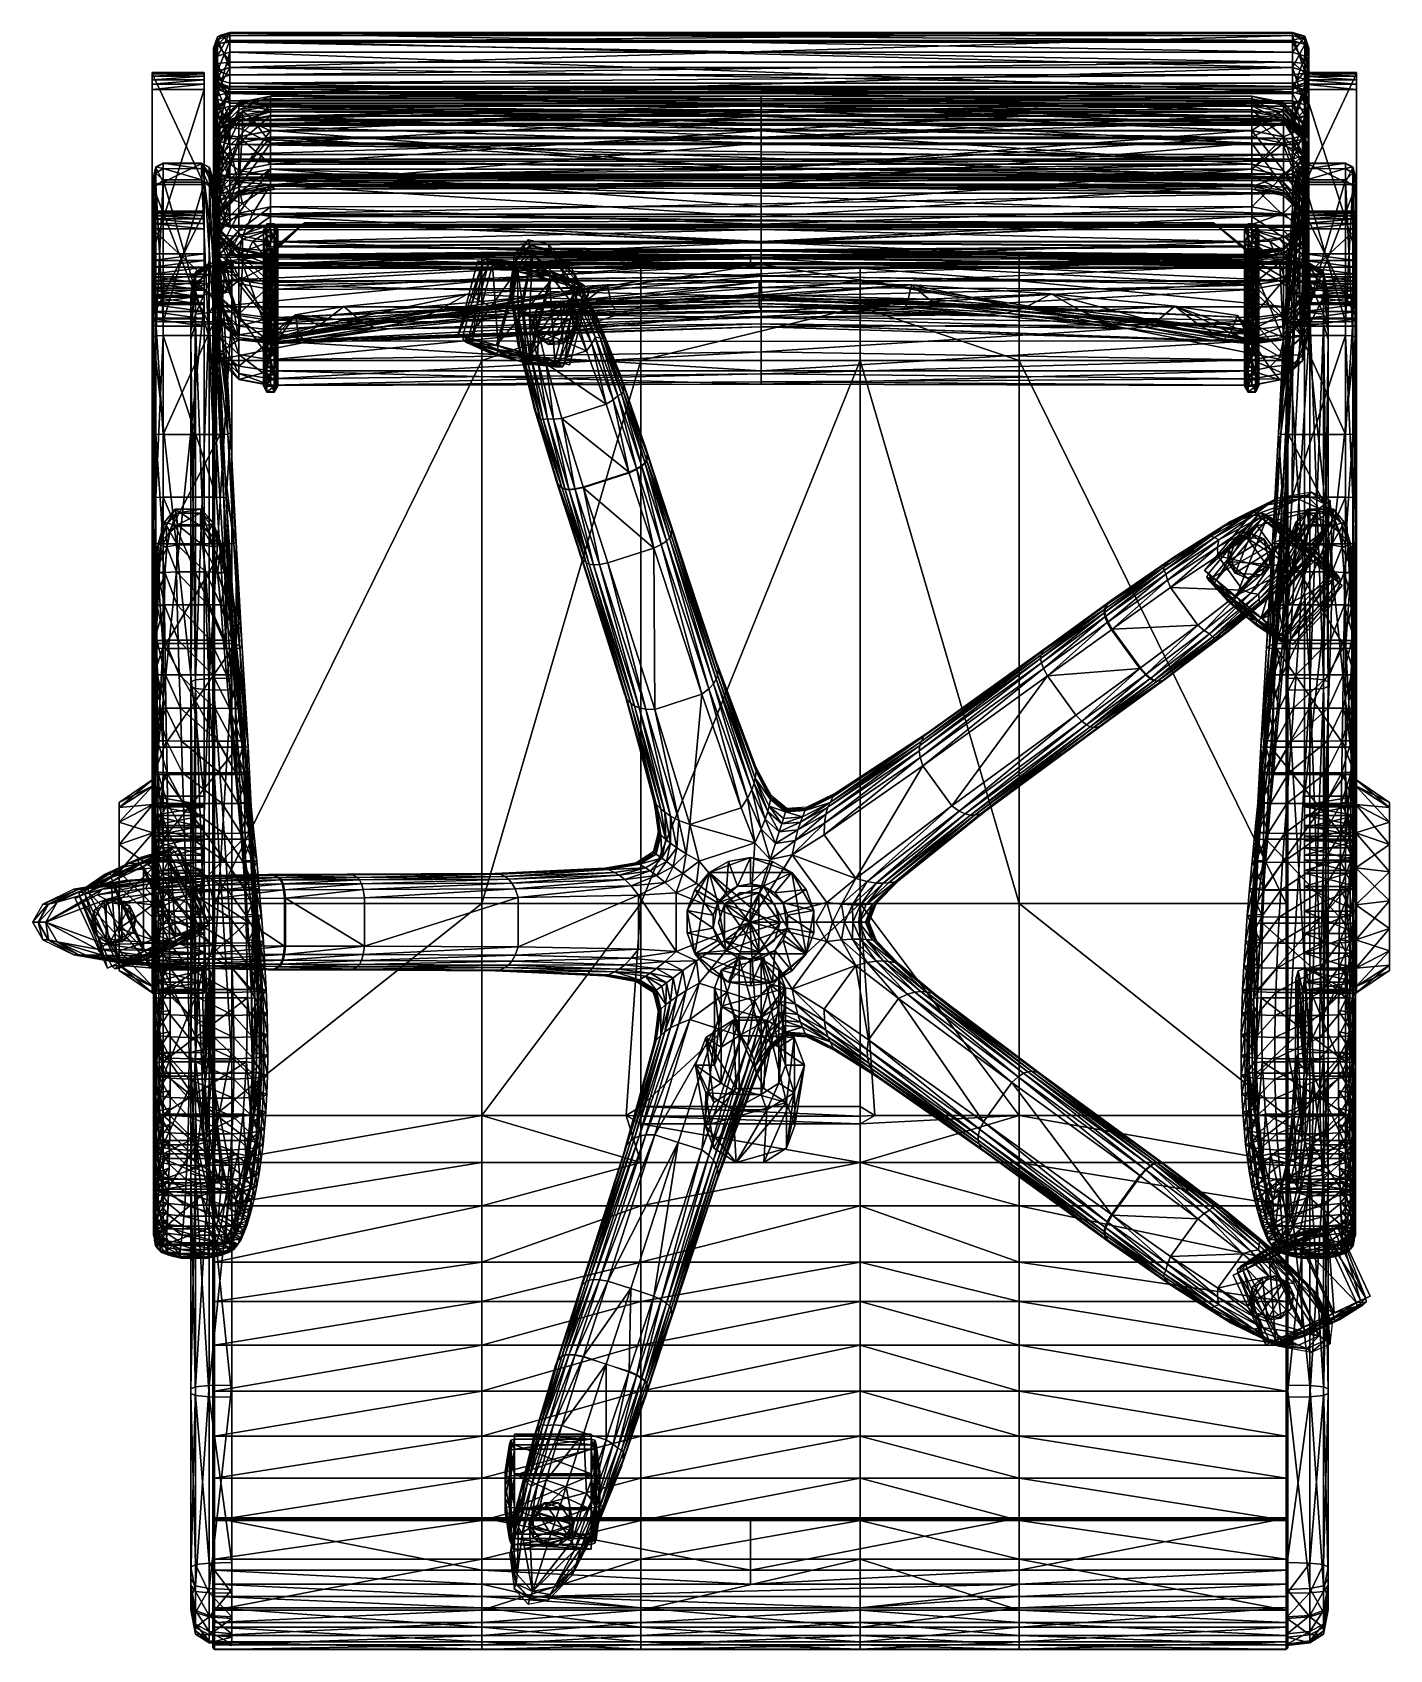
# Model space of a CAD drawing. Header units: centimetres. Extents: x -26 to 26, y -31 to 31.
import ezdxf

# ---------------------------------------------------------------- set-up
doc = ezdxf.new("R2010")
doc.units = ezdxf.units.CM
doc.layers.get('0').update_dxf_attribs({"true_color": 0x8d073a})

msp = doc.modelspace()

# ---------------------------------------------------------------- meshes
at = {"color": 114, "true_color": 0x1bb158}
mesh = msp.add_polyface(dxfattribs=at)
corners = [(-18.456, 26.077, 52.327), (-18.456, 25.579, 54.909), (22.304, 25.579, 54.909), (-18.456, 27.456, 46.589), (22.304, 26.077, 52.327), (-18.456, 28.936, 41.282), (22.304, 27.456, 46.589), (-18.456, 29.675, 38.629), (22.304, 28.936, 41.282), (-18.456, 30.708, 34.395), (22.304, 29.675, 38.629), (-18.456, 31, 31.361), (22.304, 30.708, 34.395), (-18.456, 30.901, 28.298), (22.304, 31, 31.361), (-18.456, 29.672, 20.746), (22.304, 30.901, 28.298), (-18.456, 28.39, 12.405), (22.304, 29.672, 20.747), (-18.456, 27.487, 3.128), (22.304, 28.39, 12.405), (-18.456, 27.525, -5.511), (22.304, 27.487, 3.128), (-18.456, 28.194, -11.659), (22.304, 27.525, -5.511), (-18.456, 28.74, -14.502), (22.304, 28.194, -11.659), (-18.456, 30.253, -19.725), (22.304, 28.74, -14.502), (-18.456, 30.988, -21.532), (22.304, 30.253, -19.725), (22.304, 23.546, 54.518), (-18.456, 23.546, 54.518), (-18.456, 24.051, 51.902), (22.304, 24.051, 51.902), (-18.456, 25.455, 46.059), (22.304, 25.455, 46.059), (-18.456, 26.943, 40.722), (22.304, 26.943, 40.722), (-18.456, 27.677, 38.088), (22.304, 27.677, 38.088), (-18.456, 28.668, 34.047), (22.304, 28.668, 34.047), (-18.456, 28.931, 31.301), (22.304, 28.931, 31.301), (-18.456, 28.839, 28.479), (22.304, 28.839, 28.479), (-18.456, 27.632, 21.096), (22.304, 27.632, 21.096), (-18.456, 26.337, 12.673), (22.304, 26.337, 12.673), (-18.456, 25.417, 3.188), (22.304, 25.417, 3.188), (-18.456, 25.458, -5.637), (22.304, 25.458, -5.637), (-18.456, 26.151, -11.993), (22.304, 26.151, -11.993), (-18.456, 26.719, -14.953), (22.304, 26.719, -14.953), (-18.456, 28.309, -20.437), (22.304, 28.309, -20.437), (-18.456, 29.071, -22.311), (22.304, 24.853, 55.401), (-18.456, 24.853, 55.401), (-18.456, 24.038, 55.244), (22.304, 29.878, -22.652), (-18.456, 29.878, -22.652), (-18.456, 30.647, -22.34), (-18.805, 25.361, 55.223), (-18.456, 25.339, 55.337), (-18.804, 30.912, -22.065), (-18.456, 31.019, -22.021), (22.304, 25.339, 55.337), (-18.921, 27.37, -5.521), (-18.921, 28.041, -11.684), (-18.921, 28.588, -14.536), (22.304, 30.988, -21.532), (-18.921, 30.108, -19.779), (-18.456, 23.611, 55.004), (-18.921, 25.613, -5.627), (-18.921, 26.304, -11.968), (-18.921, 26.871, -14.919), (-18.921, 28.455, -20.383), (-18.456, 29.389, -22.684), (22.304, 29.389, -22.684), (-18.921, 29.214, -22.253), (-18.921, 30.589, -22.196), (-18.804, 29.497, -22.64), (22.304, 31.019, -22.021), (22.304, 23.611, 55.004)]
mesh.append_faces([[corners[k] for k in face] for face in [(1, 68, 69), (67, 70, 71), (66, 83, 87)]], dxfattribs={"color": 114})
mesh.append_faces([[corners[k] for k in face] for face in [(0, 1, 2), (3, 0, 4), (5, 3, 6), (7, 5, 8), (9, 7, 10), (11, 9, 12), (13, 11, 14), (15, 13, 16), (17, 15, 18), (19, 17, 20), (21, 19, 22), (23, 21, 24), (25, 23, 26), (27, 25, 28), (29, 27, 30), (31, 32, 33), (34, 33, 35), (36, 35, 37), (38, 37, 39), (40, 39, 41), (42, 41, 43), (44, 43, 45), (46, 45, 47), (48, 47, 49), (50, 49, 51), (52, 51, 53), (54, 53, 55), (56, 55, 57), (58, 57, 59), (60, 59, 61), (62, 63, 64), (65, 66, 67), (1, 69, 72), (73, 21, 23), (74, 23, 25), (75, 25, 27), (71, 29, 76), (77, 27, 29), (78, 32, 31), (79, 53, 51), (80, 55, 53), (81, 57, 55), (82, 59, 57), (61, 83, 84), (85, 61, 59), (86, 67, 66), (63, 69, 68), (29, 71, 70), (83, 61, 85), (69, 63, 62), (67, 71, 88), (64, 78, 89), (83, 66, 65)]], dxfattribs={"vtx2": -1, "color": 114})
mesh = msp.add_polyface(dxfattribs=at)
corners = [(22.304, 25.579, 54.909), (22.304, 26.077, 52.327), (-18.456, 26.077, 52.327), (22.304, 27.456, 46.589), (-18.456, 27.456, 46.589), (22.304, 28.936, 41.282), (-18.456, 28.936, 41.282), (22.304, 29.675, 38.629), (-18.456, 29.675, 38.629), (22.304, 30.708, 34.395), (-18.456, 30.708, 34.395), (22.304, 31, 31.361), (-18.456, 31, 31.361), (22.304, 30.901, 28.298), (-18.456, 30.901, 28.298), (22.304, 29.672, 20.747), (-18.456, 29.672, 20.746), (22.304, 28.39, 12.405), (-18.456, 28.39, 12.405), (22.304, 27.487, 3.128), (-18.456, 27.487, 3.128), (22.304, 27.525, -5.511), (-18.456, 27.525, -5.511), (22.304, 28.194, -11.659), (-18.456, 28.194, -11.659), (22.304, 28.74, -14.502), (-18.456, 28.74, -14.502), (22.304, 30.253, -19.725), (-18.456, 30.253, -19.725), (22.304, 30.988, -21.532), (-18.456, 30.988, -21.532), (-18.456, 24.051, 51.902), (22.304, 24.051, 51.902), (22.304, 23.546, 54.518), (-18.456, 25.455, 46.059), (22.304, 25.455, 46.059), (-18.456, 26.943, 40.722), (22.304, 26.943, 40.722), (-18.456, 27.677, 38.088), (22.304, 27.677, 38.088), (-18.456, 28.668, 34.047), (22.304, 28.668, 34.047), (-18.456, 28.931, 31.301), (22.304, 28.931, 31.301), (-18.456, 28.839, 28.479), (22.304, 28.839, 28.479), (-18.456, 27.632, 21.096), (22.304, 27.632, 21.096), (-18.456, 26.337, 12.673), (22.304, 26.337, 12.673), (-18.456, 25.417, 3.188), (22.304, 25.417, 3.188), (-18.456, 25.458, -5.637), (22.304, 25.458, -5.637), (-18.456, 26.151, -11.993), (22.304, 26.151, -11.993), (-18.456, 26.719, -14.953), (22.304, 26.719, -14.953), (-18.456, 28.309, -20.437), (22.304, 28.309, -20.437), (-18.456, 29.071, -22.311), (22.304, 29.071, -22.311), (-18.456, 24.038, 55.244), (22.304, 24.038, 55.244), (22.304, 24.853, 55.401), (-18.456, 30.647, -22.34), (22.304, 30.647, -22.34), (22.304, 29.878, -22.652), (22.769, 25.925, 52.295), (22.304, 25.339, 55.337), (-18.456, 25.579, 54.909), (22.769, 27.306, 46.55), (22.769, 28.787, 41.24), (22.769, 29.526, 38.588), (22.769, 30.555, 34.369), (22.304, 31.019, -22.021), (-18.456, 31.019, -22.021), (22.769, 23.699, 54.547), (22.304, 23.611, 55.004), (-18.456, 23.611, 55.004), (22.769, 24.202, 51.934), (22.769, 25.605, 46.099), (22.769, 27.092, 40.764), (22.769, 27.827, 38.128), (22.304, 29.389, -22.684), (22.653, 25.361, 55.223), (22.769, 24.882, 55.249), (22.653, 23.725, 55.026), (-18.456, 25.339, 55.337), (-18.456, 29.389, -22.684)]
mesh.append_faces([[corners[k] for k in face] for face in [(0, 69, 85), (63, 78, 87)]], dxfattribs={"color": 114})
mesh.append_faces([[corners[k] for k in face] for face in [(0, 1, 2), (1, 3, 4), (3, 5, 6), (5, 7, 8), (7, 9, 10), (9, 11, 12), (11, 13, 14), (13, 15, 16), (15, 17, 18), (17, 19, 20), (19, 21, 22), (21, 23, 24), (23, 25, 26), (25, 27, 28), (27, 29, 30), (31, 32, 33), (34, 35, 32), (36, 37, 35), (38, 39, 37), (40, 41, 39), (42, 43, 41), (44, 45, 43), (46, 47, 45), (48, 49, 47), (50, 51, 49), (52, 53, 51), (54, 55, 53), (56, 57, 55), (58, 59, 57), (60, 61, 59), (62, 63, 64), (65, 66, 67), (68, 1, 0), (69, 0, 70), (71, 3, 1), (72, 5, 3), (73, 7, 5), (74, 9, 7), (29, 75, 76), (77, 33, 32), (33, 78, 79), (80, 32, 35), (81, 35, 37), (82, 37, 39), (83, 39, 41), (84, 61, 60), (69, 64, 86), (78, 33, 77), (64, 69, 88), (75, 66, 65), (78, 63, 62), (67, 84, 89), (86, 64, 63)]], dxfattribs={"vtx2": -1, "color": 114})
mesh = msp.add_polyface(dxfattribs=at)
corners = [(-19.076, 28.276, 38.25), (-19.076, 27.54, 40.89), (-19.076, 28.339, 41.114), (-19.076, 29.077, 38.467), (-19.076, 30.096, 34.29), (-19.076, 29.281, 34.152), (-19.076, 30.379, 31.343), (-19.076, 29.552, 31.319), (-19.076, 30.282, 28.352), (-19.076, 29.458, 28.424), (-19.076, 29.061, 20.851), (-19.076, 28.243, 20.991), (-19.076, 27.775, 12.486), (-19.076, 26.952, 12.593), (-19.076, 28.134, -14.637), (-19.076, 29.67, -19.939), (-19.076, 28.892, -20.223), (-19.076, 27.325, -14.818), (-19.076, 29.645, -22.078), (-19.076, 30.413, -21.765), (-18.456, 28.936, 41.282), (-18.921, 28.787, 41.24), (-18.921, 27.306, 46.55), (-18.456, 29.675, 38.629), (-18.921, 29.526, 38.588), (-18.921, 30.844, -21.59), (-18.804, 30.912, -22.065), (-18.921, 30.589, -22.196), (-18.921, 29.82, -22.509), (-18.804, 29.497, -22.64), (-18.921, 29.214, -22.253), (-19.076, 26.857, 46.43), (-18.921, 30.555, 34.369), (-18.921, 30.845, 31.357), (-18.921, 30.746, 28.311), (-18.921, 29.519, 20.773), (-18.921, 28.236, 12.425), (-18.921, 27.331, 3.133), (-19.076, 27.581, -11.759), (-18.921, 28.041, -11.684), (-18.921, 28.588, -14.536), (-18.921, 30.108, -19.779), (-18.921, 27.827, 38.128), (-18.921, 27.092, 40.764), (-18.921, 28.821, 34.073), (-18.921, 29.086, 31.306), (-18.921, 28.994, 28.465), (-18.921, 27.785, 21.07), (-18.921, 28.455, -20.383), (-18.921, 26.871, -14.919)]
mesh.append_faces([[corners[k] for k in face] for face in [(0, 1, 2), (2, 3, 0), (3, 4, 5), (5, 0, 3), (4, 6, 7), (7, 5, 4), (6, 8, 9), (9, 7, 6), (8, 10, 11), (11, 9, 8), (10, 12, 13), (13, 11, 10), (14, 15, 16), (16, 17, 14), (18, 16, 15), (15, 19, 18), (20, 21, 22), (23, 24, 21), (25, 26, 27), (27, 19, 25), (18, 28, 29), (29, 30, 18), (21, 2, 31), (2, 21, 24), (24, 3, 2), (3, 24, 32), (32, 4, 3), (4, 32, 33), (33, 6, 4), (6, 33, 34), (34, 8, 6), (8, 34, 35), (35, 10, 8), (10, 35, 36), (36, 12, 10), (12, 36, 37), (38, 39, 40), (40, 14, 38), (14, 40, 41), (41, 15, 14), (15, 41, 25), (25, 19, 15), (0, 42, 43), (5, 44, 42), (42, 0, 5), (7, 45, 44), (44, 5, 7), (9, 46, 45), (45, 7, 9), (11, 47, 46), (46, 9, 11), (16, 48, 49), (18, 30, 48), (48, 16, 18), (19, 27, 28), (28, 18, 19)]], dxfattribs={"vtx2": -1, "color": 114})
mesh = msp.add_polyface(dxfattribs=at)
corners = [(-18.456, 29.878, -22.652), (-18.804, 29.497, -22.64), (-18.921, 29.82, -22.509), (-18.921, 25.427, 54.88), (-18.456, 25.579, 54.909), (-18.456, 26.077, 52.327), (-18.921, 25.925, 52.295), (-18.456, 27.456, 46.589), (-18.921, 27.306, 46.55), (-18.456, 28.936, 41.282), (-18.921, 28.787, 41.24), (-18.456, 29.675, 38.629), (-18.921, 29.526, 38.588), (-18.456, 30.708, 34.395), (-18.921, 30.555, 34.369), (-18.456, 31, 31.361), (-18.921, 30.845, 31.357), (-18.456, 30.901, 28.298), (-18.921, 30.746, 28.311), (-18.456, 29.672, 20.746), (-18.921, 29.519, 20.773), (-18.456, 28.39, 12.405), (-18.921, 28.236, 12.425), (-18.456, 27.487, 3.128), (-18.921, 27.331, 3.133), (-18.456, 27.525, -5.511), (-18.921, 27.37, -5.521), (-18.456, 28.194, -11.659), (-18.921, 28.041, -11.684), (-18.456, 28.74, -14.502), (-18.921, 28.588, -14.536), (-18.456, 30.253, -19.725), (-18.921, 30.108, -19.779), (-18.456, 30.988, -21.532), (-18.921, 30.844, -21.59), (-18.921, 24.202, 51.934), (-18.456, 24.051, 51.902), (-18.456, 23.546, 54.518), (-18.921, 25.605, 46.099), (-18.456, 25.455, 46.059), (-18.921, 27.092, 40.764), (-18.456, 26.943, 40.722), (-18.921, 27.827, 38.128), (-18.456, 27.677, 38.088), (-18.921, 28.821, 34.073), (-18.456, 28.668, 34.047), (-18.921, 29.086, 31.306), (-18.456, 28.931, 31.301), (-18.921, 28.994, 28.465), (-18.456, 28.839, 28.479), (-18.921, 27.785, 21.07), (-18.456, 27.632, 21.096), (-18.921, 26.491, 12.653), (-18.456, 26.337, 12.673), (-18.921, 25.573, 3.184), (-18.456, 25.417, 3.188), (-18.921, 25.613, -5.627), (-18.456, 25.458, -5.637), (-18.921, 26.304, -11.968), (-18.456, 26.151, -11.993), (-18.921, 26.871, -14.919), (-18.456, 26.719, -14.953), (-18.921, 28.455, -20.383), (-18.456, 28.309, -20.437), (-18.921, 29.214, -22.253), (-18.921, 30.589, -22.196), (-18.805, 25.361, 55.223), (-18.921, 24.882, 55.249), (-18.456, 24.853, 55.401), (-18.456, 30.647, -22.34), (-18.804, 30.912, -22.065), (-18.921, 23.699, 54.547), (-18.456, 23.611, 55.004), (-18.921, 23.747, 54.912), (-18.456, 24.038, 55.244), (-18.456, 29.389, -22.684), (-18.921, 24.067, 55.092)]
mesh.append_faces([[corners[k] for k in face] for face in [(0, 1, 2), (4, 3, 66), (69, 65, 70)]], dxfattribs={"color": 114})
mesh.append_faces([[corners[k] for k in face] for face in [(3, 4, 5), (6, 5, 7), (8, 7, 9), (10, 9, 11), (12, 11, 13), (13, 14, 12), (14, 13, 15), (15, 16, 14), (16, 15, 17), (17, 18, 16), (18, 17, 19), (19, 20, 18), (20, 19, 21), (21, 22, 20), (22, 21, 23), (23, 24, 22), (24, 23, 25), (25, 26, 24), (27, 28, 26), (29, 30, 28), (31, 32, 30), (33, 34, 32), (35, 36, 37), (38, 39, 36), (40, 41, 39), (39, 38, 40), (42, 43, 41), (41, 40, 42), (44, 45, 43), (43, 42, 44), (46, 47, 45), (45, 44, 46), (48, 49, 47), (47, 46, 48), (50, 51, 49), (49, 48, 50), (52, 53, 51), (51, 50, 52), (54, 55, 53), (53, 52, 54), (55, 54, 56), (57, 56, 58), (59, 58, 60), (61, 60, 62), (63, 62, 64), (0, 2, 65), (66, 67, 68), (70, 34, 33), (71, 37, 72), (73, 72, 74), (64, 1, 75), (76, 74, 68)]], dxfattribs={"vtx2": -1, "color": 114})
mesh = msp.add_polyface(dxfattribs=at)
corners = [(22.304, 25.579, 54.909), (22.653, 25.361, 55.223), (22.769, 25.427, 54.88), (22.304, 24.038, 55.244), (22.653, 23.725, 55.026), (22.769, 24.067, 55.092), (22.769, 25.925, 52.295), (22.304, 26.077, 52.327), (22.769, 27.306, 46.55), (22.304, 27.456, 46.589), (22.769, 28.787, 41.24), (22.304, 28.936, 41.282), (22.769, 29.526, 38.588), (22.304, 29.675, 38.629), (22.769, 30.555, 34.369), (22.769, 30.845, 31.357), (22.304, 31, 31.361), (22.304, 30.708, 34.395), (22.769, 30.746, 28.311), (22.304, 30.901, 28.298), (22.769, 29.519, 20.773), (22.304, 29.672, 20.747), (22.769, 28.236, 12.425), (22.304, 28.39, 12.405), (22.769, 27.331, 3.133), (22.304, 27.487, 3.128), (22.769, 27.37, -5.521), (22.304, 27.525, -5.511), (22.769, 28.041, -11.684), (22.304, 28.194, -11.659), (22.769, 28.588, -14.536), (22.304, 28.74, -14.502), (22.769, 30.108, -19.779), (22.304, 30.253, -19.725), (22.769, 30.844, -21.59), (22.304, 30.988, -21.532), (22.304, 24.051, 51.902), (22.769, 24.202, 51.934), (22.769, 23.699, 54.547), (22.304, 25.455, 46.059), (22.769, 25.605, 46.099), (22.304, 26.943, 40.722), (22.769, 27.092, 40.764), (22.304, 27.677, 38.088), (22.769, 27.827, 38.128), (22.304, 28.668, 34.047), (22.769, 28.821, 34.073), (22.304, 28.931, 31.301), (22.769, 29.086, 31.306), (22.304, 28.839, 28.479), (22.769, 28.994, 28.465), (22.304, 27.632, 21.096), (22.769, 27.785, 21.07), (22.304, 26.337, 12.673), (22.769, 26.491, 12.653), (22.304, 25.417, 3.188), (22.769, 25.573, 3.184), (22.304, 25.458, -5.637), (22.769, 25.613, -5.627), (22.304, 26.151, -11.993), (22.769, 26.304, -11.968), (22.304, 26.719, -14.953), (22.769, 26.871, -14.919), (22.304, 28.309, -20.437), (22.769, 28.455, -20.383), (22.304, 29.071, -22.311), (22.769, 24.882, 55.249), (22.304, 25.339, 55.337), (22.769, 30.589, -22.196), (22.304, 30.647, -22.34), (22.304, 31.019, -22.021), (22.769, 30.868, -21.957), (22.304, 23.611, 55.004), (22.769, 29.214, -22.253), (22.304, 29.389, -22.684), (22.769, 29.453, -22.532), (22.304, 29.878, -22.652), (22.769, 29.82, -22.509)]
mesh.append_faces([[corners[k] for k in face] for face in [(0, 1, 2), (3, 4, 5)]], dxfattribs={"color": 114})
mesh.append_faces([[corners[k] for k in face] for face in [(0, 2, 6), (7, 6, 8), (9, 8, 10), (11, 10, 12), (13, 12, 14), (15, 16, 17), (17, 14, 15), (18, 19, 16), (16, 15, 18), (20, 21, 19), (19, 18, 20), (22, 23, 21), (21, 20, 22), (24, 25, 23), (23, 22, 24), (26, 27, 25), (25, 24, 26), (28, 29, 27), (27, 26, 28), (30, 31, 29), (29, 28, 30), (32, 33, 31), (34, 35, 33), (36, 37, 38), (39, 40, 37), (41, 42, 40), (43, 44, 42), (45, 46, 44), (46, 45, 47), (47, 48, 46), (48, 47, 49), (49, 50, 48), (50, 49, 51), (51, 52, 50), (52, 51, 53), (53, 54, 52), (54, 53, 55), (55, 56, 54), (56, 55, 57), (57, 58, 56), (58, 57, 59), (59, 60, 58), (60, 59, 61), (61, 62, 60), (62, 61, 63), (64, 63, 65), (66, 1, 67), (68, 69, 70), (71, 70, 35), (38, 4, 72), (73, 65, 74), (75, 74, 76), (3, 5, 66), (77, 76, 69)]], dxfattribs={"vtx2": -1, "color": 114})
mesh = msp.add_polyface(dxfattribs=at)
corners = [(22.924, 27.54, 40.89), (22.924, 28.276, 38.25), (22.924, 29.077, 38.467), (22.924, 28.339, 41.114), (22.924, 29.281, 34.152), (22.924, 30.096, 34.29), (22.924, 29.552, 31.319), (22.924, 30.379, 31.343), (22.924, 29.458, 28.424), (22.924, 30.282, 28.352), (22.924, 28.243, 20.991), (22.924, 29.061, 20.851), (22.924, 27.775, 12.486), (22.924, 27.325, -14.818), (22.924, 28.892, -20.223), (22.924, 29.67, -19.939), (22.924, 28.134, -14.637), (22.924, 29.645, -22.078), (22.924, 30.413, -21.765), (22.769, 30.868, -21.957), (22.769, 30.844, -21.59), (22.769, 29.453, -22.532), (22.769, 29.82, -22.509), (22.304, 28.74, -14.502), (22.769, 28.588, -14.536), (22.769, 30.108, -19.779), (22.304, 30.253, -19.725), (22.304, 29.071, -22.311), (22.769, 29.214, -22.253), (22.769, 28.455, -20.383), (22.769, 30.589, -22.196), (22.304, 31.019, -22.021), (22.304, 30.988, -21.532), (22.304, 29.389, -22.684), (22.304, 29.878, -22.652), (22.769, 29.526, 38.588), (22.769, 28.787, 41.24), (22.769, 30.555, 34.369), (22.769, 30.845, 31.357), (22.769, 30.746, 28.311), (22.769, 29.519, 20.773), (22.769, 28.236, 12.425), (22.769, 28.041, -11.684), (22.769, 27.827, 38.128), (22.769, 28.821, 34.073), (22.769, 29.086, 31.306), (22.769, 28.994, 28.465), (22.769, 27.785, 21.07), (22.304, 30.647, -22.34)]
mesh.append_faces([[corners[k] for k in face] for face in [(18, 19, 20), (17, 21, 22), (18, 30, 19), (17, 28, 21)]], dxfattribs={"color": 114})
mesh.append_faces([[corners[k] for k in face] for face in [(0, 1, 2), (2, 3, 0), (1, 4, 5), (5, 2, 1), (4, 6, 7), (7, 5, 4), (6, 8, 9), (9, 7, 6), (8, 10, 11), (11, 9, 8), (12, 11, 10), (13, 14, 15), (15, 16, 13), (14, 17, 18), (18, 15, 14), (23, 24, 25), (26, 25, 20), (27, 28, 29), (30, 18, 17), (17, 22, 30), (31, 19, 30), (32, 20, 19), (33, 21, 28), (34, 22, 21), (2, 35, 36), (36, 3, 2), (5, 37, 35), (35, 2, 5), (7, 38, 37), (37, 5, 7), (9, 39, 38), (38, 7, 9), (11, 40, 39), (39, 9, 11), (12, 41, 40), (40, 11, 12), (16, 24, 42), (15, 25, 24), (24, 16, 15), (18, 20, 25), (25, 15, 18), (1, 43, 44), (44, 4, 1), (4, 44, 45), (45, 6, 4), (6, 45, 46), (46, 8, 6), (8, 46, 47), (47, 10, 8), (14, 29, 28), (28, 17, 14), (48, 30, 22)]], dxfattribs={"vtx2": -1, "color": 114})
at = {"color": 24, "true_color": 0xb01a1a}
mesh = msp.add_polyface(dxfattribs=at)
corners = [(-19.434, 1.715, -18.84), (-19.434, 19.749, -20.261), (-19.434, 20.029, -20.272), (-19.434, 20.308, -20.262), (-19.434, 20.584, -20.232), (-19.434, 20.858, -20.18), (-19.434, 21.126, -20.108), (-19.434, 21.39, -20.016), (-19.434, 21.646, -19.903), (-19.434, 23.481, -19.014), (-19.434, 23.688, -18.887), (-19.434, 23.862, -18.724), (-19.434, 23.998, -18.533), (-19.434, 24.095, -18.32), (-19.434, 24.15, -18.092), (-19.434, 24.158, -17.854), (-19.434, 24.118, -17.613), (-19.434, 20.056, -2.659), (-19.434, 25.183, -4.322), (-19.434, 29.441, -19.685), (-19.434, 29.484, -19.927), (-19.434, 29.478, -20.168), (-19.434, 29.427, -20.4), (-19.434, 29.334, -20.617), (-19.434, 29.202, -20.814), (-19.434, 29.032, -20.984), (-19.434, 28.827, -21.121), (-19.434, 22.524, -24.503), (-19.434, 22.273, -24.625), (-19.434, 22.014, -24.726), (-19.434, 21.748, -24.806), (-19.434, 21.477, -24.865), (-19.434, 21.202, -24.902), (-19.434, 20.924, -24.918), (-19.434, 20.645, -24.911), (-19.434, 1.31, -23.663), (-19.434, 0.972, -24.011), (-19.434, 0.594, -24.317), (-19.434, 0.18, -24.575), (-19.434, -0.266, -24.783), (-19.434, -0.739, -24.935), (-19.434, -1.235, -25.03), (-19.434, -1.751, -25.062), (-19.434, -2.687, -24.954), (-19.434, -3.546, -24.647), (-19.434, -4.304, -24.164), (-19.434, -4.937, -23.532), (-19.434, -5.42, -22.773), (-19.434, -5.727, -21.914), (-19.434, -5.835, -20.978), (-19.434, -5.727, -20.042), (-19.434, -5.42, -19.182), (-19.434, -4.937, -18.424), (-19.434, -4.304, -17.791), (-19.434, -3.546, -17.309), (-19.434, -2.687, -17.001), (-19.434, -1.751, -16.893), (-19.434, -1.134, -16.94), (-19.434, -0.546, -17.075), (-19.434, 0.006, -17.291), (-19.434, 0.515, -17.583), (-19.434, 0.975, -17.942), (-19.434, 1.377, -18.364), (-21.434, 1.715, -18.84), (-21.434, 19.749, -20.261), (-21.434, 20.029, -20.272), (-21.434, 20.308, -20.262), (-21.434, 20.584, -20.232), (-21.434, 20.858, -20.18), (-21.434, 21.126, -20.108), (-21.434, 21.39, -20.016), (-21.434, 21.646, -19.903), (-21.434, 23.481, -19.014), (-21.434, 23.688, -18.887), (-21.434, 23.862, -18.724), (-21.434, 23.998, -18.533), (-21.434, 24.095, -18.32), (-21.434, 24.15, -18.092), (-21.434, 24.158, -17.854), (-21.434, 24.118, -17.613), (-21.434, 20.056, -2.659), (-21.434, 25.183, -4.322), (-21.434, 29.441, -19.685), (-21.434, 29.484, -19.927), (-21.434, 29.478, -20.168), (-21.434, 29.427, -20.4), (-21.434, 29.334, -20.617), (-21.434, 29.202, -20.814), (-21.434, 29.032, -20.984), (-21.434, 28.827, -21.121), (-21.434, 22.524, -24.503), (-21.434, 22.273, -24.625), (-21.434, 22.014, -24.726), (-21.434, 21.748, -24.806), (-21.434, 21.477, -24.865), (-21.434, 21.202, -24.902), (-21.434, 20.924, -24.918), (-21.434, 20.645, -24.911), (-21.434, 1.31, -23.663), (-21.434, 0.972, -24.011), (-21.434, 0.594, -24.317), (-21.434, 0.18, -24.575), (-21.434, -0.266, -24.783), (-21.434, -0.739, -24.935), (-21.434, -1.235, -25.03), (-21.434, -1.751, -25.062), (-21.434, -2.687, -24.954), (-21.434, -3.546, -24.647), (-21.434, -4.304, -24.164), (-21.434, -4.937, -23.532), (-21.434, -5.42, -22.773), (-21.434, -5.727, -21.914), (-21.434, -5.835, -20.978), (-21.434, -5.727, -20.042), (-21.434, -5.42, -19.182), (-21.434, -4.937, -18.424), (-21.434, -4.304, -17.791), (-21.434, -3.546, -17.309), (-21.434, -2.687, -17.001), (-21.434, -1.751, -16.893), (-21.434, -1.134, -16.94), (-21.434, -0.546, -17.075), (-21.434, 0.006, -17.291), (-21.434, 0.515, -17.583), (-21.434, 0.975, -17.942), (-21.434, 1.377, -18.364)]
mesh.append_faces([[corners[k] for k in face] for face in [(16, 18, 17)]], dxfattribs={"vtx0": -1, "color": 24})
mesh.append_faces([[corners[k] for k in face] for face in [(79, 82, 78)]], dxfattribs={"vtx0": -1, "vtx1": -1, "color": 24})
mesh.append_faces([[corners[k] for k in face] for face in [(3, 35, 34), (4, 34, 33), (4, 33, 32), (4, 32, 31), (4, 31, 30), (5, 30, 29), (5, 29, 28), (5, 28, 27), (12, 27, 26), (12, 26, 25), (12, 25, 24), (12, 24, 23), (12, 23, 22), (12, 22, 21), (12, 21, 20), (12, 20, 19), (16, 19, 18), (79, 81, 82), (98, 100, 101), (98, 101, 102), (98, 102, 103), (98, 103, 104), (98, 104, 105), (98, 105, 106), (98, 106, 107), (98, 107, 108), (98, 108, 109), (98, 109, 110), (98, 110, 111), (98, 111, 112), (98, 112, 113), (98, 113, 114), (98, 114, 115), (98, 115, 116), (98, 116, 117), (98, 117, 118), (98, 118, 119), (98, 119, 120), (98, 120, 121), (98, 121, 122), (98, 122, 123), (98, 123, 124), (98, 124, 125), (98, 125, 63), (98, 63, 64), (98, 64, 65), (98, 65, 66), (97, 66, 67), (93, 67, 68), (90, 68, 69), (90, 69, 70), (90, 70, 71), (90, 71, 72), (90, 72, 73), (90, 73, 74), (90, 74, 75), (82, 75, 76), (82, 76, 77), (82, 77, 78)]], dxfattribs={"vtx0": -1, "vtx2": -1, "color": 24})
mesh.append_faces([[corners[k] for k in face] for face in [(38, 37, 35), (39, 38, 35), (40, 39, 35), (41, 40, 35), (42, 41, 35), (43, 42, 35), (44, 43, 35), (45, 44, 35), (46, 45, 35), (47, 46, 35), (48, 47, 35), (49, 48, 35), (50, 49, 35), (51, 50, 35), (52, 51, 35), (53, 52, 35), (54, 53, 35), (55, 54, 35), (56, 55, 35), (57, 56, 35), (58, 57, 35), (59, 58, 35), (60, 59, 35), (61, 60, 35), (62, 61, 35), (0, 62, 35), (1, 0, 35), (2, 1, 35), (3, 2, 35), (4, 3, 34), (5, 4, 30), (6, 5, 27), (7, 6, 27), (8, 7, 27), (9, 8, 27), (10, 9, 27), (11, 10, 27), (12, 11, 27), (13, 12, 19), (14, 13, 19), (15, 14, 19), (16, 15, 19), (97, 98, 66), (96, 97, 67), (95, 96, 67), (94, 95, 67), (93, 94, 67), (92, 93, 68), (91, 92, 68), (90, 91, 68), (89, 90, 75), (88, 89, 75), (87, 88, 75), (86, 87, 75), (85, 86, 75), (84, 85, 75), (83, 84, 75), (82, 83, 75)]], dxfattribs={"vtx1": -1, "vtx2": -1, "color": 24})
mesh.append_faces([[corners[k] for k in face] for face in [(64, 63, 0), (0, 1, 64), (65, 64, 1), (1, 2, 65), (66, 65, 2), (2, 3, 66), (67, 66, 3), (3, 4, 67), (68, 67, 4), (4, 5, 68), (69, 68, 5), (5, 6, 69), (70, 69, 6), (6, 7, 70), (71, 70, 7), (7, 8, 71), (72, 71, 8), (8, 9, 72), (73, 72, 9), (9, 10, 73), (74, 73, 10), (10, 11, 74), (75, 74, 11), (11, 12, 75), (76, 75, 12), (12, 13, 76), (77, 76, 13), (13, 14, 77), (78, 77, 14), (14, 15, 78), (79, 78, 15), (15, 16, 79), (80, 79, 16), (16, 17, 80), (81, 80, 17), (17, 18, 81), (82, 81, 18), (18, 19, 82), (83, 82, 19), (19, 20, 83), (84, 83, 20), (20, 21, 84), (85, 84, 21), (21, 22, 85), (86, 85, 22), (22, 23, 86), (87, 86, 23), (23, 24, 87), (88, 87, 24), (24, 25, 88), (89, 88, 25), (25, 26, 89), (90, 89, 26), (26, 27, 90), (91, 90, 27), (27, 28, 91), (92, 91, 28), (28, 29, 92), (93, 92, 29), (29, 30, 93), (94, 93, 30), (30, 31, 94), (95, 94, 31), (31, 32, 95), (96, 95, 32), (32, 33, 96), (97, 96, 33), (33, 34, 97), (98, 97, 34), (34, 35, 98), (99, 98, 35), (35, 36, 99), (100, 99, 36), (36, 37, 100), (101, 100, 37), (37, 38, 101), (102, 101, 38), (38, 39, 102), (103, 102, 39), (39, 40, 103), (104, 103, 40), (40, 41, 104), (105, 104, 41), (41, 42, 105), (106, 105, 42), (42, 43, 106), (107, 106, 43), (43, 44, 107), (108, 107, 44), (44, 45, 108), (109, 108, 45), (45, 46, 109), (110, 109, 46), (46, 47, 110), (111, 110, 47), (47, 48, 111), (112, 111, 48), (48, 49, 112), (113, 112, 49), (49, 50, 113), (114, 113, 50), (50, 51, 114), (115, 114, 51), (51, 52, 115), (116, 115, 52), (52, 53, 116), (117, 116, 53), (53, 54, 117), (118, 117, 54), (54, 55, 118), (119, 118, 55), (55, 56, 119), (120, 119, 56), (56, 57, 120), (121, 120, 57), (57, 58, 121), (122, 121, 58), (58, 59, 122), (123, 122, 59), (59, 60, 123), (124, 123, 60), (60, 61, 124), (125, 124, 61), (61, 62, 125), (63, 125, 62), (62, 0, 63), (37, 36, 35), (79, 80, 81), (98, 99, 100)]], dxfattribs={"vtx2": -1, "color": 24})
mesh = msp.add_polyface(dxfattribs=at)
corners = [(22.761, 1.715, -18.84), (22.761, 19.749, -20.261), (24.761, 19.749, -20.261), (24.761, 1.715, -18.84), (22.761, 20.029, -20.272), (24.761, 20.029, -20.272), (22.761, 20.308, -20.262), (24.761, 20.308, -20.262), (22.761, 20.584, -20.232), (24.761, 20.584, -20.232), (22.761, 20.858, -20.18), (24.761, 20.858, -20.18), (22.761, 21.126, -20.108), (24.761, 21.126, -20.108), (22.761, 21.39, -20.016), (24.761, 21.39, -20.016), (22.761, 21.646, -19.903), (24.761, 21.646, -19.903), (22.761, 23.481, -19.014), (24.761, 23.481, -19.014), (22.761, 23.688, -18.887), (24.761, 23.688, -18.887), (22.761, 23.862, -18.724), (24.761, 23.862, -18.724), (22.761, 23.998, -18.533), (24.761, 23.998, -18.533), (22.761, 24.095, -18.32), (24.761, 24.095, -18.32), (22.761, 24.15, -18.092), (24.761, 24.15, -18.092), (22.761, 24.158, -17.854), (24.761, 24.158, -17.854), (22.761, 24.118, -17.613), (24.761, 24.118, -17.613), (22.761, 20.056, -2.659), (24.761, 20.056, -2.659), (22.761, 25.183, -4.322), (24.761, 25.183, -4.322), (22.761, 29.441, -19.685), (24.761, 29.441, -19.685), (22.761, 29.484, -19.927), (24.761, 29.484, -19.927), (22.761, 29.478, -20.168), (24.761, 29.478, -20.168), (22.761, 29.427, -20.4), (24.761, 29.427, -20.4), (22.761, 29.334, -20.617), (24.761, 29.334, -20.617), (22.761, 29.202, -20.814), (24.761, 29.202, -20.814), (22.761, 29.032, -20.984), (24.761, 29.032, -20.984), (22.761, 28.827, -21.121), (24.761, 28.827, -21.121), (22.761, 22.524, -24.503), (24.761, 22.524, -24.503), (22.761, 22.273, -24.625), (24.761, 22.273, -24.625), (22.761, 22.014, -24.726), (24.761, 22.014, -24.726), (22.761, 21.748, -24.806), (24.761, 21.748, -24.806), (22.761, 21.477, -24.865), (24.761, 21.477, -24.865), (22.761, 21.202, -24.902), (24.761, 21.202, -24.902), (22.761, 20.924, -24.918), (24.761, 20.924, -24.918), (22.761, 20.645, -24.911), (24.761, 20.645, -24.911), (22.761, 1.31, -23.663), (24.761, 1.31, -23.663), (22.761, 0.972, -24.011), (24.761, 0.972, -24.011), (22.761, 0.594, -24.317), (24.761, 0.594, -24.317), (22.761, 0.18, -24.575), (24.761, 0.18, -24.575), (22.761, -0.266, -24.783), (24.761, -0.266, -24.783), (22.761, -0.739, -24.935), (24.761, -0.739, -24.935), (22.761, -1.235, -25.03), (24.761, -1.235, -25.03), (22.761, -1.751, -25.062), (24.761, -1.751, -25.062), (22.761, -2.687, -24.954), (24.761, -2.687, -24.954), (22.761, -3.546, -24.647), (24.761, -3.546, -24.647), (22.761, -4.304, -24.164), (24.761, -4.304, -24.164), (22.761, -4.937, -23.532), (24.761, -4.937, -23.532), (22.761, -5.42, -22.773), (24.761, -5.42, -22.773), (22.761, -5.727, -21.914), (24.761, -5.727, -21.914), (22.761, -5.835, -20.978), (24.761, -5.835, -20.978), (22.761, -5.727, -20.042), (24.761, -5.727, -20.042), (22.761, -5.42, -19.182), (24.761, -5.42, -19.182), (22.761, -4.937, -18.424), (24.761, -4.937, -18.424), (22.761, -4.304, -17.791), (24.761, -4.304, -17.791), (22.761, -3.546, -17.309), (24.761, -3.546, -17.309), (22.761, -2.687, -17.001), (24.761, -2.687, -17.001), (22.761, -1.751, -16.893), (24.761, -1.751, -16.893), (22.761, -1.134, -16.94), (24.761, -1.134, -16.94), (22.761, -0.546, -17.075), (24.761, -0.546, -17.075), (22.761, 0.006, -17.291), (24.761, 0.006, -17.291), (22.761, 0.515, -17.583), (24.761, 0.515, -17.583), (22.761, 0.975, -17.942), (24.761, 0.975, -17.942), (22.761, 1.377, -18.364), (24.761, 1.377, -18.364)]
mesh.append_faces([[corners[k] for k in face] for face in [(36, 32, 34)]], dxfattribs={"vtx0": -1, "color": 24})
mesh.append_faces([[corners[k] for k in face] for face in [(70, 74, 76), (70, 76, 78), (70, 78, 80), (70, 80, 82), (70, 82, 84), (70, 84, 86), (70, 86, 88), (70, 88, 90), (70, 90, 92), (70, 92, 94), (70, 94, 96), (70, 96, 98), (70, 98, 100), (70, 100, 102), (70, 102, 104), (70, 104, 106), (70, 106, 108), (70, 108, 110), (70, 110, 112), (70, 112, 114), (70, 114, 116), (70, 116, 118), (70, 118, 120), (70, 120, 122), (70, 122, 124), (70, 124, 0), (70, 0, 1), (70, 1, 4), (70, 4, 6), (68, 6, 8), (60, 8, 10), (54, 10, 12), (54, 12, 14), (54, 14, 16), (54, 16, 18), (54, 18, 20), (54, 20, 22), (54, 22, 24), (38, 24, 26), (38, 26, 28), (38, 28, 30), (38, 30, 32), (7, 71, 69), (9, 69, 67), (9, 67, 65), (9, 65, 63), (9, 63, 61), (11, 61, 59), (11, 59, 57), (11, 57, 55), (25, 55, 53), (25, 53, 51), (25, 51, 49), (25, 49, 47), (25, 47, 45), (25, 45, 43), (25, 43, 41), (25, 41, 39), (33, 39, 37)]], dxfattribs={"vtx0": -1, "vtx2": -1, "color": 24})
mesh.append_faces([[corners[k] for k in face] for face in [(35, 33, 37)]], dxfattribs={"vtx1": -1, "color": 24})
mesh.append_faces([[corners[k] for k in face] for face in [(68, 70, 6), (66, 68, 8), (64, 66, 8), (62, 64, 8), (60, 62, 8), (58, 60, 10), (56, 58, 10), (54, 56, 10), (52, 54, 24), (50, 52, 24), (48, 50, 24), (46, 48, 24), (44, 46, 24), (42, 44, 24), (40, 42, 24), (38, 40, 24), (36, 38, 32), (77, 75, 71), (79, 77, 71), (81, 79, 71), (83, 81, 71), (85, 83, 71), (87, 85, 71), (89, 87, 71), (91, 89, 71), (93, 91, 71), (95, 93, 71), (97, 95, 71), (99, 97, 71), (101, 99, 71), (103, 101, 71), (105, 103, 71), (107, 105, 71), (109, 107, 71), (111, 109, 71), (113, 111, 71), (115, 113, 71), (117, 115, 71), (119, 117, 71), (121, 119, 71), (123, 121, 71), (125, 123, 71), (3, 125, 71), (2, 3, 71), (5, 2, 71), (7, 5, 71), (9, 7, 69), (11, 9, 61), (13, 11, 55), (15, 13, 55), (17, 15, 55), (19, 17, 55), (21, 19, 55), (23, 21, 55), (25, 23, 55), (27, 25, 39), (29, 27, 39), (31, 29, 39), (33, 31, 39)]], dxfattribs={"vtx1": -1, "vtx2": -1, "color": 24})
mesh.append_faces([[corners[k] for k in face] for face in [(0, 3, 2), (2, 1, 0), (1, 2, 5), (5, 4, 1), (4, 5, 7), (7, 6, 4), (6, 7, 9), (9, 8, 6), (8, 9, 11), (11, 10, 8), (10, 11, 13), (13, 12, 10), (12, 13, 15), (15, 14, 12), (14, 15, 17), (17, 16, 14), (16, 17, 19), (19, 18, 16), (18, 19, 21), (21, 20, 18), (20, 21, 23), (23, 22, 20), (22, 23, 25), (25, 24, 22), (24, 25, 27), (27, 26, 24), (26, 27, 29), (29, 28, 26), (28, 29, 31), (31, 30, 28), (30, 31, 33), (33, 32, 30), (32, 33, 35), (35, 34, 32), (34, 35, 37), (37, 36, 34), (36, 37, 39), (39, 38, 36), (38, 39, 41), (41, 40, 38), (40, 41, 43), (43, 42, 40), (42, 43, 45), (45, 44, 42), (44, 45, 47), (47, 46, 44), (46, 47, 49), (49, 48, 46), (48, 49, 51), (51, 50, 48), (50, 51, 53), (53, 52, 50), (52, 53, 55), (55, 54, 52), (54, 55, 57), (57, 56, 54), (56, 57, 59), (59, 58, 56), (58, 59, 61), (61, 60, 58), (60, 61, 63), (63, 62, 60), (62, 63, 65), (65, 64, 62), (64, 65, 67), (67, 66, 64), (66, 67, 69), (69, 68, 66), (68, 69, 71), (71, 70, 68), (70, 71, 73), (73, 72, 70), (72, 73, 75), (75, 74, 72), (74, 75, 77), (77, 76, 74), (76, 77, 79), (79, 78, 76), (78, 79, 81), (81, 80, 78), (80, 81, 83), (83, 82, 80), (82, 83, 85), (85, 84, 82), (84, 85, 87), (87, 86, 84), (86, 87, 89), (89, 88, 86), (88, 89, 91), (91, 90, 88), (90, 91, 93), (93, 92, 90), (92, 93, 95), (95, 94, 92), (94, 95, 97), (97, 96, 94), (96, 97, 99), (99, 98, 96), (98, 99, 101), (101, 100, 98), (100, 101, 103), (103, 102, 100), (102, 103, 105), (105, 104, 102), (104, 105, 107), (107, 106, 104), (106, 107, 109), (109, 108, 106), (108, 109, 111), (111, 110, 108), (110, 111, 113), (113, 112, 110), (112, 113, 115), (115, 114, 112), (114, 115, 117), (117, 116, 114), (116, 117, 119), (119, 118, 116), (118, 119, 121), (121, 120, 118), (120, 121, 123), (123, 122, 120), (122, 123, 125), (125, 124, 122), (124, 125, 3), (3, 0, 124), (70, 72, 74), (75, 73, 71)]], dxfattribs={"vtx2": -1, "color": 24})
at = {"color": 114, "true_color": 0x1bb158}
mesh = msp.add_polyface(dxfattribs=at)
corners = [(-19.076, 24.658, 52.029), (-19.076, 24.155, 54.635), (-19.076, 24.97, 54.792), (-19.076, 25.47, 52.199), (-19.076, 26.857, 46.43), (-19.076, 26.055, 46.218), (-19.076, 28.339, 41.114), (-19.076, 27.54, 40.89), (-19.076, 27.775, 12.486), (-19.076, 26.866, 3.146), (-19.076, 26.038, 3.17), (-19.076, 26.952, 12.593), (-19.076, 26.905, -5.549), (-19.076, 26.078, -5.599), (-19.076, 27.581, -11.759), (-19.076, 26.763, -11.893), (-19.076, 27.325, -14.818), (-19.076, 28.134, -14.637), (-18.921, 23.747, 54.912), (-18.921, 24.067, 55.092), (-18.456, 26.077, 52.327), (-18.921, 25.925, 52.295), (-18.921, 25.427, 54.88), (-18.456, 27.456, 46.589), (-18.921, 27.306, 46.55), (-18.456, 23.546, 54.518), (-18.921, 23.699, 54.547), (-18.921, 24.202, 51.934), (-18.456, 24.051, 51.902), (-18.921, 25.605, 46.099), (-18.921, 24.882, 55.249), (-18.805, 25.361, 55.223), (-18.456, 23.611, 55.004), (-18.456, 24.038, 55.244), (-18.921, 28.787, 41.24), (-18.921, 27.331, 3.133), (-18.921, 27.37, -5.521), (-18.921, 28.041, -11.684), (-18.921, 27.092, 40.764), (-19.076, 28.276, 38.25), (-18.921, 26.491, 12.653), (-18.921, 27.785, 21.07), (-19.076, 28.243, 20.991), (-18.921, 25.573, 3.184), (-18.921, 25.613, -5.627), (-18.921, 26.304, -11.968), (-18.921, 26.871, -14.919), (-19.076, 28.892, -20.223), (-18.456, 24.853, 55.401)]
mesh.append_faces([[corners[k] for k in face] for face in [(1, 18, 19), (1, 26, 18)]], dxfattribs={"color": 114})
mesh.append_faces([[corners[k] for k in face] for face in [(0, 1, 2), (2, 3, 0), (3, 4, 5), (5, 0, 3), (4, 6, 7), (7, 5, 4), (8, 9, 10), (10, 11, 8), (9, 12, 13), (13, 10, 9), (12, 14, 15), (15, 13, 12), (16, 15, 14), (14, 17, 16), (20, 21, 22), (23, 24, 21), (25, 26, 27), (28, 27, 29), (30, 2, 1), (1, 19, 30), (30, 31, 22), (22, 2, 30), (32, 18, 26), (33, 19, 18), (2, 22, 21), (21, 3, 2), (3, 21, 24), (24, 4, 3), (4, 24, 34), (35, 9, 8), (9, 35, 36), (36, 12, 9), (12, 36, 37), (37, 14, 12), (0, 27, 26), (26, 1, 0), (5, 29, 27), (27, 0, 5), (7, 38, 29), (29, 5, 7), (38, 7, 39), (11, 40, 41), (41, 42, 11), (10, 43, 40), (40, 11, 10), (13, 44, 43), (43, 10, 13), (15, 45, 44), (44, 13, 15), (16, 46, 45), (45, 15, 16), (46, 16, 47), (48, 30, 19)]], dxfattribs={"vtx2": -1, "color": 114})
mesh = msp.add_polyface(dxfattribs=at)
corners = [(-16.892, 25.766, 43.914), (-18.105, 25.531, 43.849), (-18.105, 24.085, 49.315), (-16.892, 27.248, 38.629), (-18.105, 27.014, 38.565), (-16.892, 28.281, 34.395), (-18.105, 28.041, 34.354), (-16.892, 28.573, 31.361), (-18.105, 28.329, 31.354), (-16.892, 28.473, 28.298), (-18.105, 28.231, 28.319), (-16.892, 28.05, 25.241), (-18.105, 27.81, 25.282), (-16.892, 27.245, 20.746), (-18.105, 27.006, 20.787), (-16.892, 25.966, 12.405), (-18.105, 25.724, 12.437), (-16.892, 25.511, 8.521), (-18.105, 25.266, 8.546), (-16.892, 25.189, 4.804), (-18.105, 24.943, 4.82), (-16.892, 25.769, -11.659), (-18.105, 25.528, -11.698), (-18.105, 24.859, -5.526), (-16.892, 26.999, -17.191), (-18.105, 26.766, -17.258), (-16.892, 27.826, -19.725), (-18.105, 27.598, -19.809), (-16.892, 27.971, -20.083), (-18.105, 27.746, -20.174), (-18.105, 25.075, -23.356), (-17.97, 27.304, -22.45), (-16.892, 26.77, -22.929), (-18.833, 24.802, -22.681), (-18.617, 27.404, -21.623), (-19.076, 24.346, -21.556), (-18.833, 27.072, -20.448), (-17.566, 27.678, -22.298), (-17.97, 28.004, -21.379), (-16.892, 28.203, -21.298), (-18.833, 26.311, 38.375), (-18.833, 24.829, 43.653), (-18.833, 27.321, 34.231), (-19.076, 24.427, 33.738), (-18.833, 27.6, 31.333), (-19.076, 24.663, 31.248), (-18.833, 27.505, 28.383), (-19.076, 24.576, 28.64), (-18.833, 27.093, 25.404), (-19.076, 24.19, 25.901), (-18.833, 26.288, 20.91), (-19.076, 23.385, 21.408), (-18.833, 25.001, 12.531), (-18.833, 26.066, -17.462), (-18.833, 24.809, -11.816), (-18.833, 26.914, -20.059), (-19.076, 24.15, -21.071)]
mesh.append_faces([[corners[k] for k in face] for face in [(32, 31, 37)]], dxfattribs={"color": 114})
mesh.append_faces([[corners[k] for k in face] for face in [(0, 1, 2), (3, 4, 1), (1, 0, 3), (5, 6, 4), (7, 8, 6), (9, 10, 8), (11, 12, 10), (13, 14, 12), (15, 16, 14), (17, 18, 16), (19, 20, 18), (21, 22, 23), (24, 25, 22), (26, 27, 25), (28, 29, 27), (30, 31, 32), (30, 33, 34), (34, 31, 30), (33, 35, 36), (36, 34, 33), (38, 37, 31), (31, 34, 38), (29, 38, 34), (34, 36, 29), (37, 38, 39), (38, 29, 28), (4, 40, 41), (41, 1, 4), (40, 4, 6), (6, 42, 40), (40, 42, 43), (42, 6, 8), (8, 44, 42), (45, 43, 42), (42, 44, 45), (44, 8, 10), (10, 46, 44), (47, 45, 44), (44, 46, 47), (46, 10, 12), (12, 48, 46), (49, 47, 46), (46, 48, 49), (48, 12, 14), (14, 50, 48), (48, 50, 51), (16, 52, 50), (50, 14, 16), (52, 16, 18), (25, 53, 54), (54, 22, 25), (53, 25, 27), (27, 55, 53), (53, 55, 56), (55, 27, 29), (29, 36, 55), (35, 56, 55), (55, 36, 35)]], dxfattribs={"vtx2": -1, "color": 114})
mesh = msp.add_polyface(dxfattribs=at)
corners = [(-16.892, 19.968, 42.276), (-16.892, 21.421, 37.035), (1.924, 21.67, 37.035), (-16.892, 22.314, 33.37), (1.924, 22.504, 33.37), (-16.892, 22.492, 30.291), (-16.892, 22.446, 28.832), (1.924, 22.646, 28.832), (-16.892, 22.098, 26.269), (1.924, 22.345, 26.269), (-16.892, 23.449, 53.373), (-17.566, 23.005, 54.387), (-16.892, 22.979, 54.519), (-16.892, 26.77, -22.929), (-17.566, 27.678, -22.298), (-16.892, 27.803, -22.247), (1.924, 23.454, 53.373), (-18.105, 24.085, 49.315), (-16.892, 24.323, 49.372), (-16.892, 25.766, 43.914), (-18.105, 27.014, 38.565), (-16.892, 27.248, 38.629), (-16.892, 28.281, 34.395), (-18.105, 28.041, 34.354), (-16.892, 28.573, 31.361), (-18.105, 28.329, 31.354), (-16.892, 28.473, 28.298), (-18.105, 28.231, 28.319), (-16.892, 28.05, 25.241), (-18.105, 27.81, 25.282), (-16.892, 27.245, 20.746), (-18.105, 27.006, 20.787), (-16.892, 25.966, 12.405), (-18.105, 25.724, 12.437), (-16.892, 25.511, 8.521), (-18.105, 25.266, 8.546), (-16.892, 25.189, 4.804), (-18.105, 24.943, 4.82), (-16.712, 25.01, 1.234), (-18.105, 24.763, 1.241), (-16.892, 25.104, -5.511), (-18.105, 24.859, -5.526), (-16.892, 25.769, -11.659), (-18.105, 25.528, -11.698), (-16.892, 26.999, -17.191), (-18.105, 26.766, -17.258), (-16.892, 27.826, -19.725), (-18.105, 27.598, -19.809), (-16.892, 27.971, -20.083), (-18.105, 21.62, 37.098), (-18.105, 22.526, 33.411), (-16.895, 22.624, 31.188), (-16.894, 22.567, 31.383), (-16.892, 22.436, 32.075), (-18.105, 22.736, 31.192), (-16.894, 22.58, 30.991), (-18.105, 22.301, 26.228), (-18.105, 21.509, 21.736), (-16.892, 21.323, 21.777), (-18.105, 20.219, 13.164), (-16.892, 20.066, 13.196), (-18.105, 21.382, -18.825), (-16.892, 21.16, -18.892), (-16.892, 19.821, -12.643), (-18.105, 22.327, -21.738), (-16.892, 22.101, -21.822), (-18.105, 22.549, -22.288), (-16.892, 22.324, -22.379), (-16.892, 22.124, 55.096), (-16.892, 19.182, 54.777), (-17.97, 22.166, 54.884), (-16.892, 25.166, -23.581), (-18.105, 25.075, -23.356), (-16.892, 28.203, -21.298), (-17.97, 28.004, -21.379), (-16.892, 23.95, -23.813), (-17.566, 24.075, -23.762), (-16.892, 23.002, -23.412), (-17.97, 23.203, -23.331), (1.924, 22.975, 54.519), (1.924, 22.111, 55.096), (-15.59, 23.71, 31.222), (-16.549, 22.797, 31.365), (-16.549, 22.822, 30.968), (-16.892, 23.652, 52.327), (1.924, 23.662, 52.327), (1.924, 24.34, 49.372), (1.924, 25.776, 43.914), (1.924, 27.25, 38.629), (1.924, 28.281, 34.395), (1.924, 28.573, 31.361), (1.924, 28.473, 28.298), (1.924, 22.622, 32.075)]
mesh.append_faces([[corners[k] for k in face] for face in [(10, 11, 12), (13, 14, 15), (71, 75, 76), (53, 52, 82), (83, 55, 5)]], dxfattribs={"color": 114})
mesh.append_faces([[corners[k] for k in face] for face in [(3, 54, 53), (51, 6, 55)]], dxfattribs={"vtx0": -1, "vtx1": -1, "color": 114})
mesh.append_faces([[corners[k] for k in face] for face in [(0, 1, 2), (1, 3, 4), (5, 6, 7), (6, 8, 9), (16, 10, 12), (17, 18, 19), (20, 21, 22), (23, 22, 24), (25, 24, 26), (27, 26, 28), (29, 28, 30), (31, 30, 32), (33, 32, 34), (35, 34, 36), (37, 36, 38), (39, 38, 40), (41, 40, 42), (43, 42, 44), (45, 44, 46), (47, 46, 48), (49, 1, 0), (50, 3, 1), (51, 52, 53), (6, 5, 55), (56, 8, 6), (57, 58, 8), (59, 60, 58), (61, 62, 63), (64, 65, 62), (66, 67, 65), (68, 12, 11), (69, 68, 70), (13, 71, 72), (73, 15, 14), (48, 73, 74), (75, 77, 78), (77, 67, 66), (79, 12, 68), (80, 68, 69), (81, 82, 52), (52, 51, 81), (51, 55, 83), (83, 81, 51), (84, 10, 16), (18, 84, 85), (19, 18, 86), (21, 19, 87), (22, 21, 88), (24, 22, 89), (26, 24, 90), (28, 26, 91), (3, 53, 92)]], dxfattribs={"vtx2": -1, "color": 114})
mesh = msp.add_polyface(dxfattribs=at)
corners = [(20.74, 25.966, 12.405), (1.924, 25.537, 8.521), (-16.892, 25.511, 8.521), (-16.892, 25.966, 12.405), (1.924, 21.67, 37.035), (1.924, 20.296, 42.276), (-16.892, 19.968, 42.276), (1.924, 22.504, 33.37), (-16.892, 21.421, 37.035), (1.924, 22.646, 28.832), (1.924, 22.681, 30.291), (-16.892, 22.492, 30.291), (1.924, 22.345, 26.269), (-16.892, 22.446, 28.832), (1.924, 21.693, 21.777), (-16.892, 22.098, 26.269), (1.934, 20.891, 15.091), (-16.892, 21.323, 21.777), (-7.029, 20.547, 13.196), (-5.674, 20.524, 12.18), (2.06, 20.735, 13.221), (1.924, 19.728, -5.88), (1.924, 19.844, 1.742), (-15.179, 19.219, 1.742), (1.924, 20.124, -12.643), (-16.892, 19.15, -5.88), (1.924, 21.236, -18.892), (-16.892, 19.821, -12.643), (1.924, 22.114, -21.822), (-16.892, 21.16, -18.892), (1.924, 22.33, -22.379), (-16.892, 22.101, -21.822), (1.924, 26.77, -22.929), (1.924, 25.165, -23.581), (-16.892, 25.166, -23.581), (-16.892, 22.979, 54.519), (1.924, 22.975, 54.519), (1.924, 23.454, 53.373), (-16.892, 23.002, -23.412), (1.924, 22.997, -23.412), (-16.892, 22.124, 55.096), (1.924, 22.111, 55.096), (-16.892, 23.95, -23.813), (1.924, 23.945, -23.813), (-15.59, 23.71, 31.222), (1.924, 23.792, 31.222), (1.924, 22.949, 31.365), (-16.549, 22.797, 31.365), (1.924, 22.622, 32.075), (1.851, 20.516, 11.008), (-3.661, 20.387, 10.295), (-6.783, 20.196, 9.261), (1.924, 20.347, 9.261), (-3.848, 20.723, 10.905), (1.851, 20.85, 11.643), (1.851, 21.451, 12.049), (-3.988, 21.33, 11.293), (1.943, 20.951, 12.531), (-4.706, 20.781, 11.699), (1.851, 20.619, 11.38), (7.362, 20.39, 10.295), (-3.765, 20.489, 10.653), (1.997, 20.764, 12.836), (-5.127, 20.583, 11.921), (7.466, 20.492, 10.653), (1.924, 28.281, 34.395), (1.924, 28.573, 31.361), (-16.892, 28.573, 31.361), (1.924, 28.473, 28.298), (-16.892, 28.473, 28.298), (1.924, 28.05, 25.241), (-16.892, 28.05, 25.241), (1.924, 27.247, 20.746), (-16.892, 27.245, 20.746), (1.924, 25.223, 4.804), (-16.892, 25.189, 4.804), (1.924, 25.047, 1.234), (-16.712, 25.01, 1.234), (1.924, 25.132, -5.511), (1.924, 25.779, -11.659), (-16.892, 25.769, -11.659), (1.924, 27, -17.191), (-16.892, 26.999, -17.191), (1.924, 27.826, -19.725), (-16.892, 27.826, -19.725), (1.924, 27.971, -20.083), (-16.892, 27.971, -20.083), (-16.892, 22.314, 33.37), (1.924, 28.203, -21.298), (-16.892, 28.203, -21.298), (1.924, 27.803, -22.247), (-16.892, 27.803, -22.247), (-16.892, 26.77, -22.929), (1.924, 22.973, 30.968), (-16.549, 22.822, 30.968), (1.924, 20.085, 5.884), (-12.349, 19.652, 5.884)]
mesh.append_faces([[corners[k] for k in face] for face in [(0, 2, 3)]], dxfattribs={"vtx0": -1, "color": 114})
mesh.append_faces([[corners[k] for k in face] for face in [(0, 1, 2), (72, 0, 3)]], dxfattribs={"vtx0": -1, "vtx2": -1, "color": 114})
mesh.append_faces([[corners[k] for k in face] for face in [(4, 5, 6), (7, 4, 8), (9, 10, 11), (12, 9, 13), (14, 12, 15), (16, 14, 17), (18, 19, 20), (20, 16, 18), (21, 22, 23), (24, 21, 25), (26, 24, 27), (28, 26, 29), (30, 28, 31), (32, 33, 34), (35, 36, 37), (38, 39, 30), (40, 41, 36), (42, 43, 39), (34, 33, 43), (44, 45, 46), (47, 46, 48), (49, 50, 51), (51, 52, 49), (53, 54, 55), (55, 56, 53), (55, 57, 58), (58, 56, 55), (59, 49, 60), (61, 50, 49), (49, 59, 61), (62, 20, 19), (19, 63, 62), (54, 59, 64), (53, 61, 59), (59, 54, 53), (57, 62, 63), (63, 58, 57), (65, 66, 67), (66, 68, 69), (68, 70, 71), (70, 72, 73), (1, 74, 75), (74, 76, 77), (77, 76, 78), (78, 79, 80), (79, 81, 82), (81, 83, 84), (83, 85, 86), (48, 7, 87), (85, 88, 89), (88, 90, 91), (90, 32, 92), (93, 45, 44), (10, 93, 94), (22, 95, 96), (95, 52, 51)]], dxfattribs={"vtx2": -1, "color": 114})
mesh = msp.add_polyface(dxfattribs=at)
corners = [(20.74, 23.652, 52.327), (1.924, 23.662, 52.327), (1.924, 23.454, 53.373), (20.74, 23.449, 53.373), (20.74, 24.323, 49.372), (1.924, 24.34, 49.372), (20.74, 25.766, 43.914), (1.924, 25.776, 43.914), (20.74, 27.248, 38.629), (1.924, 27.25, 38.629), (20.74, 28.281, 34.395), (1.924, 28.281, 34.395), (20.74, 28.573, 31.361), (1.924, 28.573, 31.361), (20.74, 28.473, 28.298), (1.924, 28.473, 28.298), (20.74, 28.05, 25.241), (1.924, 28.05, 25.241), (20.74, 27.245, 20.746), (1.924, 27.247, 20.746), (20.74, 25.966, 12.405), (20.74, 25.511, 8.521), (1.924, 25.537, 8.521), (20.74, 25.189, 4.804), (1.924, 25.223, 4.804), (20.74, 25.009, 1.234), (1.924, 25.047, 1.234), (20.74, 25.104, -5.511), (1.924, 25.132, -5.511), (20.74, 25.769, -11.659), (1.924, 25.779, -11.659), (20.74, 26.999, -17.191), (1.924, 27, -17.191), (20.74, 27.826, -19.725), (1.924, 27.826, -19.725), (20.74, 27.971, -20.083), (1.924, 27.971, -20.083), (20.74, 22.314, 33.37), (1.924, 22.504, 33.37), (1.924, 22.622, 32.075), (20.74, 22.436, 32.075), (20.74, 28.203, -21.298), (1.924, 28.203, -21.298), (20.74, 27.803, -22.247), (1.924, 27.803, -22.247), (20.74, 26.77, -22.929), (1.924, 26.77, -22.929), (19.273, 23.712, 31.222), (1.924, 23.792, 31.222), (1.924, 22.973, 30.968), (20.354, 22.822, 30.968), (1.924, 22.681, 30.291), (20.74, 22.492, 30.291), (1.924, 21.67, 37.035), (20.74, 22.446, 28.832), (1.924, 22.646, 28.832), (20.74, 22.098, 26.269), (1.924, 22.345, 26.269), (20.74, 21.323, 21.777), (1.924, 21.236, -18.892), (1.924, 22.114, -21.822), (20.74, 22.101, -21.822), (1.924, 22.33, -22.379), (20.74, 22.324, -22.379), (1.924, 25.165, -23.581), (20.74, 22.979, 54.519), (1.924, 22.975, 54.519), (1.924, 22.997, -23.412), (20.74, 23.002, -23.412), (20.74, 22.124, 55.096), (1.924, 22.111, 55.096), (1.924, 23.945, -23.813), (20.74, 23.95, -23.813), (20.74, 25.166, -23.581), (20.354, 22.798, 31.365), (1.924, 22.949, 31.365)]
mesh.append_faces([[corners[k] for k in face] for face in [(0, 1, 2), (2, 3, 0), (4, 5, 1), (1, 0, 4), (6, 7, 5), (5, 4, 6), (8, 9, 7), (7, 6, 8), (10, 11, 9), (9, 8, 10), (12, 13, 11), (11, 10, 12), (14, 15, 13), (13, 12, 14), (16, 17, 15), (15, 14, 16), (18, 19, 17), (17, 16, 18), (20, 21, 22), (23, 24, 22), (22, 21, 23), (25, 26, 24), (24, 23, 25), (27, 28, 26), (29, 30, 28), (28, 27, 29), (31, 32, 30), (33, 34, 32), (35, 36, 34), (37, 38, 39), (39, 40, 37), (41, 42, 36), (43, 44, 42), (45, 46, 44), (47, 48, 49), (49, 50, 47), (50, 49, 51), (51, 52, 50), (19, 18, 20), (53, 38, 37), (54, 52, 51), (51, 55, 54), (56, 54, 55), (55, 57, 56), (58, 56, 57), (59, 60, 61), (60, 62, 63), (64, 46, 45), (65, 3, 2), (2, 66, 65), (62, 67, 68), (69, 65, 66), (66, 70, 69), (67, 71, 72), (71, 64, 73), (47, 74, 75), (75, 48, 47), (74, 40, 39), (39, 75, 74)]], dxfattribs={"vtx2": -1, "color": 114})
mesh = msp.add_polyface(dxfattribs=at)
corners = [(1.924, 25.047, 1.234), (20.74, 25.009, 1.234), (20.74, 25.104, -5.511), (1.924, 25.779, -11.659), (20.74, 25.769, -11.659), (20.74, 26.999, -17.191), (1.924, 27, -17.191), (20.74, 27.826, -19.725), (1.924, 27.826, -19.725), (20.74, 27.971, -20.083), (21.953, 23.413, 52.277), (20.74, 23.652, 52.327), (20.74, 23.449, 53.373), (21.953, 24.085, 49.315), (20.74, 24.323, 49.372), (21.953, 25.531, 43.849), (20.74, 25.766, 43.914), (21.953, 27.014, 38.565), (20.74, 27.248, 38.629), (21.953, 28.041, 34.354), (20.74, 28.281, 34.395), (21.953, 28.329, 31.354), (20.74, 28.573, 31.361), (21.953, 28.231, 28.319), (20.74, 28.473, 28.298), (21.953, 27.81, 25.282), (20.74, 28.05, 25.241), (21.953, 27.006, 20.787), (20.74, 27.245, 20.746), (21.953, 25.724, 12.437), (20.74, 25.966, 12.405), (21.953, 25.266, 8.546), (20.74, 25.511, 8.521), (21.953, 24.943, 4.82), (20.74, 25.189, 4.804), (21.953, 24.763, 1.241), (21.953, 24.859, -5.526), (21.953, 25.528, -11.698), (21.953, 26.766, -17.258), (21.953, 27.598, -19.809), (21.953, 27.746, -20.174), (1.924, 27.971, -20.083), (20.74, 28.203, -21.298), (21.953, 21.62, 37.098), (20.74, 21.421, 37.035), (20.74, 22.314, 33.37), (20.74, 22.436, 32.075), (20.681, 22.567, 31.388), (21.953, 22.736, 31.192), (20.645, 22.625, 31.188), (20.681, 22.58, 30.986), (20.74, 22.492, 30.291), (20.74, 22.446, 28.832), (21.953, 22.659, 28.811), (20.74, 22.098, 26.269), (21.953, 22.301, 26.228), (20.74, 21.323, 21.777), (21.953, 21.509, 21.736), (20.74, 20.066, 13.196), (21.953, 21.382, -18.825), (20.74, 21.16, -18.892), (20.74, 22.101, -21.822), (21.953, 22.327, -21.738), (20.74, 22.324, -22.379), (20.74, 22.979, 54.519), (21.414, 23.005, 54.387), (21.819, 22.166, 54.884), (20.74, 22.124, 55.096), (21.953, 26.679, -22.704), (20.74, 26.77, -22.929), (20.74, 27.803, -22.247), (21.953, 27.597, -22.098), (21.953, 27.953, -21.254), (21.953, 22.549, -22.288), (20.74, 23.002, -23.412), (21.953, 23.152, -23.206), (20.74, 23.95, -23.813), (21.953, 23.995, -23.562), (20.74, 25.166, -23.581), (1.924, 28.203, -21.298), (1.924, 27.803, -22.247), (21.953, 25.075, -23.356), (20.354, 22.798, 31.365), (19.273, 23.712, 31.222), (20.354, 22.822, 30.968), (1.924, 21.236, -18.892), (1.924, 22.114, -21.822), (1.924, 25.165, -23.581), (1.924, 22.33, -22.379), (1.924, 22.997, -23.412), (1.924, 23.945, -23.813)]
mesh.append_faces([[corners[k] for k in face] for face in [(12, 64, 65), (46, 82, 47), (84, 51, 50)]], dxfattribs={"color": 114})
mesh.append_faces([[corners[k] for k in face] for face in [(52, 48, 51)]], dxfattribs={"vtx0": -1, "vtx1": -1, "color": 114})
mesh.append_faces([[corners[k] for k in face] for face in [(48, 45, 47)]], dxfattribs={"vtx0": -1, "vtx1": -1, "vtx2": -1, "color": 114})
mesh.append_faces([[corners[k] for k in face] for face in [(49, 48, 47)]], dxfattribs={"vtx1": -1, "color": 114})
mesh.append_faces([[corners[k] for k in face] for face in [(48, 49, 51)]], dxfattribs={"vtx1": -1, "vtx2": -1, "color": 114})
mesh.append_faces([[corners[k] for k in face] for face in [(0, 1, 2), (3, 4, 5), (6, 5, 7), (8, 7, 9), (10, 11, 12), (13, 14, 11), (15, 16, 14), (17, 18, 16), (19, 20, 18), (21, 22, 20), (23, 24, 22), (25, 26, 24), (27, 28, 26), (29, 30, 28), (31, 32, 30), (33, 34, 32), (35, 1, 34), (36, 2, 1), (37, 4, 2), (38, 5, 4), (39, 7, 5), (40, 9, 7), (41, 9, 42), (43, 44, 45), (45, 46, 47), (49, 50, 51), (53, 52, 54), (55, 54, 56), (57, 56, 58), (59, 60, 61), (62, 61, 63), (66, 65, 64), (64, 67, 66), (68, 69, 70), (71, 70, 42), (72, 42, 9), (73, 63, 74), (75, 74, 76), (77, 76, 78), (79, 42, 70), (80, 70, 69), (81, 78, 69), (49, 47, 82), (82, 83, 49), (83, 84, 50), (50, 49, 83), (61, 60, 85), (63, 61, 86), (69, 78, 87), (74, 63, 88), (76, 74, 89), (78, 76, 90)]], dxfattribs={"vtx2": -1, "color": 114})
mesh = msp.add_polyface(dxfattribs=at)
corners = [(22.924, 25.948, -20.905), (22.682, 27.201, -21.124), (22.682, 27.072, -20.448), (20.74, 25.766, 43.914), (21.953, 25.531, 43.849), (21.953, 27.014, 38.565), (20.74, 27.248, 38.629), (21.953, 28.041, 34.354), (20.74, 28.281, 34.395), (21.953, 28.329, 31.354), (20.74, 28.573, 31.361), (21.953, 28.231, 28.319), (20.74, 28.473, 28.298), (21.953, 27.81, 25.282), (20.74, 28.05, 25.241), (21.953, 27.006, 20.787), (20.74, 27.245, 20.746), (21.953, 25.724, 12.437), (20.74, 25.966, 12.405), (21.953, 25.266, 8.546), (20.74, 25.511, 8.521), (21.953, 24.943, 4.82), (20.74, 25.769, -11.659), (21.953, 25.528, -11.698), (21.953, 26.766, -17.258), (20.74, 26.999, -17.191), (21.953, 27.598, -19.809), (20.74, 27.826, -19.725), (21.953, 27.746, -20.174), (22.682, 26.405, -22.029), (22.924, 24.346, -21.556), (22.682, 26.979, -21.651), (21.953, 27.597, -22.098), (21.953, 26.679, -22.704), (20.74, 27.803, -22.247), (21.953, 27.953, -21.254), (20.74, 28.203, -21.298), (20.74, 27.971, -20.083), (22.682, 24.829, 43.653), (22.682, 26.311, 38.375), (22.682, 27.321, 34.231), (22.924, 23.469, 37.605), (22.682, 27.6, 31.333), (22.924, 24.427, 33.738), (22.924, 24.663, 31.248), (22.682, 27.505, 28.383), (22.924, 24.576, 28.64), (22.682, 27.093, 25.404), (22.924, 24.19, 25.901), (22.682, 26.288, 20.91), (22.682, 25.001, 12.531), (22.682, 24.809, -11.816), (22.682, 26.066, -17.462), (22.682, 26.914, -20.059), (22.924, 23.239, -18.283), (22.924, 24.15, -21.071), (22.682, 24.802, -22.681), (21.953, 25.075, -23.356), (20.74, 26.77, -22.929)]
mesh.append_faces([[corners[k] for k in face] for face in [(0, 1, 2), (0, 29, 31), (0, 31, 1)]], dxfattribs={"color": 114})
mesh.append_faces([[corners[k] for k in face] for face in [(53, 0, 2)]], dxfattribs={"vtx0": -1, "color": 114})
mesh.append_faces([[corners[k] for k in face] for face in [(53, 55, 0)]], dxfattribs={"vtx1": -1, "vtx2": -1, "color": 114})
mesh.append_faces([[corners[k] for k in face] for face in [(3, 4, 5), (6, 5, 7), (8, 7, 9), (10, 9, 11), (12, 11, 13), (14, 13, 15), (16, 15, 17), (18, 17, 19), (20, 19, 21), (22, 23, 24), (25, 24, 26), (27, 26, 28), (29, 0, 30), (32, 31, 29), (29, 33, 32), (34, 32, 33), (35, 1, 31), (31, 32, 35), (36, 35, 32), (28, 2, 1), (1, 35, 28), (37, 28, 35), (4, 38, 39), (39, 5, 4), (40, 7, 5), (5, 39, 40), (40, 39, 41), (42, 9, 7), (7, 40, 42), (43, 44, 42), (42, 40, 43), (45, 11, 9), (9, 42, 45), (44, 46, 45), (45, 42, 44), (47, 13, 11), (11, 45, 47), (46, 48, 47), (47, 45, 46), (49, 15, 13), (13, 47, 49), (49, 47, 48), (15, 49, 50), (50, 17, 15), (23, 51, 52), (52, 24, 23), (53, 26, 24), (24, 52, 53), (53, 52, 54), (2, 28, 26), (26, 53, 2), (33, 29, 56), (56, 57, 33), (58, 33, 57)]], dxfattribs={"vtx2": -1, "color": 114})
mesh = msp.add_polyface(dxfattribs=at)
corners = [(22.924, 24.155, 54.635), (22.924, 24.658, 52.029), (22.924, 25.47, 52.199), (22.924, 24.97, 54.792), (22.924, 26.055, 46.218), (22.924, 26.857, 46.43), (22.924, 27.54, 40.89), (22.924, 28.339, 41.114), (22.924, 28.243, 20.991), (22.924, 26.952, 12.593), (22.924, 27.775, 12.486), (22.924, 26.038, 3.17), (22.924, 26.866, 3.146), (22.924, 26.078, -5.599), (22.924, 26.905, -5.549), (22.924, 26.763, -11.893), (22.924, 27.581, -11.759), (22.924, 27.325, -14.818), (22.924, 28.134, -14.637), (22.304, 28.309, -20.437), (22.769, 28.455, -20.383), (22.769, 26.871, -14.919), (22.769, 24.067, 55.092), (22.769, 24.882, 55.249), (22.769, 25.427, 54.88), (22.653, 25.361, 55.223), (22.653, 23.725, 55.026), (22.769, 23.699, 54.547), (22.769, 25.925, 52.295), (22.769, 27.306, 46.55), (22.769, 28.787, 41.24), (22.769, 27.331, 3.133), (22.769, 28.236, 12.425), (22.769, 27.37, -5.521), (22.769, 28.041, -11.684), (22.769, 24.202, 51.934), (22.769, 25.605, 46.099), (22.769, 27.092, 40.764), (22.769, 27.827, 38.128), (22.924, 28.276, 38.25), (22.769, 27.785, 21.07), (22.769, 26.491, 12.653), (22.769, 25.573, 3.184), (22.769, 25.613, -5.627), (22.769, 26.304, -11.968), (22.924, 28.892, -20.223)]
mesh.append_faces([[corners[k] for k in face] for face in [(0, 1, 2), (2, 3, 0), (1, 4, 5), (5, 2, 1), (4, 6, 7), (7, 5, 4), (8, 9, 10), (9, 11, 12), (12, 10, 9), (11, 13, 14), (14, 12, 11), (13, 15, 16), (16, 14, 13), (15, 17, 18), (18, 16, 15), (19, 20, 21), (22, 0, 3), (3, 23, 22), (3, 24, 25), (25, 23, 3), (0, 22, 26), (26, 27, 0), (2, 28, 24), (24, 3, 2), (5, 29, 28), (28, 2, 5), (7, 30, 29), (29, 5, 7), (12, 31, 32), (32, 10, 12), (14, 33, 31), (31, 12, 14), (16, 34, 33), (33, 14, 16), (34, 16, 18), (0, 27, 35), (35, 1, 0), (1, 35, 36), (36, 4, 1), (4, 36, 37), (37, 6, 4), (6, 37, 38), (38, 39, 6), (8, 40, 41), (41, 9, 8), (9, 41, 42), (42, 11, 9), (11, 42, 43), (43, 13, 11), (13, 43, 44), (44, 15, 13), (15, 44, 21), (21, 17, 15), (17, 21, 20), (20, 45, 17)]], dxfattribs={"vtx2": -1, "color": 114})
mesh = msp.add_polyface(dxfattribs=at)
corners = [(1.924, 17.915, 51.075), (1.924, 17.617, 52.219), (-16.892, 17.489, 52.219), (1.924, 18.762, 47.944), (-16.892, 17.725, 51.075), (1.924, 20.296, 42.276), (-16.892, 18.462, 47.944), (-16.892, 22.098, 26.269), (-16.892, 21.323, 21.777), (1.924, 21.693, 21.777), (-16.892, 20.066, 13.196), (-7.029, 20.547, 13.196), (1.934, 20.891, 15.091), (1.924, 19.728, -5.88), (-15.179, 19.219, 1.742), (-16.757, 19.082, 0.324), (-16.892, 19.15, -5.88), (-16.892, 19.821, -12.643), (1.924, 20.124, -12.643), (-16.892, 21.16, -18.892), (1.924, 21.236, -18.892), (-16.892, 22.101, -21.822), (1.924, 22.114, -21.822), (-16.892, 22.324, -22.379), (1.924, 22.33, -22.379), (-16.892, 25.166, -23.581), (-16.892, 26.77, -22.929), (1.924, 26.77, -22.929), (-16.892, 23.002, -23.412), (-16.892, 19.182, 54.777), (1.924, 19.155, 54.777), (1.924, 22.111, 55.096), (1.924, 22.997, -23.412), (-16.892, 23.95, -23.813), (1.924, 23.945, -23.813), (1.924, 22.949, 31.365), (-16.549, 22.797, 31.365), (-15.59, 23.71, 31.222), (1.924, 22.622, 32.075), (-16.892, 22.436, 32.075), (-5.674, 20.524, 12.18), (-3.988, 21.33, 11.293), (-4.706, 20.781, 11.699), (-10.509, 20.321, 9.186), (-9.35, 20.982, 9.155), (-8.303, 20.432, 9.225), (-3.848, 20.723, 10.905), (-14.083, 20.508, 5.812), (-5.127, 20.583, 11.921), (-11.94, 19.954, 9.169), (-11.141, 20.072, 9.189), (-7.651, 20.236, 9.252), (-6.783, 20.196, 9.261), (-3.661, 20.387, 10.295), (-3.765, 20.489, 10.653), (-12.923, 19.694, 5.878), (-13.36, 19.906, 5.859), (1.924, 23.454, 53.373), (1.924, 23.662, 52.327), (-16.892, 23.652, 52.327), (1.924, 24.34, 49.372), (-16.892, 24.323, 49.372), (1.924, 25.776, 43.914), (-16.892, 25.766, 43.914), (1.924, 27.25, 38.629), (-16.892, 27.248, 38.629), (1.924, 28.281, 34.395), (-16.892, 28.281, 34.395), (-16.892, 27.245, 20.746), (-16.892, 28.05, 25.241), (1.924, 28.05, 25.241), (1.924, 27.247, 20.746), (-16.892, 25.966, 12.405), (-16.892, 25.189, 4.804), (-16.892, 25.511, 8.521), (1.924, 25.537, 8.521), (-16.712, 25.01, 1.234), (1.924, 25.223, 4.804), (1.924, 25.132, -5.511), (-16.892, 25.104, -5.511), (-16.892, 25.769, -11.659), (-16.892, 26.999, -17.191), (1.924, 25.779, -11.659), (-16.892, 27.826, -19.725), (1.924, 27, -17.191), (-16.892, 27.971, -20.083), (1.924, 27.826, -19.725), (-16.892, 28.203, -21.298), (1.924, 27.971, -20.083), (1.924, 17.523, 53.457), (-16.892, 17.478, 53.457), (-16.892, 27.803, -22.247), (1.924, 28.203, -21.298), (1.924, 27.803, -22.247), (1.924, 18.03, 54.309), (-16.892, 18.041, 54.309), (-16.549, 22.822, 30.968), (1.924, 22.973, 30.968), (-16.892, 22.492, 30.291), (1.924, 22.681, 30.291), (-12.349, 19.652, 5.884), (1.924, 19.844, 1.742), (1.924, 20.085, 5.884)]
mesh.append_faces([[corners[k] for k in face] for face in [(71, 72, 68)]], dxfattribs={"vtx0": -1, "color": 114})
mesh.append_faces([[corners[k] for k in face] for face in [(10, 12, 8)]], dxfattribs={"vtx0": -1, "vtx1": -1, "color": 114})
mesh.append_faces([[corners[k] for k in face] for face in [(13, 14, 15)]], dxfattribs={"vtx0": -1, "vtx2": -1, "color": 114})
mesh.append_faces([[corners[k] for k in face] for face in [(16, 13, 15), (11, 10, 40)]], dxfattribs={"vtx1": -1, "color": 114})
mesh.append_faces([[corners[k] for k in face] for face in [(0, 1, 2), (3, 0, 4), (5, 3, 6), (7, 8, 9), (10, 11, 12), (16, 17, 18), (17, 19, 20), (19, 21, 22), (21, 23, 24), (25, 26, 27), (24, 23, 28), (29, 30, 31), (32, 28, 33), (34, 33, 25), (35, 36, 37), (38, 39, 36), (41, 42, 43), (43, 44, 41), (44, 45, 46), (46, 41, 44), (45, 44, 47), (48, 40, 49), (49, 50, 48), (51, 52, 53), (53, 54, 51), (52, 51, 55), (42, 48, 50), (50, 43, 42), (45, 51, 54), (54, 46, 45), (51, 45, 56), (57, 58, 59), (58, 60, 61), (60, 62, 63), (62, 64, 65), (64, 66, 67), (68, 69, 70), (73, 74, 75), (76, 73, 77), (78, 79, 76), (80, 79, 78), (81, 80, 82), (83, 81, 84), (85, 83, 86), (87, 85, 88), (1, 89, 90), (91, 87, 92), (26, 91, 93), (89, 94, 95), (94, 30, 29), (37, 96, 97), (96, 98, 99), (100, 14, 101), (52, 100, 102)]], dxfattribs={"vtx2": -1, "color": 114})
mesh = msp.add_polyface(dxfattribs=at)
corners = [(20.74, 23.449, 53.373), (21.819, 23.082, 53.99), (21.953, 23.21, 53.328), (22.924, 24.346, -21.556), (22.682, 24.127, -22.81), (22.682, 24.802, -22.681), (21.953, 23.413, 52.277), (20.74, 23.652, 52.327), (21.953, 24.085, 49.315), (20.74, 24.323, 49.372), (21.953, 25.531, 43.849), (20.74, 25.189, 4.804), (21.953, 24.943, 4.82), (21.953, 24.763, 1.241), (20.74, 25.009, 1.234), (21.953, 24.859, -5.526), (20.74, 25.104, -5.511), (21.953, 25.528, -11.698), (22.682, 26.405, -22.029), (21.414, 23.005, 54.387), (22.682, 23.223, -22.013), (22.682, 23.6, -22.588), (21.953, 23.152, -23.206), (21.953, 23.995, -23.562), (20.74, 23.95, -23.813), (21.953, 25.075, -23.356), (20.74, 25.166, -23.581), (22.682, 23.376, 49.145), (22.682, 22.699, 52.128), (22.682, 24.829, 43.653), (22.924, 21.992, 42.863), (22.924, 23.469, 37.605), (22.682, 26.311, 38.375), (22.924, 24.427, 33.738), (22.682, 27.321, 34.231), (22.924, 24.19, 25.901), (22.924, 23.385, 21.408), (22.682, 26.288, 20.91), (22.924, 22.08, 12.913), (22.682, 25.001, 12.531), (22.682, 24.54, 8.62), (21.953, 25.266, 8.546), (21.953, 25.724, 12.437), (22.682, 24.214, 4.87), (22.924, 21.609, 8.921), (22.682, 24.032, 1.262), (22.924, 21.274, 5.072), (22.682, 24.129, -5.57), (22.682, 24.809, -11.816), (22.924, 21.189, -5.748), (22.924, 21.903, -12.291), (22.924, 23.239, -18.283), (22.682, 26.066, -17.462), (22.924, 24.15, -21.071), (22.682, 26.914, -20.059), (22.924, 25.948, -20.905), (22.682, 23.23, 33.534), (22.682, 23.451, 31.213), (22.924, 24.663, 31.248), (21.953, 22.659, 28.811), (22.682, 23.369, 28.747), (22.924, 24.576, 28.64), (22.682, 22.998, 26.105), (22.682, 22.196, 21.613), (22.682, 23.01, -21.488)]
mesh.append_faces([[corners[k] for k in face] for face in [(0, 1, 2), (3, 4, 5), (0, 19, 1), (3, 20, 21), (3, 21, 4)]], dxfattribs={"color": 114})
mesh.append_faces([[corners[k] for k in face] for face in [(0, 2, 6), (7, 6, 8), (9, 8, 10), (11, 12, 13), (14, 13, 15), (16, 15, 17), (3, 5, 18), (22, 21, 20), (23, 4, 21), (21, 22, 23), (24, 23, 22), (25, 5, 4), (4, 23, 25), (26, 25, 23), (27, 8, 6), (6, 28, 27), (8, 27, 29), (29, 10, 8), (30, 31, 32), (32, 29, 30), (31, 33, 34), (35, 36, 37), (36, 38, 39), (39, 37, 36), (40, 41, 42), (42, 39, 40), (40, 39, 38), (43, 12, 41), (41, 40, 43), (43, 40, 44), (45, 13, 12), (12, 43, 45), (45, 43, 46), (13, 45, 47), (47, 15, 13), (48, 47, 49), (15, 47, 48), (48, 17, 15), (50, 51, 52), (52, 48, 50), (51, 53, 54), (53, 3, 55), (56, 33, 31), (33, 56, 57), (57, 58, 33), (59, 60, 57), (58, 57, 60), (60, 61, 58), (61, 60, 62), (62, 35, 61), (63, 36, 35), (64, 53, 51), (53, 64, 20), (20, 3, 53)]], dxfattribs={"vtx2": -1, "color": 114})
mesh = msp.add_polyface(dxfattribs=at)
corners = [(-16.892, 25.166, -23.581), (-17.97, 24.45, -23.61), (-18.105, 25.075, -23.356), (-18.105, 23.21, 53.328), (-16.892, 23.449, 53.373), (-16.892, 23.652, 52.327), (-18.105, 23.413, 52.277), (-16.892, 24.323, 49.372), (-18.105, 24.085, 49.315), (-16.712, 25.01, 1.234), (-18.105, 24.763, 1.241), (-18.105, 24.943, 4.82), (-16.892, 25.104, -5.511), (-18.105, 24.859, -5.526), (-17.97, 23.082, 53.99), (-17.566, 23.005, 54.387), (-17.97, 23.203, -23.331), (-17.566, 24.075, -23.762), (-16.892, 23.95, -23.813), (-18.617, 23.803, -23.087), (-18.833, 23.223, -22.013), (-18.833, 24.802, -22.681), (-19.076, 24.346, -21.556), (-18.833, 22.699, 52.127), (-18.833, 23.376, 49.145), (-18.833, 24.829, 43.653), (-19.076, 21.992, 42.863), (-18.105, 25.531, 43.849), (-19.076, 23.469, 37.605), (-18.833, 26.311, 38.375), (-19.076, 24.427, 33.738), (-19.076, 23.385, 21.408), (-19.076, 24.19, 25.901), (-18.833, 27.093, 25.404), (-19.076, 22.08, 12.913), (-18.833, 26.288, 20.91), (-18.833, 25.001, 12.531), (-18.105, 25.266, 8.546), (-18.833, 24.54, 8.62), (-19.076, 21.609, 8.921), (-18.833, 24.214, 4.87), (-19.076, 21.274, 5.072), (-18.833, 24.032, 1.262), (-19.076, 21.086, 1.348), (-18.833, 24.129, -5.57), (-19.076, 21.189, -5.748), (-18.833, 24.809, -11.816), (-19.076, 21.903, -12.291), (-18.105, 25.528, -11.698), (-19.076, 23.239, -18.283), (-18.833, 26.066, -17.462), (-19.076, 24.15, -21.071), (-18.833, 23.23, 33.534), (-18.833, 22.302, 37.288), (-19.076, 24.663, 31.248), (-18.833, 23.451, 31.213), (-18.105, 22.736, 31.192), (-18.833, 23.369, 28.747), (-19.076, 24.576, 28.64), (-18.833, 22.998, 26.105), (-18.833, 22.075, -18.621), (-18.833, 23.01, -21.488)]
mesh.append_faces([[corners[k] for k in face] for face in [(0, 1, 2), (4, 3, 14), (4, 14, 15), (0, 17, 1)]], dxfattribs={"color": 114})
mesh.append_faces([[corners[k] for k in face] for face in [(3, 4, 5), (5, 6, 3), (6, 5, 7), (7, 8, 6), (9, 10, 11), (12, 13, 10), (16, 17, 18), (19, 1, 17), (17, 16, 19), (20, 19, 16), (21, 2, 1), (1, 19, 21), (22, 21, 19), (19, 20, 22), (23, 6, 8), (8, 24, 23), (24, 25, 26), (27, 25, 24), (24, 8, 27), (28, 26, 25), (25, 29, 28), (30, 28, 29), (31, 32, 33), (34, 31, 35), (35, 36, 34), (37, 38, 36), (36, 38, 39), (38, 37, 11), (11, 40, 38), (38, 40, 41), (40, 11, 10), (10, 42, 40), (40, 42, 43), (42, 44, 45), (13, 44, 42), (42, 10, 13), (44, 46, 47), (48, 46, 44), (44, 13, 48), (49, 47, 46), (46, 50, 49), (51, 49, 50), (30, 52, 53), (53, 28, 30), (54, 55, 52), (52, 30, 54), (56, 55, 57), (58, 57, 55), (55, 54, 58), (32, 59, 57), (57, 58, 32), (59, 32, 31), (60, 49, 51), (22, 20, 61), (61, 51, 22)]], dxfattribs={"vtx2": -1, "color": 114})
at = {"color": 61, "true_color": 0xd6e499}
mesh = msp.add_polyface(dxfattribs=at)
corners = [(-19.266, 19.395, 0.893), (-19.523, 25.357, -0.344), (-21.006, 25.362, -0.345), (-21.006, 25.27, -4.342), (-21.006, 25.984, -1.322), (-19.53, 25.983, -1.325), (-19.426, 25.27, -4.342), (-21.006, 19.91, -2.602), (-19.031, 24.996, -3.854), (-19.122, 25.453, -1.918), (-19.145, 25.474, -1.274), (-19.146, 25.188, -0.826), (-19.124, 24.595, -0.574), (-18.675, 20.008, -2.234), (-21.386, 19.328, 0.519), (-21.386, 24.608, -0.576), (-21.386, 25.194, -0.826), (-21.386, 25.477, -1.27), (-21.386, 25.455, -1.907), (-21.386, 24.995, -3.854), (-21.386, 20.008, -2.234), (-21.291, 25.109, -0.389), (-21.291, 19.378, 0.8), (-21.291, 25.837, -1.532), (-21.291, 25.201, -4.22), (-21.291, 19.934, -2.51), (-19.23, 25.097, -0.387), (-19.137, 25.201, -4.22), (-19.236, 25.834, -1.541), (-18.773, 19.934, -2.51), (-19.06, 19.91, -2.602), (-18.982, 19.378, 0.8), (-21.006, 25.792, -0.528), (-19.539, 25.79, -0.528), (-21.291, 25.855, -0.985), (-21.006, 26, -0.854), (-19.251, 25.853, -0.989), (-19.542, 25.999, -0.856), (-21.291, 25.612, -0.604), (-19.249, 25.607, -0.604)]
mesh.append_faces([[corners[k] for k in face] for face in [(8, 10, 11), (8, 11, 12), (14, 16, 17), (14, 17, 18)]], dxfattribs={"vtx0": -1, "vtx2": -1, "color": 61})
mesh.append_faces([[corners[k] for k in face] for face in [(13, 8, 12)]], dxfattribs={"vtx1": -1, "vtx2": -1, "color": 61})
mesh.append_faces([[corners[k] for k in face] for face in [(0, 1, 2), (3, 4, 5), (5, 6, 3), (7, 3, 6), (8, 9, 10), (14, 15, 16), (18, 19, 20), (2, 21, 22), (23, 4, 3), (3, 24, 23), (24, 3, 7), (21, 15, 14), (18, 23, 24), (24, 19, 18), (19, 24, 25), (26, 1, 0), (27, 6, 5), (5, 28, 27), (29, 30, 6), (6, 27, 29), (12, 26, 31), (8, 27, 28), (28, 9, 8), (13, 29, 27), (27, 8, 13), (32, 2, 1), (1, 33, 32), (34, 23, 18), (18, 17, 34), (35, 4, 23), (23, 34, 35), (36, 28, 5), (5, 37, 36), (10, 9, 28), (28, 36, 10), (35, 32, 33), (33, 37, 35), (4, 35, 37), (37, 5, 4), (38, 34, 17), (17, 16, 38), (21, 38, 16), (16, 15, 21), (32, 35, 34), (34, 38, 32), (2, 32, 38), (38, 21, 2), (39, 36, 37), (37, 33, 39), (26, 39, 33), (33, 1, 26), (11, 10, 36), (36, 39, 11), (12, 11, 39), (39, 26, 12)]], dxfattribs={"vtx2": -1, "color": 61})
mesh = msp.add_polyface(dxfattribs=at)
corners = [(-21.006, 13.193, 1.829), (-21.006, 7.575, 2.321), (-18.592, 7.575, 2.321), (-18.967, 13.193, 1.829), (-21.006, 19.395, 0.893), (-19.266, 19.395, 0.893), (-21.006, 25.362, -0.345), (-19.426, 25.27, -4.342), (-19.06, 19.91, -2.602), (-21.006, 19.91, -2.602), (-21.006, 15.593, -1.692), (-18.819, 15.593, -1.692), (-21.006, 11.405, -1.01), (-18.591, 11.405, -1.01), (-21.006, 7.39, -0.555), (-18.675, 20.008, -2.234), (-19.124, 24.595, -0.574), (-18.891, 19.328, 0.519), (-18.433, 15.663, -1.318), (-18.592, 13.147, 1.451), (-18.205, 11.457, -0.633), (-18.217, 7.555, 1.942), (-21.386, 19.328, 0.519), (-21.386, 25.455, -1.907), (-21.386, 20.008, -2.234), (-21.386, 15.663, -1.318), (-21.386, 13.148, 1.451), (-21.386, 11.457, -0.633), (-21.386, 7.555, 1.941), (-21.291, 13.181, 1.735), (-21.291, 7.57, 2.226), (-21.291, 19.378, 0.8), (-21.291, 19.934, -2.51), (-21.291, 25.201, -4.22), (-21.291, 15.611, -1.598), (-21.291, 11.418, -0.916), (-21.291, 25.109, -0.389), (-21.386, 24.995, -3.854), (-21.291, 7.398, -0.461), (-18.683, 13.181, 1.735), (-18.982, 19.378, 0.8), (-19.23, 25.097, -0.387), (-18.532, 15.611, -1.599), (-18.773, 19.934, -2.51), (-18.305, 11.418, -0.916), (-18.077, 7.398, -0.461), (-18.307, 7.57, 2.226), (-17.977, 7.423, -0.177)]
mesh.append_faces([[corners[k] for k in face] for face in [(22, 23, 24)]], dxfattribs={"vtx0": -1, "vtx1": -1, "vtx2": -1, "color": 61})
mesh.append_faces([[corners[k] for k in face] for face in [(15, 16, 17), (18, 17, 19), (20, 19, 21), (22, 24, 25), (26, 25, 27)]], dxfattribs={"vtx0": -1, "vtx2": -1, "color": 61})
mesh.append_faces([[corners[k] for k in face] for face in [(18, 15, 17), (20, 18, 19), (26, 22, 25), (28, 26, 27)]], dxfattribs={"vtx1": -1, "vtx2": -1, "color": 61})
mesh.append_faces([[corners[k] for k in face] for face in [(0, 1, 2), (2, 3, 0), (4, 0, 3), (3, 5, 4), (6, 4, 5), (7, 8, 9), (10, 9, 8), (8, 11, 10), (12, 10, 11), (11, 13, 12), (14, 12, 13), (0, 29, 30), (29, 0, 4), (4, 31, 29), (31, 4, 6), (9, 32, 33), (32, 9, 10), (10, 34, 32), (34, 10, 12), (12, 35, 34), (35, 12, 14), (29, 26, 28), (26, 29, 31), (31, 22, 26), (22, 31, 36), (32, 24, 37), (24, 32, 34), (34, 25, 24), (25, 34, 35), (35, 27, 25), (27, 35, 38), (39, 3, 2), (40, 5, 3), (3, 39, 40), (5, 40, 41), (42, 11, 8), (8, 43, 42), (44, 13, 11), (11, 42, 44), (13, 44, 45), (19, 39, 46), (17, 40, 39), (39, 19, 17), (40, 17, 16), (18, 42, 43), (43, 15, 18), (20, 44, 42), (42, 18, 20), (44, 20, 47)]], dxfattribs={"vtx2": -1, "color": 61})
mesh = msp.add_polyface(dxfattribs=at)
corners = [(24.333, 13.193, 1.829), (22.294, 13.193, 1.829), (21.918, 7.575, 2.321), (24.333, 7.575, 2.321), (24.333, 19.395, 0.893), (22.593, 19.395, 0.893), (24.333, 25.362, -0.345), (24.333, 19.91, -2.602), (22.386, 19.91, -2.602), (22.753, 25.27, -4.342), (24.333, 15.593, -1.692), (22.146, 15.593, -1.692), (24.333, 11.405, -1.01), (21.918, 11.405, -1.01), (24.333, 7.39, -0.555), (22.218, 19.328, 0.519), (22.451, 24.595, -0.574), (22.001, 20.008, -2.234), (21.76, 15.663, -1.318), (21.919, 13.147, 1.451), (21.532, 11.457, -0.633), (21.544, 7.555, 1.942), (24.713, 20.008, -2.234), (24.713, 25.455, -1.907), (24.713, 19.328, 0.519), (24.713, 15.663, -1.318), (24.713, 13.148, 1.451), (24.713, 11.457, -0.633), (24.713, 7.555, 1.941), (24.618, 7.57, 2.226), (24.618, 13.181, 1.735), (24.618, 19.378, 0.8), (24.618, 25.201, -4.22), (24.618, 19.934, -2.51), (24.618, 15.611, -1.598), (24.618, 11.418, -0.916), (24.618, 25.109, -0.389), (24.713, 24.995, -3.854), (24.618, 7.398, -0.461), (22.01, 13.181, 1.735), (22.309, 19.378, 0.8), (22.557, 25.097, -0.387), (21.859, 15.611, -1.598), (22.1, 19.934, -2.51), (21.631, 11.418, -0.916), (21.403, 7.398, -0.461), (21.634, 7.57, 2.226), (21.304, 7.423, -0.177)]
mesh.append_faces([[corners[k] for k in face] for face in [(22, 23, 24)]], dxfattribs={"vtx0": -1, "vtx1": -1, "vtx2": -1, "color": 61})
mesh.append_faces([[corners[k] for k in face] for face in [(15, 17, 18), (19, 18, 20), (25, 24, 26), (27, 26, 28)]], dxfattribs={"vtx0": -1, "vtx2": -1, "color": 61})
mesh.append_faces([[corners[k] for k in face] for face in [(15, 16, 17), (19, 15, 18), (21, 19, 20), (25, 22, 24), (27, 25, 26)]], dxfattribs={"vtx1": -1, "vtx2": -1, "color": 61})
mesh.append_faces([[corners[k] for k in face] for face in [(0, 1, 2), (2, 3, 0), (4, 5, 1), (1, 0, 4), (5, 4, 6), (7, 8, 9), (10, 11, 8), (8, 7, 10), (12, 13, 11), (11, 10, 12), (13, 12, 14), (29, 30, 0), (30, 31, 4), (4, 0, 30), (6, 4, 31), (32, 33, 7), (33, 34, 10), (10, 7, 33), (34, 35, 12), (12, 10, 34), (14, 12, 35), (28, 26, 30), (26, 24, 31), (31, 30, 26), (36, 31, 24), (37, 22, 33), (22, 25, 34), (34, 33, 22), (25, 27, 35), (35, 34, 25), (38, 35, 27), (2, 1, 39), (40, 39, 1), (1, 5, 40), (41, 40, 5), (42, 43, 8), (8, 11, 42), (44, 42, 11), (11, 13, 44), (45, 44, 13), (46, 39, 19), (15, 19, 39), (39, 40, 15), (16, 15, 40), (18, 17, 43), (43, 42, 18), (20, 18, 42), (42, 44, 20), (47, 20, 44)]], dxfattribs={"vtx2": -1, "color": 61})
mesh = msp.add_polyface(dxfattribs=at)
corners = [(24.333, 25.362, -0.345), (22.85, 25.357, -0.344), (22.593, 19.395, 0.893), (24.333, 25.27, -4.342), (22.753, 25.27, -4.342), (22.857, 25.983, -1.325), (24.333, 25.984, -1.322), (24.333, 19.91, -2.602), (22.472, 25.474, -1.274), (22.448, 25.453, -1.918), (22.358, 24.996, -3.854), (22.472, 25.188, -0.826), (22.451, 24.595, -0.574), (22.001, 20.008, -2.234), (24.713, 20.008, -2.234), (24.713, 24.995, -3.854), (24.713, 25.455, -1.907), (24.713, 25.194, -0.826), (24.713, 24.608, -0.576), (24.713, 19.328, 0.519), (24.713, 25.477, -1.27), (24.618, 19.378, 0.8), (24.618, 25.109, -0.389), (24.618, 25.837, -1.532), (24.618, 25.201, -4.22), (24.618, 19.934, -2.51), (22.557, 25.097, -0.387), (22.464, 25.201, -4.22), (22.563, 25.834, -1.541), (22.1, 19.934, -2.51), (22.386, 19.91, -2.602), (22.309, 19.378, 0.8), (24.333, 25.792, -0.528), (22.866, 25.79, -0.528), (24.618, 25.855, -0.985), (24.333, 26, -0.854), (22.578, 25.853, -0.989), (22.868, 25.999, -0.856), (24.618, 25.612, -0.604), (22.576, 25.607, -0.604)]
mesh.append_faces([[corners[k] for k in face] for face in [(12, 10, 13)]], dxfattribs={"vtx0": -1, "vtx2": -1, "color": 61})
mesh.append_faces([[corners[k] for k in face] for face in [(11, 8, 10), (12, 11, 10), (20, 17, 19), (16, 20, 19)]], dxfattribs={"vtx1": -1, "vtx2": -1, "color": 61})
mesh.append_faces([[corners[k] for k in face] for face in [(0, 1, 2), (3, 4, 5), (5, 6, 3), (4, 3, 7), (8, 9, 10), (14, 15, 16), (17, 18, 19), (21, 22, 0), (23, 24, 3), (3, 6, 23), (7, 3, 24), (19, 18, 22), (16, 15, 24), (24, 23, 16), (25, 24, 15), (2, 1, 26), (27, 28, 5), (5, 4, 27), (29, 27, 4), (4, 30, 29), (31, 26, 12), (10, 9, 28), (28, 27, 10), (13, 10, 27), (27, 29, 13), (32, 33, 1), (1, 0, 32), (34, 20, 16), (16, 23, 34), (35, 34, 23), (23, 6, 35), (36, 37, 5), (5, 28, 36), (8, 36, 28), (28, 9, 8), (35, 37, 33), (33, 32, 35), (6, 5, 37), (37, 35, 6), (38, 17, 20), (20, 34, 38), (22, 18, 17), (17, 38, 22), (32, 38, 34), (34, 35, 32), (0, 22, 38), (38, 32, 0), (39, 33, 37), (37, 36, 39), (26, 1, 33), (33, 39, 26), (11, 39, 36), (36, 8, 11), (12, 26, 39), (39, 11, 12)]], dxfattribs={"vtx2": -1, "color": 61})
at = {"color": 114, "true_color": 0x1bb158}
mesh = msp.add_polyface(dxfattribs=at)
corners = [(-16.892, 21.421, 37.035), (-18.105, 21.62, 37.098), (-18.105, 22.526, 33.411), (-16.892, 22.314, 33.37), (-18.105, 22.736, 31.192), (-16.895, 22.624, 31.188), (-16.892, 22.436, 32.075), (-18.105, 22.659, 28.811), (-16.892, 22.446, 28.832), (-18.105, 22.301, 26.228), (-16.892, 22.098, 26.269), (-18.105, 21.509, 21.736), (-16.892, 21.323, 21.777), (-18.105, 20.219, 13.164), (-16.892, 21.16, -18.892), (-18.105, 21.382, -18.825), (-18.105, 22.327, -21.738), (-16.892, 22.101, -21.822), (-18.105, 22.549, -22.288), (-18.617, 22.29, 54.249), (-17.97, 23.082, 53.99), (-18.105, 23.21, 53.328), (-18.833, 22.495, 53.19), (-18.833, 19.373, 53.824), (-17.97, 22.166, 54.884), (-17.566, 23.005, 54.387), (-18.105, 19.233, 54.539), (-16.892, 22.124, 55.096), (-17.97, 23.203, -23.331), (-16.892, 23.002, -23.412), (-18.833, 23.223, -22.013), (-18.105, 23.413, 52.277), (-18.833, 22.699, 52.127), (-19.076, 19.817, 51.523), (-19.076, 20.512, 48.455), (-18.833, 23.376, 49.145), (-19.076, 21.992, 42.863), (-19.076, 21.609, 8.921), (-19.076, 22.08, 12.913), (-18.833, 25.001, 12.531), (-19.076, 21.274, 5.072), (-18.833, 24.54, 8.62), (-19.076, 21.086, 1.348), (-18.833, 24.214, 4.87), (-19.076, 21.189, -5.748), (-18.833, 24.032, 1.262), (-19.076, 21.903, -12.291), (-18.833, 24.129, -5.57), (-18.105, 20.155, 42.341), (-18.833, 20.829, 42.537), (-18.833, 22.302, 37.288), (-19.076, 23.469, 37.605), (-18.833, 23.23, 33.534), (-18.833, 23.451, 31.213), (-18.833, 23.369, 28.747), (-18.833, 22.998, 26.105), (-18.833, 22.196, 21.613), (-19.076, 23.385, 21.408), (-18.833, 20.889, 13.07), (-18.833, 20.416, 9.044), (-18.833, 19.989, -5.822), (-18.833, 22.075, -18.621), (-18.105, 20.017, -12.604), (-18.833, 20.711, -12.486), (-19.076, 23.239, -18.283), (-18.833, 23.01, -21.488), (-19.076, 24.15, -21.071)]
mesh.append_faces([[corners[k] for k in face] for face in [(4, 5, 6), (5, 4, 8)]], dxfattribs={"vtx1": -1, "vtx2": -1, "color": 114})
mesh.append_faces([[corners[k] for k in face] for face in [(0, 1, 2), (3, 2, 4), (4, 7, 8), (8, 7, 9), (10, 9, 11), (12, 11, 13), (14, 15, 16), (17, 16, 18), (19, 20, 21), (21, 22, 19), (23, 19, 22), (24, 25, 20), (20, 19, 24), (26, 24, 19), (25, 24, 27), (18, 28, 29), (28, 18, 30), (22, 21, 31), (31, 32, 22), (22, 32, 33), (34, 33, 32), (32, 35, 34), (36, 34, 35), (37, 38, 39), (40, 37, 41), (42, 40, 43), (44, 42, 45), (46, 44, 47), (48, 49, 50), (50, 1, 48), (49, 36, 51), (51, 50, 49), (52, 2, 1), (1, 50, 52), (53, 4, 2), (2, 52, 53), (54, 7, 4), (55, 9, 7), (7, 54, 55), (56, 11, 9), (9, 55, 56), (57, 56, 55), (11, 56, 58), (56, 57, 38), (38, 58, 56), (37, 59, 58), (58, 38, 37), (59, 37, 40), (60, 44, 46), (61, 15, 62), (63, 46, 64), (64, 61, 63), (65, 16, 15), (15, 61, 65), (66, 65, 61), (30, 18, 16), (16, 65, 30)]], dxfattribs={"vtx2": -1, "color": 114})
mesh = msp.add_polyface(dxfattribs=at)
corners = [(20.74, 22.314, 33.37), (21.953, 22.526, 33.411), (21.953, 21.62, 37.098), (21.953, 22.736, 31.192), (20.74, 22.446, 28.832), (21.953, 22.659, 28.811), (20.74, 22.098, 26.269), (21.953, 22.301, 26.228), (20.74, 21.323, 21.777), (21.953, 21.509, 21.736), (20.74, 22.101, -21.822), (21.953, 22.327, -21.738), (21.953, 21.382, -18.825), (20.74, 22.324, -22.379), (21.953, 22.549, -22.288), (21.953, 19.233, 54.539), (21.819, 22.166, 54.884), (20.74, 22.124, 55.096), (22.466, 22.29, 54.249), (21.819, 23.082, 53.99), (21.414, 23.005, 54.387), (22.682, 19.373, 53.824), (22.682, 22.495, 53.19), (21.953, 23.21, 53.328), (22.682, 23.223, -22.013), (21.953, 23.152, -23.206), (20.74, 23.002, -23.412), (22.682, 22.699, 52.128), (21.953, 23.413, 52.277), (22.924, 19.603, 52.633), (22.924, 19.817, 51.523), (22.924, 20.512, 48.455), (22.682, 23.376, 49.145), (22.924, 21.992, 42.863), (22.682, 24.829, 43.653), (22.924, 22.08, 12.913), (22.924, 21.609, 8.921), (22.682, 24.54, 8.62), (22.924, 21.274, 5.072), (22.682, 24.214, 4.87), (22.924, 21.086, 1.348), (22.682, 24.032, 1.262), (22.924, 21.189, -5.748), (22.682, 24.129, -5.57), (22.924, 21.903, -12.291), (22.682, 24.809, -11.816), (22.682, 20.829, 42.537), (22.682, 22.302, 37.288), (22.924, 23.469, 37.605), (22.682, 23.23, 33.534), (22.682, 23.451, 31.213), (22.682, 23.369, 28.747), (22.682, 22.998, 26.105), (22.682, 22.196, 21.613), (22.924, 24.19, 25.901), (21.953, 20.219, 13.164), (22.682, 20.889, 13.07), (22.924, 23.385, 21.408), (22.682, 20.416, 9.044), (22.682, 20.711, -12.486), (22.682, 22.075, -18.621), (22.924, 23.239, -18.283), (22.682, 23.01, -21.488)]
mesh.append_faces([[corners[k] for k in face] for face in [(0, 1, 2), (3, 1, 0), (4, 5, 3), (6, 7, 5), (8, 9, 7), (10, 11, 12), (13, 14, 11), (15, 16, 17), (18, 19, 20), (20, 16, 18), (21, 18, 16), (22, 23, 19), (19, 18, 22), (22, 18, 21), (24, 14, 25), (26, 25, 14), (27, 28, 23), (23, 22, 27), (27, 22, 29), (30, 31, 32), (32, 27, 30), (31, 33, 34), (34, 32, 31), (35, 36, 37), (36, 38, 39), (38, 40, 41), (40, 42, 43), (43, 41, 40), (42, 44, 45), (46, 33, 31), (2, 47, 46), (47, 48, 33), (33, 46, 47), (47, 2, 1), (1, 49, 47), (48, 47, 49), (49, 1, 3), (3, 50, 49), (50, 3, 5), (51, 5, 7), (7, 52, 51), (52, 7, 9), (9, 53, 52), (54, 52, 53), (55, 56, 53), (53, 9, 55), (56, 35, 57), (57, 53, 56), (35, 56, 58), (58, 36, 35), (59, 44, 42), (12, 60, 59), (60, 61, 44), (44, 59, 60), (60, 12, 11), (11, 62, 60), (61, 60, 62), (62, 11, 14), (14, 24, 62)]], dxfattribs={"vtx2": -1, "color": 114})
at = {"color": 213, "true_color": 0xc458e1}
mesh = msp.add_polyface(dxfattribs=at)
corners = [(-17.029, 23.173, 54.676), (-17.029, 23.668, 53.464), (-17.167, 23.447, 53.373), (-17.167, 22.98, 54.519), (-16.754, 23.173, 54.676), (-16.754, 23.668, 53.464), (-16.617, 22.98, 54.519), (-16.617, 23.447, 53.373), (-16.754, 22.786, 54.362), (-16.754, 23.227, 53.283), (-17.029, 22.786, 54.362), (-17.029, 23.227, 53.283), (-17.029, 22.201, 55.334), (-17.167, 22.127, 55.096), (-16.754, 22.201, 55.334), (-16.617, 22.127, 55.096), (-16.754, 22.053, 54.859), (-17.029, 22.053, 54.859), (-16.754, 22.714, 31.193), (-16.754, 22.503, 33.411), (-16.617, 22.267, 33.37), (-16.617, 22.475, 31.185), (-17.029, 22.714, 31.193), (-17.029, 22.503, 33.411), (-17.167, 22.475, 31.185), (-17.167, 22.267, 33.37), (-16.617, 22.397, 28.832), (-16.754, 22.237, 31.178), (-16.754, 22.634, 28.811), (-17.029, 22.634, 28.811), (-17.167, 22.397, 28.832), (-16.754, 22.272, 26.231), (-17.029, 22.272, 26.231), (-17.167, 22.037, 26.269), (-17.029, 22.544, -22.29), (-17.029, 22.321, -21.74), (-16.754, 22.321, -21.74), (-16.754, 22.544, -22.29), (-17.167, 22.323, -22.379), (-16.617, 22.323, -22.379)]
mesh.append_faces([[corners[k] for k in face] for face in [(34, 37, 38)]], dxfattribs={"color": 213})
mesh.append_faces([[corners[k] for k in face] for face in [(1, 5, 2)]], dxfattribs={"vtx1": -1, "color": 213})
mesh.append_faces([[corners[k] for k in face] for face in [(7, 9, 2), (5, 7, 2)]], dxfattribs={"vtx1": -1, "vtx2": -1, "color": 213})
mesh.append_faces([[corners[k] for k in face] for face in [(0, 1, 2), (2, 3, 0), (4, 5, 1), (1, 0, 4), (6, 7, 5), (5, 4, 6), (8, 9, 7), (7, 6, 8), (10, 11, 9), (9, 8, 10), (3, 2, 11), (11, 10, 3), (12, 0, 3), (3, 13, 12), (14, 4, 0), (0, 12, 14), (15, 6, 4), (4, 14, 15), (16, 8, 6), (6, 15, 16), (17, 10, 8), (13, 3, 10), (18, 19, 20), (20, 21, 18), (22, 23, 19), (19, 18, 22), (24, 25, 23), (23, 22, 24), (26, 21, 27), (28, 18, 21), (21, 26, 28), (29, 22, 18), (18, 28, 29), (30, 24, 22), (22, 29, 30), (31, 28, 26), (32, 29, 28), (28, 31, 32), (33, 30, 29), (34, 35, 36), (36, 37, 34), (35, 34, 38), (9, 11, 2), (38, 37, 39)]], dxfattribs={"vtx2": -1, "color": 213})
mesh = msp.add_polyface(dxfattribs=at)
corners = [(20.603, 22.321, -21.74), (20.603, 22.544, -22.29), (20.465, 22.323, -22.379), (20.878, 22.321, -21.74), (20.878, 22.544, -22.29), (20.465, 22.037, 26.269), (20.465, 22.397, 28.832), (20.603, 22.634, 28.811), (20.878, 22.634, 28.811), (20.878, 22.272, 26.231), (20.603, 22.272, 26.231), (21.015, 22.397, 28.832), (20.603, 22.714, 31.193), (20.465, 22.475, 31.185), (20.878, 22.714, 31.193), (21.015, 22.475, 31.185), (20.878, 22.237, 31.178), (20.603, 22.503, 33.411), (20.465, 22.267, 33.37), (20.878, 22.503, 33.411), (21.015, 22.267, 33.37), (20.465, 22.127, 55.096), (20.465, 22.98, 54.519), (20.603, 22.786, 54.362), (20.603, 22.053, 54.859), (20.878, 22.786, 54.362), (21.015, 22.98, 54.519), (21.015, 22.127, 55.096), (20.878, 22.053, 54.859), (20.878, 23.173, 54.676), (20.878, 22.201, 55.334), (20.603, 23.173, 54.676), (20.603, 22.201, 55.334), (20.603, 23.227, 53.283), (20.465, 23.447, 53.373), (20.878, 23.227, 53.283), (21.015, 23.447, 53.373), (20.878, 23.668, 53.464), (20.603, 23.668, 53.464), (21.015, 22.323, -22.379)]
mesh.append_faces([[corners[k] for k in face] for face in [(35, 33, 34), (38, 37, 34)]], dxfattribs={"color": 213})
mesh.append_faces([[corners[k] for k in face] for face in [(1, 4, 2)]], dxfattribs={"vtx1": -1, "color": 213})
mesh.append_faces([[corners[k] for k in face] for face in [(4, 39, 2)]], dxfattribs={"vtx1": -1, "vtx2": -1, "color": 213})
mesh.append_faces([[corners[k] for k in face] for face in [(0, 1, 2), (3, 4, 1), (1, 0, 3), (5, 6, 7), (8, 9, 10), (10, 7, 8), (9, 8, 11), (12, 7, 6), (6, 13, 12), (14, 8, 7), (7, 12, 14), (15, 11, 8), (8, 14, 15), (11, 15, 16), (17, 12, 13), (13, 18, 17), (19, 14, 12), (12, 17, 19), (20, 15, 14), (14, 19, 20), (21, 22, 23), (24, 23, 25), (26, 27, 28), (28, 25, 26), (29, 30, 27), (27, 26, 29), (31, 32, 30), (30, 29, 31), (22, 21, 32), (32, 31, 22), (33, 23, 22), (22, 34, 33), (35, 25, 23), (23, 33, 35), (36, 26, 25), (25, 35, 36), (37, 29, 26), (26, 36, 37), (38, 31, 29), (29, 37, 38), (34, 22, 31), (31, 38, 34), (34, 37, 36), (36, 35, 34)]], dxfattribs={"vtx2": -1, "color": 213})
at = {"color": 76, "true_color": 0x3d8706}
mesh = msp.add_polyface(dxfattribs=at)
corners = [(-6.182, 22.705, -50.186), (-5.285, 21.784, -50.103), (-5.329, 21.939, -50.5), (-6.24, 22.895, -50.59), (-6.946, 22.851, -50.196), (-7.014, 23.061, -50.62), (-7.663, 21.011, -50.103), (-7.479, 22.283, -50.186), (-7.543, 22.472, -50.59), (-7.718, 21.163, -50.5), (-4.793, 10.672, -47.077), (-4.94, 10.822, -48.284), (-3.226, 5.446, -47.899), (-3.07, 5.277, -46.572), (-4.986, 10.912, -49.022), (-5.025, 11.007, -49.798), (-3.305, 5.602, -49.566), (-3.27, 5.525, -48.711), (-5.714, 13.522, -47.569), (-5.864, 13.678, -48.641), (-7.382, 19.042, -49.895), (-7.431, 19.17, -50.351), (-6.76, 16.573, -49.615), (-6.804, 16.685, -50.167), (-5.961, 13.9, -49.975), (-5.913, 13.776, -49.291), (-5.92, 13.799, -49.313), (-4.893, 13.546, -46.698), (-3.961, 10.664, -46.146), (-2.198, 11.237, -46.146), (-3.138, 14.116, -46.698), (-4.355, 20.026, -49.895), (-4.39, 20.157, -50.351), (-3.407, 17.662, -49.615), (-3.437, 17.779, -50.167), (-4.279, 10.609, -46.248), (-2.499, 5.051, -45.664), (-4.512, 10.597, -46.418), (-2.754, 5.103, -45.849), (-4.677, 10.621, -46.685), (-2.939, 5.185, -46.141), (-5.599, 13.477, -47.212), (-5.436, 13.461, -46.963), (-5.207, 13.482, -46.799), (-4.075, -1.043, -49.453), (-8.278, -1.242, -49.566), (-8.194, -1.252, -48.711), (-4.008, -1.061, -48.597), (-8.105, -1.27, -47.899), (-3.93, -1.088, -47.783), (-2.514, -1.03, -46.423), (-3.699, -1.203, -46.445), (-3.524, -1.309, -46.004), (-2.811, -0.86, -48.573), (-2.869, -0.834, -49.426), (-2.741, -0.895, -47.76)]
mesh.append_faces([[corners[k] for k in face] for face in [(24, 14, 26)]], dxfattribs={"vtx0": -1, "vtx1": -1, "color": 76})
mesh.append_faces([[corners[k] for k in face] for face in [(0, 1, 2), (2, 3, 0), (4, 0, 3), (3, 5, 4), (6, 7, 8), (8, 9, 6), (7, 4, 5), (5, 8, 7), (10, 11, 12), (12, 13, 10), (14, 15, 16), (16, 17, 14), (11, 14, 17), (17, 12, 11), (10, 18, 19), (19, 11, 10), (20, 6, 9), (9, 21, 20), (22, 20, 21), (21, 23, 22), (24, 15, 14), (14, 25, 26), (11, 19, 25), (25, 14, 11), (26, 22, 23), (23, 24, 26), (27, 28, 29), (29, 30, 27), (1, 31, 32), (32, 2, 1), (31, 33, 34), (34, 32, 31), (28, 35, 36), (35, 37, 38), (39, 10, 13), (13, 40, 39), (37, 39, 40), (40, 38, 37), (41, 18, 10), (10, 39, 41), (42, 41, 39), (39, 37, 42), (27, 43, 35), (35, 28, 27), (43, 42, 37), (37, 35, 43), (44, 45, 46), (46, 47, 44), (48, 49, 47), (50, 51, 52), (53, 54, 44), (44, 47, 53), (47, 49, 55), (49, 51, 50)]], dxfattribs={"vtx2": -1, "color": 76})
at = {"color": 16, "true_color": 0x870606}
mesh = msp.add_polyface(dxfattribs=at)
corners = [(1.513, 22.488, -22.254), (1.513, 22.176, -23.947), (-8.794, 22.176, -23.947), (-8.794, 22.488, -22.254), (-8.794, 22.397, -21.228), (1.513, 22.397, -21.228), (-8.794, 21.975, -20.507), (-2.694, 21.975, -20.51), (5.72, 21.975, -20.51), (11.82, 22.218, -20.799), (-8.794, 21.483, -20.084), (-19.036, 22.488, -22.254), (-19.036, 22.176, -23.947), (-19.036, 22.397, -21.227), (-19.036, 21.975, -20.498), (-19.036, 21.483, -20.062), (-19.101, 22.015, -23.893), (-19.101, 22.319, -22.248), (-19.101, 22.418, -22.252), (-19.101, 22.109, -23.924), (-8.794, 22.015, -23.893), (-19.101, 22.234, -21.274), (-19.101, 22.329, -21.247), (-19.101, 21.847, -20.609), (-19.101, 21.922, -20.544), (-19.101, 21.448, -20.125), (1.513, 22.015, -23.893), (-2.694, 21.483, -20.09), (5.72, 21.483, -20.09)]
mesh.append_faces([[corners[k] for k in face] for face in [(6, 5, 4), (20, 12, 2)]], dxfattribs={"vtx0": -1, "color": 16})
mesh.append_faces([[corners[k] for k in face] for face in [(6, 9, 5)]], dxfattribs={"vtx0": -1, "vtx2": -1, "color": 16})
mesh.append_faces([[corners[k] for k in face] for face in [(20, 16, 12)]], dxfattribs={"vtx1": -1, "vtx2": -1, "color": 16})
mesh.append_faces([[corners[k] for k in face] for face in [(0, 1, 2), (2, 3, 0), (4, 5, 0), (0, 3, 4), (6, 7, 8), (7, 6, 10), (11, 3, 2), (2, 12, 11), (13, 4, 3), (3, 11, 13), (14, 6, 4), (4, 13, 14), (15, 10, 6), (6, 14, 15), (16, 17, 18), (18, 19, 16), (16, 19, 12), (17, 21, 22), (22, 18, 17), (21, 23, 24), (24, 22, 21), (25, 24, 23), (2, 1, 26), (26, 20, 2), (27, 28, 8), (8, 7, 27), (12, 19, 18), (18, 11, 12), (11, 18, 22), (22, 13, 11), (13, 22, 24), (24, 14, 13), (14, 24, 25)]], dxfattribs={"vtx2": -1, "color": 16})
at = {"color": 114, "true_color": 0x1bb158}
mesh = msp.add_polyface(dxfattribs=at)
corners = [(-19.076, 19.603, 52.633), (-18.833, 18.737, 53.564), (-18.833, 19.373, 53.824), (-16.892, 17.489, 52.219), (-18.105, 17.71, 52.265), (-18.105, 17.936, 51.125), (-16.892, 17.725, 51.075), (-18.105, 18.656, 48), (-16.892, 18.462, 47.944), (-18.105, 20.155, 42.341), (-16.892, 19.968, 42.276), (-18.105, 21.62, 37.098), (-16.892, 20.066, 13.196), (-18.105, 20.219, 13.164), (-18.105, 19.751, 9.119), (-16.892, 19.611, 9.143), (-18.105, 19.416, 5.205), (-16.892, 19.281, 5.222), (-18.105, 19.224, 1.404), (-17.571, 19.22, 1.737), (-16.892, 19.234, 4.43), (-16.757, 19.082, 0.324), (-18.105, 19.311, -5.866), (-16.892, 19.15, -5.88), (-18.105, 20.017, -12.604), (-16.892, 19.821, -12.643), (-18.105, 21.382, -18.825), (-18.833, 22.495, 53.19), (-18.617, 22.29, 54.249), (-18.105, 19.233, 54.539), (-17.97, 22.166, 54.884), (-16.892, 19.182, 54.777), (-18.833, 18.414, 52.403), (-18.833, 18.418, 53.091), (-18.105, 17.709, 53.365), (-16.892, 17.478, 53.457), (-18.105, 18.217, 54.123), (-16.892, 18.041, 54.309), (-19.076, 19.817, 51.523), (-18.833, 18.633, 51.274), (-18.833, 19.339, 48.171), (-19.076, 20.512, 48.455), (-18.833, 20.829, 42.537), (-19.076, 21.992, 42.863), (-18.833, 20.889, 13.07), (-18.105, 21.509, 21.736), (-18.833, 20.416, 9.044), (-18.833, 20.079, 5.155), (-19.076, 21.274, 5.072), (-18.833, 19.889, 1.383), (-19.076, 21.086, 1.348), (-18.833, 19.989, -5.822), (-19.076, 21.189, -5.748), (-18.833, 20.711, -12.486), (-19.076, 21.903, -12.291), (-18.833, 22.075, -18.621)]
mesh.append_faces([[corners[k] for k in face] for face in [(0, 1, 2), (0, 32, 33), (0, 33, 1)]], dxfattribs={"color": 114})
mesh.append_faces([[corners[k] for k in face] for face in [(21, 18, 22)]], dxfattribs={"vtx0": -1, "vtx2": -1, "color": 114})
mesh.append_faces([[corners[k] for k in face] for face in [(3, 4, 5), (6, 5, 7), (8, 7, 9), (10, 9, 11), (12, 13, 14), (15, 14, 16), (17, 16, 18), (18, 19, 20), (21, 19, 18), (23, 22, 24), (25, 24, 26), (27, 0, 2), (28, 2, 29), (30, 29, 31), (34, 33, 32), (32, 4, 34), (35, 34, 4), (36, 1, 33), (33, 34, 36), (37, 36, 34), (29, 2, 1), (1, 36, 29), (31, 29, 36), (38, 0, 27), (39, 5, 4), (4, 32, 39), (38, 39, 32), (32, 0, 38), (40, 7, 5), (5, 39, 40), (41, 40, 39), (39, 38, 41), (7, 40, 42), (42, 9, 7), (40, 41, 43), (43, 42, 40), (44, 13, 45), (46, 14, 13), (13, 44, 46), (47, 16, 14), (14, 46, 47), (48, 47, 46), (49, 18, 16), (16, 47, 49), (50, 49, 47), (47, 48, 50), (18, 49, 51), (51, 22, 18), (49, 50, 52), (52, 51, 49), (22, 51, 53), (53, 24, 22), (54, 53, 51), (24, 53, 55)]], dxfattribs={"vtx2": -1, "color": 114})
at = {"color": 213, "true_color": 0xc458e1}
mesh = msp.add_polyface(dxfattribs=at)
corners = [(-16.754, 22.786, 54.362), (-16.754, 22.053, 54.859), (-17.029, 22.053, 54.859), (-17.029, 22.786, 54.362), (-17.167, 22.127, 55.096), (-16.754, 20.868, 55.343), (-16.754, 22.201, 55.334), (-17.029, 22.201, 55.334), (-17.167, 21.36, 37.035), (-17.167, 22.267, 33.37), (-17.029, 22.032, 33.33), (-16.754, 21.13, 36.974), (-16.754, 22.032, 33.33), (-16.617, 22.267, 33.37), (-16.754, 22.503, 33.411), (-16.754, 21.59, 37.095), (-16.617, 21.36, 37.035), (-17.029, 22.503, 33.411), (-17.029, 21.59, 37.095), (-17.029, 22.237, 31.178), (-17.167, 22.475, 31.185), (-16.754, 22.237, 31.178), (-16.617, 22.475, 31.185), (-17.029, 22.159, 28.853), (-17.167, 22.397, 28.832), (-16.754, 22.159, 28.853), (-16.617, 22.397, 28.832), (-17.029, 21.802, 26.306), (-17.167, 22.037, 26.269), (-16.754, 21.802, 26.306), (-16.617, 22.037, 26.269), (-16.754, 22.272, 26.231), (-17.029, 22.634, 28.811), (-17.029, 22.272, 26.231), (-16.754, 21.467, 21.737), (-17.029, 21.467, 21.737), (-17.167, 21.232, 21.777), (-16.617, 21.141, -18.892), (-16.617, 22.097, -21.822), (-16.754, 22.321, -21.74), (-16.754, 21.37, -18.826), (-17.029, 22.321, -21.74), (-17.029, 21.37, -18.826), (-17.167, 22.097, -21.822), (-17.029, 22.102, -22.469), (-17.029, 21.874, -21.903), (-17.167, 22.323, -22.379), (-16.754, 22.102, -22.469), (-16.754, 21.874, -21.903), (-16.617, 22.323, -22.379), (-16.754, 22.544, -22.29)]
mesh.append_faces([[corners[k] for k in face] for face in [(47, 44, 46)]], dxfattribs={"color": 213})
mesh.append_faces([[corners[k] for k in face] for face in [(0, 1, 2), (3, 2, 4), (5, 6, 7), (8, 9, 10), (11, 12, 13), (14, 15, 16), (16, 13, 14), (17, 18, 15), (15, 14, 17), (9, 8, 18), (18, 17, 9), (19, 10, 9), (9, 20, 19), (21, 12, 10), (10, 19, 21), (22, 13, 12), (12, 21, 22), (23, 19, 20), (20, 24, 23), (25, 21, 19), (19, 23, 25), (21, 25, 26), (27, 23, 24), (24, 28, 27), (29, 25, 23), (23, 27, 29), (30, 26, 25), (25, 29, 30), (26, 30, 31), (32, 33, 28), (34, 31, 30), (35, 33, 31), (36, 28, 33), (37, 38, 39), (40, 39, 41), (42, 41, 43), (44, 45, 43), (43, 46, 44), (47, 48, 45), (45, 44, 47), (49, 38, 48), (48, 47, 49), (50, 39, 38), (38, 49, 50), (46, 43, 41), (49, 47, 46)]], dxfattribs={"vtx2": -1, "color": 213})
at = {"color": 16, "true_color": 0x870606}
mesh = msp.add_polyface(dxfattribs=at)
corners = [(-4.852, 21.158, -53.48), (-5.332, 21.484, -52.41), (-6.211, 21.719, -51.748), (-7.298, 22.01, -51.748), (-8.177, 22.246, -52.41), (-8.513, 22.336, -53.48), (-8.177, 22.246, -54.55), (-7.298, 22.01, -55.211), (-6.211, 21.719, -55.211), (-5.225, 21.258, -54.667), (-5.614, 18.313, -53.48), (-5.987, 18.413, -52.292), (-6.963, 18.675, -51.558), (-8.169, 18.998, -51.558), (-9.144, 19.259, -52.292), (-9.517, 19.359, -53.48), (-9.144, 19.259, -54.667), (-8.169, 18.998, -55.401), (-6.963, 18.675, -55.401), (-5.987, 18.413, -54.667), (-4.996, 21.394, -53.48), (-5.225, 21.258, -52.292), (-6.2, 21.52, -51.558), (-7.406, 21.843, -51.558), (-8.382, 22.104, -52.292), (-8.755, 22.204, -53.48), (-8.382, 22.104, -54.667), (-7.406, 21.843, -55.401), (-6.2, 21.52, -55.401), (-5.332, 21.484, -54.55), (-5.857, 18.182, -53.48), (-6.192, 18.272, -52.41), (-7.072, 18.507, -51.748), (-8.158, 18.798, -51.748), (-9.037, 19.034, -52.41), (-9.373, 19.124, -53.48), (-9.037, 19.034, -54.55), (-8.158, 18.798, -55.211), (-7.072, 18.507, -55.211), (-6.192, 18.272, -54.55), (-4.864, 21.309, -53.48), (-5.227, 21.406, -52.322), (-6.178, 21.661, -51.606), (-7.355, 21.976, -51.606), (-8.306, 22.231, -52.322), (-8.67, 22.329, -53.48), (-8.306, 22.231, -54.638), (-7.355, 21.976, -55.353), (-6.178, 21.661, -55.353), (-5.227, 21.406, -54.638), (-5.7, 18.189, -53.48), (-6.063, 18.286, -52.322), (-7.015, 18.541, -51.606), (-8.191, 18.856, -51.606), (-9.142, 19.111, -52.322), (-9.506, 19.209, -53.48), (-9.142, 19.111, -54.638), (-8.191, 18.856, -55.353), (-7.015, 18.541, -55.353), (-6.063, 18.286, -54.638), (-6.117, 21.838, -53.028), (-5.976, 21.8, -53.48), (-6.117, 21.838, -53.932), (-6.489, 21.937, -54.211), (-6.948, 22.06, -54.211), (-7.319, 22.16, -53.932), (-7.461, 22.198, -53.48), (-7.319, 22.16, -53.028), (-6.948, 22.06, -52.748), (-6.489, 21.937, -52.748), (-6.915, 18.295, -53.48), (-7.057, 18.333, -53.028), (-7.428, 18.432, -52.748), (-7.887, 18.555, -52.748), (-8.258, 18.655, -53.028), (-8.4, 18.693, -53.48), (-8.258, 18.655, -53.932), (-7.887, 18.555, -54.211), (-7.428, 18.432, -54.211), (-7.057, 18.333, -53.932), (-4.668, 21.109, -53.418), (-5.069, 21.216, -52.175), (-6.141, 21.504, -51.368), (-7.466, 21.859, -51.368), (-8.538, 22.146, -52.175), (-8.938, 22.253, -53.418), (-9.701, 19.408, -53.418), (-9.301, 19.301, -52.175), (-8.228, 19.014, -51.368), (-6.903, 18.659, -51.368), (-5.831, 18.371, -52.175), (-5.431, 18.264, -53.418), (-5.773, 20.712, -53.406), (-6.304, 20.684, -53.406), (-6.717, 20.35, -53.406), (-6.854, 19.836, -53.406), (-6.664, 19.34, -53.406), (-6.218, 19.05, -53.406), (-5.687, 19.078, -53.406), (-5.274, 19.413, -53.406), (-5.136, 19.926, -53.406), (-5.327, 20.423, -53.406), (-5.773, 20.712, -49.12), (-6.304, 20.684, -49.12), (-6.717, 20.35, -49.12), (-6.854, 19.836, -49.12), (-6.664, 19.34, -49.12), (-6.218, 19.05, -49.12), (-5.687, 19.078, -49.12), (-5.274, 19.413, -49.12), (-5.136, 19.926, -49.12), (-5.327, 20.423, -49.12)]
mesh.append_faces([[corners[k] for k in face] for face in [(67, 69, 61), (65, 67, 61), (63, 65, 61), (75, 77, 79), (73, 75, 79), (71, 73, 79), (96, 94, 92), (98, 96, 92), (100, 98, 92), (107, 109, 111), (105, 107, 111), (103, 105, 111)]], dxfattribs={"vtx0": -1, "vtx1": -1, "vtx2": -1, "color": 16})
mesh.append_faces([[corners[k] for k in face] for face in [(62, 63, 61), (70, 71, 79), (101, 100, 92), (102, 103, 111)]], dxfattribs={"vtx1": -1, "color": 16})
mesh.append_faces([[corners[k] for k in face] for face in [(80, 81, 90), (90, 91, 80), (81, 82, 89), (89, 90, 81), (82, 83, 88), (88, 89, 82), (83, 84, 87), (87, 88, 83), (84, 85, 86), (86, 87, 84), (25, 26, 16), (16, 15, 25), (26, 27, 17), (17, 16, 26), (27, 28, 18), (18, 17, 27), (28, 9, 19), (19, 18, 28), (9, 0, 10), (10, 19, 9), (63, 64, 65), (65, 66, 67), (67, 68, 69), (69, 60, 61), (71, 72, 73), (73, 74, 75), (75, 76, 77), (77, 78, 79), (41, 21, 0), (0, 40, 41), (50, 10, 11), (11, 51, 50), (42, 22, 21), (21, 41, 42), (51, 11, 12), (12, 52, 51), (43, 23, 22), (22, 42, 43), (52, 12, 13), (13, 53, 52), (44, 24, 23), (23, 43, 44), (53, 13, 14), (14, 54, 53), (45, 25, 24), (24, 44, 45), (54, 14, 15), (15, 55, 54), (46, 26, 25), (25, 45, 46), (55, 15, 16), (16, 56, 55), (47, 27, 26), (26, 46, 47), (56, 16, 17), (17, 57, 56), (48, 28, 27), (27, 47, 48), (57, 17, 18), (18, 58, 57), (49, 9, 28), (28, 48, 49), (58, 18, 19), (19, 59, 58), (40, 0, 9), (9, 49, 40), (59, 19, 10), (10, 50, 59), (1, 41, 40), (40, 20, 1), (30, 50, 51), (51, 31, 30), (2, 42, 41), (41, 1, 2), (31, 51, 52), (52, 32, 31), (3, 43, 42), (42, 2, 3), (32, 52, 53), (53, 33, 32), (4, 44, 43), (43, 3, 4), (33, 53, 54), (54, 34, 33), (5, 45, 44), (44, 4, 5), (34, 54, 55), (55, 35, 34), (6, 46, 45), (45, 5, 6), (35, 55, 56), (56, 36, 35), (7, 47, 46), (46, 6, 7), (36, 56, 57), (57, 37, 36), (8, 48, 47), (47, 7, 8), (37, 57, 58), (58, 38, 37), (29, 49, 48), (48, 8, 29), (38, 58, 59), (59, 39, 38), (20, 40, 49), (49, 29, 20), (39, 59, 50), (50, 30, 39), (1, 20, 61), (61, 60, 1), (20, 29, 62), (62, 61, 20), (29, 8, 63), (63, 62, 29), (8, 7, 64), (64, 63, 8), (7, 6, 65), (65, 64, 7), (6, 5, 66), (66, 65, 6), (5, 4, 67), (67, 66, 5), (4, 3, 68), (68, 67, 4), (3, 2, 69), (69, 68, 3), (2, 1, 60), (60, 69, 2), (30, 31, 71), (71, 70, 30), (31, 32, 72), (72, 71, 31), (32, 33, 73), (73, 72, 32), (33, 34, 74), (74, 73, 33), (34, 35, 75), (75, 74, 34), (35, 36, 76), (76, 75, 35), (36, 37, 77), (77, 76, 36), (37, 38, 78), (78, 77, 37), (38, 39, 79), (79, 78, 38), (39, 30, 70), (70, 79, 39), (0, 21, 81), (81, 80, 0), (21, 22, 82), (82, 81, 21), (22, 23, 83), (83, 82, 22), (23, 24, 84), (84, 83, 23), (24, 25, 85), (85, 84, 24), (25, 15, 86), (86, 85, 25), (15, 14, 87), (87, 86, 15), (14, 13, 88), (88, 87, 14), (13, 12, 89), (89, 88, 13), (12, 11, 90), (90, 89, 12), (11, 10, 91), (91, 90, 11), (10, 0, 80), (80, 91, 10), (92, 93, 103), (103, 102, 92), (93, 94, 104), (104, 103, 93), (94, 95, 105), (105, 104, 94), (95, 96, 106), (106, 105, 95), (96, 97, 107), (107, 106, 96), (97, 98, 108), (108, 107, 97), (98, 99, 109), (109, 108, 98), (99, 100, 110), (110, 109, 99), (100, 101, 111), (111, 110, 100), (101, 92, 102), (102, 111, 101), (100, 99, 98), (98, 97, 96), (96, 95, 94), (94, 93, 92), (103, 104, 105), (105, 106, 107), (107, 108, 109), (109, 110, 111)]], dxfattribs={"vtx2": -1, "color": 16})
mesh = msp.add_polyface(dxfattribs=at)
corners = [(5.72, 21.975, -20.51), (11.82, 21.975, -20.507), (11.82, 22.218, -20.799), (-8.794, 21.975, -20.507), (11.82, 22.176, -23.947), (1.513, 22.176, -23.947), (1.513, 22.488, -22.254), (11.82, 22.488, -22.254), (1.513, 22.397, -21.228), (11.82, 22.397, -21.228), (11.82, 21.483, -20.084), (22.062, 22.488, -22.254), (22.062, 22.176, -23.947), (22.062, 22.397, -21.227), (22.062, 22.218, -20.795), (22.062, 21.975, -20.498), (22.127, 22.015, -23.893), (11.82, 22.015, -23.893), (22.127, 22.109, -23.924), (22.127, 22.418, -22.252), (22.127, 22.319, -22.248), (22.127, 22.329, -21.246), (22.127, 22.234, -21.274), (22.127, 22.157, -20.831), (22.127, 22.072, -20.883), (22.127, 21.922, -20.544), (22.127, 21.847, -20.609), (1.513, 22.015, -23.893)]
mesh.append_faces([[corners[k] for k in face] for face in [(2, 9, 8)]], dxfattribs={"color": 16})
mesh.append_faces([[corners[k] for k in face] for face in [(16, 4, 18)]], dxfattribs={"vtx0": -1, "vtx1": -1, "color": 16})
mesh.append_faces([[corners[k] for k in face] for face in [(3, 0, 2)]], dxfattribs={"vtx0": -1, "vtx1": -1, "vtx2": -1, "color": 16})
mesh.append_faces([[corners[k] for k in face] for face in [(0, 1, 2), (4, 5, 6), (6, 7, 4), (6, 8, 9), (9, 7, 6), (10, 1, 0), (4, 7, 11), (11, 12, 4), (7, 9, 13), (13, 11, 7), (14, 13, 9), (9, 2, 14), (15, 14, 2), (2, 1, 15), (16, 17, 4), (4, 12, 18), (16, 18, 19), (19, 20, 16), (20, 19, 21), (21, 22, 20), (21, 23, 24), (24, 22, 21), (23, 25, 26), (26, 24, 23), (5, 4, 17), (17, 27, 5), (11, 19, 18), (18, 12, 11), (13, 21, 19), (19, 11, 13), (14, 23, 21), (21, 13, 14), (15, 25, 23), (23, 14, 15)]], dxfattribs={"vtx2": -1, "color": 16})
at = {"color": 76, "true_color": 0x3d8706}
mesh = msp.add_polyface(dxfattribs=at)
corners = [(-5.998, 22.385, -49.753), (-5.17, 21.509, -49.671), (-5.277, 21.762, -50.062), (-6.171, 22.682, -50.148), (-6.852, 22.563, -49.644), (-6.94, 22.832, -50.16), (-7.595, 20.721, -49.671), (-7.439, 21.916, -49.753), (-7.474, 22.258, -50.148), (-7.657, 20.989, -50.062), (-7.372, 19.58, -48.95), (-7.386, 20.105, -48.931), (-7.238, 20.369, -48.82), (-5.28, 20.016, -48.339), (-5.321, 20.632, -48.586), (-6.957, 20.1, -48.586), (-6.628, 19.578, -48.339), (-5.251, 21.015, -48.82), (-4.976, 20.888, -48.931), (-4.679, 20.455, -48.95), (-5.727, 13.563, -47.577), (-6.539, 16.183, -48.126), (-6.703, 16.442, -49.045), (-7.116, 18.294, -48.62), (-7.314, 18.84, -49.411), (-7.377, 19.027, -49.853), (-6.756, 16.564, -49.573), (-5.876, 13.718, -48.646), (-6.325, 18.3, -47.922), (-4.774, 18.804, -47.922), (-5.725, 16.202, -47.332), (-4.026, 16.754, -47.332), (-4.291, 19.822, -49.411), (-4.35, 20.011, -49.853), (-6.432, 16.174, -47.826), (-6.04, 16.178, -47.443), (-5.219, 13.52, -46.808), (-6.643, 18.397, -48.061), (-6.899, 18.53, -48.251), (-6.276, 16.195, -47.61), (-7.034, 18.397, -48.409), (-4.257, 19.299, -48.409), (-4.444, 19.328, -48.251), (-4.573, 19.07, -48.061)]
mesh.append_faces([[corners[k] for k in face] for face in [(14, 4, 15)]], dxfattribs={"vtx0": -1, "vtx1": -1, "color": 76})
mesh.append_faces([[corners[k] for k in face] for face in [(0, 1, 2), (2, 3, 0), (4, 0, 3), (3, 5, 4), (6, 7, 8), (8, 9, 6), (7, 4, 5), (5, 8, 7), (10, 11, 7), (7, 6, 10), (11, 12, 4), (4, 7, 11), (13, 14, 15), (15, 16, 13), (14, 17, 4), (4, 12, 15), (18, 19, 1), (1, 0, 18), (17, 18, 0), (0, 4, 17), (20, 21, 22), (23, 10, 6), (6, 24, 23), (21, 23, 24), (24, 22, 21), (24, 6, 9), (9, 25, 24), (22, 24, 25), (25, 26, 22), (27, 22, 26), (16, 28, 29), (29, 13, 16), (28, 30, 31), (31, 29, 28), (1, 32, 33), (33, 2, 1), (32, 1, 19), (34, 21, 20), (30, 35, 36), (37, 28, 16), (16, 15, 37), (38, 37, 15), (15, 12, 38), (35, 30, 28), (28, 37, 35), (39, 35, 37), (37, 38, 39), (23, 40, 11), (11, 10, 23), (21, 34, 40), (40, 23, 21), (40, 38, 12), (12, 11, 40), (34, 39, 38), (38, 40, 34), (19, 18, 41), (42, 41, 18), (18, 17, 42), (29, 43, 14), (14, 13, 29), (43, 42, 17), (17, 14, 43)]], dxfattribs={"vtx2": -1, "color": 76})
at = {"color": 114, "true_color": 0x1bb158}
mesh = msp.add_polyface(dxfattribs=at)
corners = [(20.74, 17.478, 53.457), (1.924, 17.523, 53.457), (1.924, 17.617, 52.219), (20.74, 17.489, 52.219), (20.74, 18.041, 54.309), (1.924, 18.03, 54.309), (20.74, 19.182, 54.777), (1.924, 19.155, 54.777), (16.029, 19.662, 5.884), (1.924, 20.085, 5.884), (1.924, 19.844, 1.742), (19.178, 19.208, 1.742), (10.485, 20.201, 9.261), (1.924, 20.347, 9.261), (20.74, 19.611, 9.143), (10.392, 20.562, 13.196), (9.249, 20.534, 12.211), (7.689, 21.332, 11.293), (8.352, 20.787, 11.712), (1.943, 20.951, 12.531), (1.851, 21.451, 12.049), (1.851, 20.85, 11.643), (7.549, 20.726, 10.905), (12.004, 20.437, 9.225), (13.051, 20.986, 9.155), (17.058, 19.916, 5.859), (14.208, 20.328, 9.187), (2.06, 20.735, 13.221), (1.934, 20.891, 15.091), (8.743, 20.59, 11.942), (1.997, 20.764, 12.836), (7.362, 20.39, 10.295), (7.466, 20.492, 10.653), (1.851, 20.619, 11.38), (11.352, 20.242, 9.252), (14.841, 20.08, 9.19), (15.64, 19.963, 9.171), (16.614, 19.704, 5.878), (20.74, 17.725, 51.075), (1.924, 17.915, 51.075), (20.74, 18.462, 47.944), (1.924, 18.762, 47.944), (20.74, 19.968, 42.276), (1.924, 20.296, 42.276), (20.74, 21.421, 37.035), (1.924, 21.67, 37.035), (20.74, 22.314, 33.37), (1.924, 22.345, 26.269), (1.924, 21.693, 21.777), (20.74, 21.323, 21.777), (20.74, 20.066, 13.196), (20.74, 19.15, -5.88), (1.924, 19.728, -5.88), (1.924, 20.124, -12.643), (20.74, 19.821, -12.643), (1.924, 21.236, -18.892), (20.74, 21.16, -18.892), (20.74, 22.124, 55.096), (1.924, 22.111, 55.096), (1.851, 20.516, 11.008)]
mesh.append_faces([[corners[k] for k in face] for face in [(28, 49, 48)]], dxfattribs={"vtx0": -1, "color": 114})
mesh.append_faces([[corners[k] for k in face] for face in [(14, 15, 16), (51, 11, 10)]], dxfattribs={"vtx0": -1, "vtx2": -1, "color": 114})
mesh.append_faces([[corners[k] for k in face] for face in [(52, 51, 10)]], dxfattribs={"vtx1": -1, "color": 114})
mesh.append_faces([[corners[k] for k in face] for face in [(0, 1, 2), (2, 3, 0), (4, 5, 1), (1, 0, 4), (6, 7, 5), (5, 4, 6), (8, 9, 10), (10, 11, 8), (12, 13, 9), (9, 8, 12), (17, 18, 19), (19, 20, 17), (21, 22, 17), (17, 20, 21), (17, 22, 23), (23, 24, 17), (24, 23, 25), (24, 26, 18), (18, 17, 24), (27, 16, 15), (15, 28, 27), (29, 16, 27), (27, 30, 29), (31, 32, 33), (32, 31, 12), (12, 34, 32), (34, 12, 8), (35, 36, 16), (16, 29, 35), (18, 29, 30), (30, 19, 18), (32, 22, 21), (22, 32, 34), (34, 23, 22), (23, 34, 37), (26, 35, 29), (29, 18, 26), (38, 3, 2), (2, 39, 38), (40, 38, 39), (39, 41, 40), (42, 40, 41), (41, 43, 42), (44, 42, 43), (43, 45, 44), (46, 44, 45), (47, 48, 49), (28, 15, 50), (52, 53, 54), (53, 55, 56), (6, 57, 58), (58, 7, 6), (59, 13, 12), (12, 31, 59)]], dxfattribs={"vtx2": -1, "color": 114})
at = {"color": 213, "true_color": 0xc458e1}
mesh = msp.add_polyface(dxfattribs=at)
corners = [(20.465, 22.323, -22.379), (20.465, 22.097, -21.822), (20.603, 22.321, -21.74), (21.015, 22.097, -21.822), (21.015, 22.323, -22.379), (20.878, 22.544, -22.29), (20.878, 22.321, -21.74), (20.878, 21.874, -21.903), (20.878, 22.102, -22.469), (20.603, 21.874, -21.903), (20.603, 22.102, -22.469), (20.603, 21.37, -18.826), (20.878, 21.37, -18.826), (21.015, 21.141, -18.892), (20.465, 21.232, 21.777), (20.465, 22.037, 26.269), (20.603, 22.272, 26.231), (20.603, 21.467, 21.737), (20.878, 22.272, 26.231), (20.878, 21.467, 21.737), (21.015, 22.037, 26.269), (20.603, 22.634, 28.811), (21.015, 22.397, 28.832), (20.878, 22.159, 28.853), (20.878, 21.802, 26.306), (20.603, 22.159, 28.853), (20.603, 21.802, 26.306), (20.465, 22.397, 28.832), (20.878, 22.237, 31.178), (20.603, 22.237, 31.178), (20.465, 22.475, 31.185), (20.878, 22.032, 33.33), (21.015, 22.475, 31.185), (21.015, 22.267, 33.37), (20.603, 22.032, 33.33), (20.465, 22.267, 33.37), (20.603, 21.59, 37.095), (20.603, 22.503, 33.411), (20.465, 21.36, 37.035), (20.878, 21.59, 37.095), (20.878, 22.503, 33.411), (21.015, 21.36, 37.035), (20.878, 21.13, 36.974), (20.878, 20.868, 55.343), (20.878, 22.201, 55.334), (20.603, 22.201, 55.334), (20.603, 22.786, 54.362), (20.603, 22.053, 54.859), (20.465, 22.127, 55.096), (20.878, 22.786, 54.362), (20.878, 22.053, 54.859)]
mesh.append_faces([[corners[k] for k in face] for face in [(4, 8, 0)]], dxfattribs={"vtx1": -1, "vtx2": -1, "color": 213})
mesh.append_faces([[corners[k] for k in face] for face in [(0, 1, 2), (3, 4, 5), (5, 6, 3), (7, 8, 4), (4, 3, 7), (9, 10, 8), (8, 7, 9), (1, 0, 10), (10, 9, 1), (11, 2, 1), (12, 6, 2), (13, 3, 6), (14, 15, 16), (17, 16, 18), (19, 18, 20), (21, 16, 15), (22, 20, 18), (23, 24, 20), (20, 22, 23), (25, 26, 24), (24, 23, 25), (27, 15, 26), (26, 25, 27), (28, 23, 22), (29, 25, 23), (23, 28, 29), (30, 27, 25), (25, 29, 30), (31, 28, 32), (32, 33, 31), (34, 29, 28), (28, 31, 34), (35, 30, 29), (29, 34, 35), (36, 37, 35), (35, 38, 36), (39, 40, 37), (37, 36, 39), (41, 33, 40), (40, 39, 41), (42, 31, 33), (38, 35, 34), (43, 44, 45), (46, 47, 48), (49, 50, 47), (8, 10, 0)]], dxfattribs={"vtx2": -1, "color": 213})
at = {"color": 114, "true_color": 0x1bb158}
mesh = msp.add_polyface(dxfattribs=at)
corners = [(20.74, 19.182, 54.777), (21.819, 18.571, 54.411), (21.953, 19.233, 54.539), (20.74, 17.725, 51.075), (21.953, 17.936, 51.125), (21.953, 17.71, 52.265), (20.74, 18.462, 47.944), (21.953, 18.656, 48), (20.74, 19.968, 42.276), (21.953, 20.155, 42.341), (20.74, 21.421, 37.035), (21.953, 21.62, 37.098), (20.74, 20.066, 13.196), (21.953, 20.219, 13.164), (21.953, 21.509, 21.736), (20.74, 19.611, 9.143), (21.953, 19.751, 9.119), (20.74, 19.281, 5.222), (21.953, 19.416, 5.205), (21.953, 19.224, 1.404), (21.455, 19.219, 1.737), (20.74, 19.15, -5.88), (21.953, 19.311, -5.866), (20.74, 19.07, 0.249), (20.74, 19.821, -12.643), (21.953, 20.017, -12.604), (20.74, 21.16, -18.892), (21.953, 21.382, -18.825), (21.819, 22.166, 54.884), (22.682, 19.373, 53.824), (22.924, 19.603, 52.633), (22.682, 22.495, 53.19), (21.819, 17.684, 53.498), (21.414, 18.174, 54.335), (20.74, 18.041, 54.309), (20.74, 17.478, 53.457), (22.466, 18.315, 53.62), (22.682, 18.414, 52.403), (22.924, 19.817, 51.523), (22.682, 22.699, 52.128), (22.682, 18.633, 51.274), (22.682, 19.339, 48.171), (22.924, 20.512, 48.455), (22.682, 20.829, 42.537), (22.682, 20.889, 13.07), (22.682, 20.416, 9.044), (22.682, 20.079, 5.155), (22.924, 21.609, 8.921), (22.924, 21.274, 5.072), (22.682, 19.889, 1.383), (22.924, 21.086, 1.348), (22.682, 19.989, -5.822), (22.924, 21.189, -5.748), (22.682, 20.711, -12.486)]
mesh.append_faces([[corners[k] for k in face] for face in [(0, 1, 2), (0, 33, 1)]], dxfattribs={"color": 114})
mesh.append_faces([[corners[k] for k in face] for face in [(20, 19, 17)]], dxfattribs={"vtx1": -1, "vtx2": -1, "color": 114})
mesh.append_faces([[corners[k] for k in face] for face in [(3, 4, 5), (6, 7, 4), (8, 9, 7), (10, 11, 9), (12, 13, 14), (15, 16, 13), (17, 18, 16), (19, 18, 17), (21, 22, 19), (19, 20, 23), (24, 25, 22), (26, 27, 25), (28, 2, 29), (29, 30, 31), (32, 33, 34), (5, 32, 35), (36, 1, 33), (33, 32, 36), (37, 36, 32), (32, 5, 37), (29, 2, 1), (1, 36, 29), (30, 29, 36), (36, 37, 30), (30, 38, 39), (37, 5, 4), (4, 40, 37), (30, 37, 40), (40, 38, 30), (40, 4, 7), (7, 41, 40), (38, 40, 41), (41, 42, 38), (9, 43, 41), (41, 7, 9), (42, 41, 43), (43, 9, 11), (44, 13, 16), (16, 45, 44), (45, 16, 18), (18, 46, 45), (47, 45, 46), (46, 48, 47), (46, 18, 19), (19, 49, 46), (48, 46, 49), (49, 50, 48), (22, 51, 49), (49, 19, 22), (51, 52, 50), (50, 49, 51), (25, 53, 51), (51, 22, 25), (52, 51, 53), (53, 25, 27)]], dxfattribs={"vtx2": -1, "color": 114})
at = {"color": 34, "true_color": 0xb1581b}
mesh = msp.add_polyface(dxfattribs=at)
corners = [(-19.947, 20.877, -22.863), (-19.947, 20.577, -23.393), (-19.947, 20.216, -23.569), (-19.947, 19.564, -21.544), (-19.947, 20.518, -21.56), (-19.947, 20.821, -21.77), (-19.947, 20.958, -22.322), (-19.773, 21.739, -23.176), (-19.773, 21.818, -22.277), (-19.251, 21.006, -24.973), (-18.381, 21.053, -25.082), (-18.381, 19.839, -25.216), (-19.251, 19.837, -25.08), (-19.251, 22.017, -21.106), (-18.381, 22.125, -21.059), (-18.381, 22.26, -22.272), (-19.251, 22.149, -22.274), (-19.251, 22.065, -23.237), (-18.381, 22.173, -23.257), (-18.381, 21.831, -24.429), (-19.251, 21.732, -24.364), (-19.251, 20.277, -20.073), (-18.381, 20.301, -19.938), (-18.381, 21.473, -20.281), (-19.251, 21.408, -20.38), (-19.773, 20.867, -24.648), (-19.773, 19.83, -24.671), (-19.773, 21.692, -21.245), (-19.773, 21.436, -24.171), (-19.773, 20.204, -20.475), (-19.773, 21.215, -20.676)]
mesh.append_faces([[corners[k] for k in face] for face in [(0, 5, 6)]], dxfattribs={"vtx0": -1, "color": 34})
mesh.append_faces([[corners[k] for k in face] for face in [(0, 2, 5)]], dxfattribs={"vtx0": -1, "vtx1": -1, "vtx2": -1, "color": 34})
mesh.append_faces([[corners[k] for k in face] for face in [(0, 1, 2), (3, 4, 5), (7, 0, 6), (6, 8, 7), (9, 10, 11), (11, 12, 9), (13, 14, 15), (15, 16, 13), (17, 18, 19), (19, 20, 17), (20, 19, 10), (10, 9, 20), (21, 22, 23), (23, 24, 21), (24, 23, 14), (14, 13, 24), (17, 7, 8), (8, 16, 17), (18, 17, 16), (25, 9, 12), (2, 25, 26), (27, 13, 16), (16, 8, 27), (5, 27, 8), (8, 6, 5), (7, 17, 20), (20, 28, 7), (0, 7, 28), (28, 1, 0), (28, 20, 9), (9, 25, 28), (1, 28, 25), (25, 2, 1), (29, 21, 24), (24, 30, 29), (3, 29, 30), (30, 4, 3), (30, 24, 13), (13, 27, 30), (4, 30, 27), (27, 5, 4)]], dxfattribs={"vtx2": -1, "color": 34})
mesh = msp.add_polyface(dxfattribs=at)
corners = [(-19.251, 22.149, -22.274), (-18.381, 22.26, -22.272), (-18.381, 22.173, -23.257), (22.97, 21.006, -24.973), (22.97, 19.837, -25.08), (22.1, 19.839, -25.216), (22.1, 21.053, -25.082), (22.97, 22.017, -21.105), (22.97, 22.149, -22.274), (22.1, 22.26, -22.272), (22.1, 22.125, -21.059), (22.97, 22.065, -23.237), (22.97, 21.732, -24.364), (22.1, 21.831, -24.429), (22.1, 22.173, -23.257), (22.97, 20.277, -20.073), (22.97, 21.408, -20.38), (22.1, 21.473, -20.281), (22.1, 20.301, -19.938), (22.97, 5.801, -23.979), (23.492, 19.83, -24.671), (23.492, 5.848, -23.443), (22.1, 5.786, -24.158), (22.97, 6.232, -19.06), (23.492, 6.185, -19.596), (22.1, 6.247, -18.881), (23.492, 21.818, -22.277), (22.97, -8.434, -22.992), (23.492, -8.387, -22.455), (22.1, -8.449, -23.171), (22.97, -8.003, -18.073), (23.492, -8.05, -18.61), (22.1, -7.988, -17.894), (22.97, -12.868, -22.624), (22.1, -12.884, -22.805), (22.97, -12.438, -17.708), (23.492, -12.486, -18.248), (22.1, -12.422, -17.527), (23.492, 20.867, -24.648), (23.492, 21.692, -21.245), (23.492, 21.739, -23.176), (23.492, 21.436, -24.171), (23.492, 20.204, -20.475), (23.492, 21.215, -20.676)]
mesh.append_faces([[corners[k] for k in face] for face in [(0, 1, 2), (3, 4, 5), (5, 6, 3), (7, 8, 9), (9, 10, 7), (11, 12, 13), (13, 14, 11), (12, 3, 6), (6, 13, 12), (15, 16, 17), (17, 18, 15), (16, 7, 10), (10, 17, 16), (19, 4, 20), (20, 21, 19), (22, 5, 4), (4, 19, 22), (15, 23, 24), (18, 25, 23), (23, 15, 18), (11, 8, 26), (14, 9, 8), (8, 11, 14), (27, 19, 21), (21, 28, 27), (29, 22, 19), (19, 27, 29), (23, 30, 31), (31, 24, 23), (25, 32, 30), (30, 23, 25), (33, 27, 28), (34, 29, 27), (30, 35, 36), (36, 31, 30), (32, 37, 35), (35, 30, 32), (4, 3, 38), (8, 7, 39), (12, 11, 40), (3, 12, 41), (16, 15, 42), (7, 16, 43)]], dxfattribs={"vtx2": -1, "color": 34})
at = {"color": 16, "true_color": 0x870606}
mesh = msp.add_polyface(dxfattribs=at)
corners = [(-8.794, 21.483, -20.084), (-2.694, 21.483, -20.09), (-2.694, 21.975, -20.51), (-8.794, 20.489, -19.816), (-2.694, 20.489, -19.83), (-8.794, 18.426, -19.622), (-2.694, 18.426, -19.653), (-8.794, -10.529, -18.78), (-2.694, -2.392, -19.247), (-8.794, -2.392, -18.988), (-19.036, 20.489, -19.765), (-19.036, 21.483, -20.062), (-19.036, 18.426, -19.508), (-19.036, -2.392, -18.062), (-19.036, -10.529, -17.524), (-19.101, 21.847, -20.609), (-19.101, 21.401, -20.211), (-19.101, 21.448, -20.125), (-19.101, 20.457, -19.932), (-19.101, 20.476, -19.833), (-19.101, 18.411, -19.676), (-19.101, 18.42, -19.576), (-19.101, -2.396, -18.123), (-19.101, -2.403, -18.223), (-19.101, -10.532, -17.583), (5.72, 21.483, -20.09), (5.72, 20.489, -19.83), (5.72, -2.392, -19.247), (-2.694, -10.183, -20.766), (5.72, -10.183, -20.766), (5.72, 18.426, -19.653), (-19.036, 21.975, -20.498)]
mesh.append_faces([[corners[k] for k in face] for face in [(7, 8, 9)]], dxfattribs={"vtx0": -1, "color": 16})
mesh.append_faces([[corners[k] for k in face] for face in [(0, 1, 2), (3, 4, 1), (1, 0, 3), (5, 6, 4), (4, 3, 5), (10, 3, 0), (0, 11, 10), (12, 5, 3), (3, 10, 12), (5, 12, 13), (13, 9, 5), (9, 13, 14), (9, 8, 6), (6, 5, 9), (15, 16, 17), (16, 18, 19), (19, 17, 16), (18, 20, 21), (21, 19, 18), (22, 21, 20), (20, 23, 22), (24, 22, 23), (25, 1, 4), (26, 4, 6), (27, 8, 28), (28, 29, 27), (8, 27, 30), (30, 6, 8), (17, 11, 31), (11, 17, 19), (19, 10, 11), (10, 19, 21), (21, 12, 10), (12, 21, 22), (22, 13, 12), (13, 22, 24)]], dxfattribs={"vtx2": -1, "color": 16})
at = {"color": 213, "true_color": 0xc458e1}
mesh = msp.add_polyface(dxfattribs=at)
corners = [(-17.029, 20.868, 55.343), (-17.029, 22.201, 55.334), (-17.167, 22.127, 55.096), (-17.167, 20.889, 55.105), (-16.754, 20.868, 55.343), (-16.617, 20.889, 55.105), (-16.617, 22.127, 55.096), (-16.754, 22.201, 55.334), (-16.754, 20.911, 54.867), (-16.754, 22.053, 54.859), (-17.029, 20.911, 54.867), (-17.029, 22.053, 54.859), (-17.167, 20.635, 39.633), (-17.167, 21.36, 37.035), (-17.029, 21.13, 36.974), (-16.754, 20.406, 39.568), (-16.754, 21.13, 36.974), (-16.617, 21.36, 37.035), (-16.754, 21.59, 37.095), (-16.754, 20.865, 39.697), (-16.617, 20.635, 39.633), (-17.029, 21.59, 37.095), (-17.029, 20.865, 39.697), (-17.029, 22.032, 33.33), (-16.754, 22.032, 33.33), (-16.617, 22.267, 33.37), (-17.029, 20.997, 21.817), (-17.029, 21.802, 26.306), (-17.167, 22.037, 26.269), (-17.167, 21.232, 21.777), (-16.754, 20.997, 21.817), (-16.754, 21.802, 26.306), (-16.617, 21.232, 21.777), (-16.617, 22.037, 26.269), (-16.754, 21.467, 21.737), (-16.754, 22.272, 26.231), (-17.029, 21.467, 21.737), (-17.029, 22.272, 26.231), (-16.754, 20.752, 17.363), (-17.029, 20.752, 17.363), (-17.167, 20.516, 17.399), (-16.617, 20.359, -15.832), (-16.617, 21.141, -18.892), (-16.754, 21.37, -18.826), (-16.754, 20.591, -15.78), (-17.029, 21.37, -18.826), (-17.029, 20.591, -15.78), (-17.167, 21.141, -18.892), (-17.029, 21.874, -21.903), (-17.029, 20.912, -18.959), (-17.167, 22.097, -21.822), (-16.754, 21.874, -21.903), (-16.754, 20.912, -18.959), (-16.617, 22.097, -21.822), (-16.754, 22.321, -21.74), (-17.029, 22.321, -21.74)]
mesh.append_faces([[corners[k] for k in face] for face in [(0, 1, 2), (2, 3, 0), (1, 0, 4), (5, 6, 7), (7, 4, 5), (8, 9, 6), (6, 5, 8), (10, 11, 9), (9, 8, 10), (3, 2, 11), (11, 10, 3), (12, 13, 14), (15, 16, 17), (18, 19, 20), (20, 17, 18), (21, 22, 19), (19, 18, 21), (13, 12, 22), (22, 21, 13), (23, 14, 13), (24, 16, 14), (14, 23, 24), (25, 17, 16), (26, 27, 28), (28, 29, 26), (30, 31, 27), (27, 26, 30), (32, 33, 31), (31, 30, 32), (33, 32, 34), (35, 34, 36), (37, 36, 29), (38, 34, 32), (39, 36, 34), (34, 38, 39), (40, 29, 36), (41, 42, 43), (44, 43, 45), (46, 45, 47), (48, 49, 47), (47, 50, 48), (51, 52, 49), (49, 48, 51), (53, 42, 52), (52, 51, 53), (54, 43, 42), (55, 45, 43), (50, 47, 45)]], dxfattribs={"vtx2": -1, "color": 213})
at = {"color": 16, "true_color": 0x870606}
mesh = msp.add_polyface(dxfattribs=at)
corners = [(5.72, 21.975, -20.51), (5.72, 21.483, -20.09), (11.82, 21.483, -20.084), (5.72, 20.489, -19.83), (11.82, 20.489, -19.816), (5.72, 18.426, -19.653), (11.82, 18.426, -19.622), (11.82, -10.529, -18.78), (11.82, -2.392, -18.988), (5.72, -2.392, -19.247), (11.82, 21.975, -20.507), (22.062, 21.483, -20.062), (22.062, 21.975, -20.498), (22.062, 20.489, -19.765), (22.062, 18.426, -19.508), (22.062, -2.392, -18.062), (22.062, -10.529, -17.524), (22.127, 21.847, -20.609), (22.127, 21.922, -20.544), (22.127, 21.448, -20.125), (22.127, 21.401, -20.211), (22.127, 20.476, -19.833), (22.127, 20.457, -19.932), (22.127, 18.42, -19.576), (22.127, 18.411, -19.676), (22.127, -2.396, -18.123), (22.127, -2.403, -18.223), (22.127, -10.537, -17.683), (-2.694, 20.489, -19.83), (-2.694, 18.426, -19.653)]
mesh.append_faces([[corners[k] for k in face] for face in [(0, 1, 2), (1, 3, 4), (4, 2, 1), (3, 5, 6), (6, 4, 3), (7, 8, 9), (10, 2, 11), (11, 12, 10), (2, 4, 13), (13, 11, 2), (4, 6, 14), (14, 13, 4), (15, 14, 6), (6, 8, 15), (16, 15, 8), (8, 6, 5), (5, 9, 8), (17, 18, 19), (19, 20, 17), (20, 19, 21), (21, 22, 20), (22, 21, 23), (23, 24, 22), (23, 25, 26), (26, 24, 23), (27, 26, 25), (28, 3, 1), (29, 5, 3), (11, 19, 18), (18, 12, 11), (13, 21, 19), (19, 11, 13), (14, 23, 21), (21, 13, 14), (15, 25, 23), (23, 14, 15), (25, 15, 16)]], dxfattribs={"vtx2": -1, "color": 16})
at = {"color": 114, "true_color": 0x1bb158}
mesh = msp.add_polyface(dxfattribs=at)
corners = [(19.882, 19.363, 5.481), (20.74, 19.281, 5.222), (20.74, 19.611, 9.143), (15.64, 19.963, 9.171), (20.74, 19.225, 4.268), (21.953, 17.71, 52.265), (20.74, 17.489, 52.219), (20.74, 17.725, 51.075), (21.953, 17.936, 51.125), (20.74, 18.462, 47.944), (21.953, 18.656, 48), (20.74, 19.968, 42.276), (21.953, 20.155, 42.341), (20.74, 21.421, 37.035), (21.953, 20.219, 13.164), (20.74, 20.066, 13.196), (21.953, 19.751, 9.119), (21.455, 19.219, 1.737), (20.74, 19.15, -5.88), (21.953, 19.224, 1.404), (20.74, 19.07, 0.249), (21.953, 19.311, -5.866), (20.74, 19.821, -12.643), (21.953, 20.017, -12.604), (20.74, 21.16, -18.892), (20.74, 22.124, 55.096), (20.74, 19.182, 54.777), (21.953, 19.233, 54.539), (20.74, 18.041, 54.309), (21.414, 18.174, 54.335), (20.74, 17.478, 53.457), (21.819, 17.684, 53.498), (10.392, 20.562, 13.196), (9.249, 20.534, 12.211), (17.784, 20.515, 5.812), (18.719, 19.784, 5.681), (14.208, 20.328, 9.187), (13.051, 20.986, 9.155), (20.187, 20.156, 2.51), (20.537, 19.528, 2.855), (20.554, 19.444, 1.516), (19.93, 19.49, 1.998), (20.694, 19.561, 2.021), (17.058, 19.916, 5.859), (19.232, 19.503, 5.6), (14.841, 20.08, 9.19), (20.689, 19.268, 3.309), (19.678, 19.255, 1.806), (19.178, 19.208, 1.742), (20.694, 19.169, 0.947), (21.031, 19.302, 1.808), (16.614, 19.704, 5.878), (16.029, 19.662, 5.884), (11.352, 20.242, 9.252), (12.004, 20.437, 9.225), (1.934, 20.891, 15.091), (20.74, 21.323, 21.777), (1.924, 19.728, -5.88), (1.924, 20.124, -12.643)]
mesh.append_faces([[corners[k] for k in face] for face in [(4, 1, 0), (26, 28, 29), (40, 38, 41), (39, 38, 42), (42, 38, 40)]], dxfattribs={"color": 114})
mesh.append_faces([[corners[k] for k in face] for face in [(17, 1, 4)]], dxfattribs={"vtx0": -1, "color": 114})
mesh.append_faces([[corners[k] for k in face] for face in [(18, 19, 20)]], dxfattribs={"vtx0": -1, "vtx1": -1, "color": 114})
mesh.append_faces([[corners[k] for k in face] for face in [(55, 15, 56)]], dxfattribs={"vtx0": -1, "vtx2": -1, "color": 114})
mesh.append_faces([[corners[k] for k in face] for face in [(3, 2, 33)]], dxfattribs={"vtx1": -1, "color": 114})
mesh.append_faces([[corners[k] for k in face] for face in [(0, 1, 2), (2, 3, 0), (5, 6, 7), (8, 7, 9), (10, 9, 11), (12, 11, 13), (14, 15, 2), (16, 2, 1), (21, 18, 22), (23, 22, 24), (25, 26, 27), (28, 30, 31), (30, 6, 5), (2, 15, 32), (34, 35, 36), (36, 37, 34), (34, 38, 39), (39, 35, 34), (41, 38, 34), (34, 43, 41), (43, 34, 37), (44, 0, 3), (3, 45, 44), (46, 4, 0), (0, 44, 46), (47, 48, 20), (20, 49, 47), (50, 17, 4), (4, 46, 50), (49, 20, 17), (17, 50, 49), (51, 52, 48), (48, 47, 51), (52, 51, 53), (35, 44, 45), (45, 36, 35), (39, 46, 44), (44, 35, 39), (41, 47, 49), (49, 40, 41), (42, 50, 46), (46, 39, 42), (40, 49, 50), (50, 42, 40), (43, 51, 47), (47, 41, 43), (51, 43, 54), (18, 20, 48), (22, 18, 57), (24, 22, 58)]], dxfattribs={"vtx2": -1, "color": 114})
at = {"color": 213, "true_color": 0xc458e1}
mesh = msp.add_polyface(dxfattribs=at)
corners = [(20.465, 22.097, -21.822), (20.465, 21.141, -18.892), (20.603, 21.37, -18.826), (20.603, 22.321, -21.74), (20.878, 21.37, -18.826), (20.878, 22.321, -21.74), (21.015, 21.141, -18.892), (20.878, 20.912, -18.959), (20.878, 21.874, -21.903), (21.015, 22.097, -21.822), (20.603, 20.912, -18.959), (20.603, 21.874, -21.903), (20.603, 20.591, -15.78), (20.878, 20.591, -15.78), (21.015, 20.359, -15.832), (20.465, 20.516, 17.399), (20.465, 21.232, 21.777), (20.603, 21.467, 21.737), (20.878, 21.467, 21.737), (20.878, 20.752, 17.363), (20.603, 20.752, 17.363), (21.015, 21.232, 21.777), (20.603, 22.272, 26.231), (20.878, 22.272, 26.231), (21.015, 22.037, 26.269), (20.878, 21.802, 26.306), (20.878, 20.997, 21.817), (20.603, 21.802, 26.306), (20.603, 20.997, 21.817), (20.465, 22.037, 26.269), (21.015, 22.267, 33.37), (21.015, 21.36, 37.035), (20.878, 21.13, 36.974), (20.603, 21.13, 36.974), (20.603, 22.032, 33.33), (20.878, 22.032, 33.33), (20.465, 21.36, 37.035), (20.603, 20.865, 39.697), (20.603, 21.59, 37.095), (20.465, 20.635, 39.633), (20.878, 20.865, 39.697), (20.878, 21.59, 37.095), (21.015, 20.635, 39.633), (20.878, 20.406, 39.568), (20.603, 22.053, 54.859), (20.603, 20.911, 54.867), (20.465, 20.889, 55.105), (20.465, 22.127, 55.096), (20.878, 22.053, 54.859), (20.878, 20.911, 54.867), (21.015, 22.127, 55.096), (21.015, 20.889, 55.105), (20.878, 22.201, 55.334), (20.878, 20.868, 55.343), (20.603, 22.201, 55.334), (20.603, 20.868, 55.343)]
mesh.append_faces([[corners[k] for k in face] for face in [(0, 1, 2), (3, 2, 4), (5, 4, 6), (7, 8, 9), (9, 6, 7), (10, 11, 8), (8, 7, 10), (1, 0, 11), (11, 10, 1), (12, 2, 1), (13, 4, 2), (14, 6, 4), (15, 16, 17), (18, 19, 20), (20, 17, 18), (19, 18, 21), (22, 17, 16), (23, 18, 17), (24, 21, 18), (25, 26, 21), (21, 24, 25), (27, 28, 26), (26, 25, 27), (29, 16, 28), (28, 27, 29), (30, 31, 32), (33, 34, 35), (35, 32, 33), (34, 33, 36), (37, 38, 36), (36, 39, 37), (40, 41, 38), (38, 37, 40), (42, 31, 41), (41, 40, 42), (43, 32, 31), (39, 36, 33), (44, 45, 46), (46, 47, 44), (48, 49, 45), (45, 44, 48), (50, 51, 49), (49, 48, 50), (52, 53, 51), (51, 50, 52), (54, 55, 53), (47, 46, 55), (55, 54, 47)]], dxfattribs={"vtx2": -1, "color": 213})
at = {"color": 34, "true_color": 0xb1581b}
mesh = msp.add_polyface(dxfattribs=at)
corners = [(23.666, 20.877, -22.863), (23.666, 20.958, -22.322), (23.666, 20.821, -21.77), (23.666, 20.518, -21.56), (23.666, 19.564, -21.544), (23.666, 6.106, -20.491), (23.666, 5.926, -22.548), (23.666, 19.254, -23.49), (23.666, 20.216, -23.569), (23.666, 20.577, -23.393), (23.666, -8.129, -19.504), (23.666, -8.308, -21.56), (23.666, -12.564, -19.149), (23.492, 5.848, -23.443), (23.492, 19.83, -24.671), (23.492, 20.204, -20.475), (23.492, 6.185, -19.596), (23.492, 21.739, -23.176), (23.492, 21.818, -22.277), (23.492, -8.387, -22.455), (23.492, -8.05, -18.61), (23.492, -12.821, -22.083), (23.492, -12.486, -18.248), (22.97, 20.277, -20.073), (22.97, 22.065, -23.237), (23.492, 20.867, -24.648), (22.97, 19.837, -25.08), (23.492, 21.692, -21.245), (22.97, 22.149, -22.274), (23.492, 21.436, -24.171), (22.97, 21.732, -24.364), (22.97, 21.006, -24.973), (23.492, 21.215, -20.676), (22.97, 21.408, -20.38), (22.97, 22.017, -21.105)]
mesh.append_faces([[corners[k] for k in face] for face in [(0, 8, 9)]], dxfattribs={"vtx0": -1, "color": 34})
mesh.append_faces([[corners[k] for k in face] for face in [(2, 5, 8), (0, 2, 8)]], dxfattribs={"vtx0": -1, "vtx1": -1, "vtx2": -1, "color": 34})
mesh.append_faces([[corners[k] for k in face] for face in [(2, 4, 5), (5, 7, 8)]], dxfattribs={"vtx0": -1, "vtx2": -1, "color": 34})
mesh.append_faces([[corners[k] for k in face] for face in [(0, 1, 2), (2, 3, 4), (5, 6, 7), (6, 5, 10), (10, 11, 6), (11, 10, 12), (13, 14, 7), (7, 6, 13), (15, 16, 5), (5, 4, 15), (17, 18, 1), (1, 0, 17), (19, 13, 6), (6, 11, 19), (16, 20, 10), (10, 5, 16), (21, 19, 11), (20, 22, 12), (12, 10, 20), (16, 15, 23), (18, 17, 24), (25, 14, 26), (8, 7, 14), (14, 25, 8), (27, 18, 28), (2, 1, 18), (18, 27, 2), (17, 29, 30), (0, 9, 29), (29, 17, 0), (29, 25, 31), (9, 8, 25), (25, 29, 9), (15, 32, 33), (4, 3, 32), (32, 15, 4), (32, 27, 34), (3, 2, 27), (27, 32, 3)]], dxfattribs={"vtx2": -1, "color": 34})
at = {"color": 213, "true_color": 0xc458e1}
mesh = msp.add_polyface(dxfattribs=at)
corners = [(-17.029, 19.121, 55.007), (-17.029, 20.868, 55.343), (-17.167, 20.889, 55.105), (-16.754, 19.121, 55.007), (-16.754, 20.868, 55.343), (-16.617, 19.189, 54.777), (-16.617, 20.889, 55.105), (-16.754, 19.257, 54.548), (-16.754, 20.911, 54.867), (-17.029, 19.257, 54.548), (-17.029, 20.911, 54.867), (-17.167, 19.189, 54.777), (-17.167, 19.888, 42.276), (-17.167, 20.635, 39.633), (-17.029, 20.406, 39.568), (-16.754, 19.658, 42.212), (-16.754, 20.406, 39.568), (-16.617, 20.635, 39.633), (-16.754, 20.865, 39.697), (-16.754, 20.117, 42.34), (-16.617, 19.888, 42.276), (-17.029, 20.865, 39.697), (-17.029, 20.117, 42.34), (-17.029, 21.13, 36.974), (-16.754, 21.13, 36.974), (-16.617, 21.36, 37.035), (-17.029, 20.281, 17.436), (-17.029, 20.997, 21.817), (-17.167, 21.232, 21.777), (-17.167, 20.516, 17.399), (-16.754, 20.281, 17.436), (-16.754, 20.997, 21.817), (-16.617, 20.516, 17.399), (-16.617, 21.232, 21.777), (-16.754, 20.752, 17.363), (-17.029, 21.467, 21.737), (-17.029, 20.752, 17.363), (-17.029, 19.678, 13.226), (-16.617, 19.914, 13.196), (-16.754, 20.15, 13.165), (-17.029, 20.15, 13.165), (-17.167, 19.914, 13.196), (-16.617, 19.746, -12.643), (-16.617, 20.359, -15.832), (-16.754, 20.591, -15.78), (-17.029, 20.591, -15.78), (-17.029, 19.981, -12.605), (-16.754, 19.981, -12.605), (-17.167, 20.359, -15.832), (-17.029, 20.912, -18.959), (-17.029, 20.126, -15.884), (-17.167, 21.141, -18.892), (-16.754, 20.912, -18.959), (-16.754, 20.126, -15.884), (-16.617, 21.141, -18.892), (-16.754, 21.37, -18.826), (-17.029, 21.37, -18.826)]
mesh.append_faces([[corners[k] for k in face] for face in [(0, 1, 2), (3, 4, 1), (5, 6, 4), (7, 8, 6), (9, 10, 8), (11, 2, 10), (12, 13, 14), (15, 16, 17), (18, 19, 20), (20, 17, 18), (21, 22, 19), (19, 18, 21), (13, 12, 22), (22, 21, 13), (23, 14, 13), (24, 16, 14), (14, 23, 24), (25, 17, 16), (26, 27, 28), (28, 29, 26), (30, 31, 27), (27, 26, 30), (32, 33, 31), (31, 30, 32), (33, 32, 34), (35, 36, 29), (37, 26, 29), (38, 32, 30), (39, 34, 32), (32, 38, 39), (40, 36, 34), (34, 39, 40), (41, 29, 36), (36, 40, 41), (42, 43, 44), (45, 46, 47), (47, 44, 45), (46, 45, 48), (49, 50, 48), (48, 51, 49), (52, 53, 50), (50, 49, 52), (54, 43, 53), (53, 52, 54), (55, 44, 43), (56, 45, 44), (51, 48, 45)]], dxfattribs={"vtx2": -1, "color": 213})
mesh = msp.add_polyface(dxfattribs=at)
corners = [(20.465, 21.141, -18.892), (20.465, 20.359, -15.832), (20.603, 20.591, -15.78), (20.603, 21.37, -18.826), (20.878, 20.591, -15.78), (20.878, 21.37, -18.826), (21.015, 20.359, -15.832), (20.878, 20.126, -15.884), (20.878, 20.912, -18.959), (21.015, 21.141, -18.892), (20.603, 20.126, -15.884), (20.603, 20.912, -18.959), (20.603, 19.981, -12.605), (20.878, 19.981, -12.605), (21.015, 19.746, -12.643), (20.603, 20.752, 17.363), (20.603, 20.15, 13.165), (20.465, 19.914, 13.196), (20.465, 20.516, 17.399), (20.878, 20.752, 17.363), (20.878, 20.15, 13.165), (21.015, 20.516, 17.399), (21.015, 19.914, 13.196), (20.878, 20.281, 17.436), (20.603, 19.678, 13.226), (20.603, 20.281, 17.436), (20.603, 21.467, 21.737), (21.015, 21.232, 21.777), (20.878, 20.997, 21.817), (20.603, 20.997, 21.817), (20.465, 21.232, 21.777), (21.015, 21.36, 37.035), (21.015, 20.635, 39.633), (20.878, 20.406, 39.568), (20.603, 20.406, 39.568), (20.603, 21.13, 36.974), (20.878, 21.13, 36.974), (20.465, 20.635, 39.633), (20.603, 20.117, 42.34), (20.603, 20.865, 39.697), (20.465, 19.888, 42.276), (20.878, 20.117, 42.34), (20.878, 20.865, 39.697), (21.015, 19.888, 42.276), (20.878, 19.658, 42.212), (20.465, 19.189, 54.777), (20.465, 20.889, 55.105), (20.603, 20.911, 54.867), (20.603, 19.257, 54.548), (20.878, 20.911, 54.867), (20.878, 19.257, 54.548), (21.015, 20.889, 55.105), (21.015, 19.189, 54.777), (20.878, 20.868, 55.343), (20.878, 19.121, 55.007), (20.603, 20.868, 55.343), (20.603, 19.121, 55.007)]
mesh.append_faces([[corners[k] for k in face] for face in [(0, 1, 2), (3, 2, 4), (5, 4, 6), (7, 8, 9), (9, 6, 7), (10, 11, 8), (8, 7, 10), (1, 0, 11), (11, 10, 1), (12, 2, 1), (13, 4, 2), (2, 12, 13), (14, 6, 4), (15, 16, 17), (17, 18, 15), (19, 20, 16), (16, 15, 19), (21, 22, 20), (20, 19, 21), (22, 21, 23), (24, 25, 18), (26, 15, 18), (27, 21, 19), (28, 23, 21), (21, 27, 28), (29, 25, 23), (23, 28, 29), (30, 18, 25), (25, 29, 30), (31, 32, 33), (34, 35, 36), (36, 33, 34), (35, 34, 37), (38, 39, 37), (37, 40, 38), (41, 42, 39), (39, 38, 41), (43, 32, 42), (42, 41, 43), (44, 33, 32), (40, 37, 34), (45, 46, 47), (48, 47, 49), (50, 49, 51), (52, 51, 53), (54, 53, 55), (56, 55, 46)]], dxfattribs={"vtx2": -1, "color": 213})
at = {"color": 34, "true_color": 0xb1581b}
mesh = msp.add_polyface(dxfattribs=at)
corners = [(-19.947, 19.254, -23.49), (-19.947, 5.926, -22.548), (-19.947, 6.106, -20.491), (-19.947, 20.216, -23.569), (-19.947, 19.564, -21.544), (-19.947, 20.821, -21.77), (-19.947, -8.308, -21.56), (-19.947, -8.129, -19.504), (-19.947, -12.742, -21.182), (-19.947, -12.564, -19.149), (-19.773, 5.848, -23.443), (-19.773, 19.83, -24.671), (-19.773, 20.204, -20.475), (-19.773, 6.185, -19.596), (-19.773, -8.387, -22.455), (-19.773, -8.05, -18.61), (-19.773, -12.821, -22.083), (-19.773, -12.486, -18.248), (-19.251, 5.801, -23.979), (-19.251, 19.837, -25.08), (-18.381, 5.786, -24.158), (-18.381, 19.839, -25.216), (-19.251, 20.277, -20.073), (-19.251, 6.232, -19.06), (-18.381, 20.301, -19.938), (-18.381, 6.247, -18.881), (-19.251, -8.434, -22.992), (-18.381, -8.449, -23.171), (-19.251, -8.003, -18.073), (-18.381, -7.988, -17.894), (-19.251, -12.868, -22.624), (-18.381, -12.884, -22.805), (-19.251, -12.438, -17.708), (-18.381, -12.422, -17.527), (-19.773, 20.867, -24.648)]
mesh.append_faces([[corners[k] for k in face] for face in [(3, 2, 5)]], dxfattribs={"vtx0": -1, "vtx1": -1, "vtx2": -1, "color": 34})
mesh.append_faces([[corners[k] for k in face] for face in [(3, 0, 2), (2, 4, 5)]], dxfattribs={"vtx1": -1, "vtx2": -1, "color": 34})
mesh.append_faces([[corners[k] for k in face] for face in [(0, 1, 2), (1, 6, 7), (7, 2, 1), (6, 8, 9), (9, 7, 6), (10, 1, 0), (0, 11, 10), (12, 4, 2), (2, 13, 12), (14, 6, 1), (1, 10, 14), (13, 2, 7), (7, 15, 13), (6, 14, 16), (15, 7, 9), (9, 17, 15), (18, 10, 11), (11, 19, 18), (20, 18, 19), (19, 21, 20), (22, 12, 13), (13, 23, 22), (24, 22, 23), (23, 25, 24), (26, 14, 10), (10, 18, 26), (27, 26, 18), (18, 20, 27), (23, 13, 15), (15, 28, 23), (25, 23, 28), (28, 29, 25), (14, 26, 30), (26, 27, 31), (28, 15, 17), (17, 32, 28), (29, 28, 32), (32, 33, 29), (19, 11, 34), (11, 0, 3)]], dxfattribs={"vtx2": -1, "color": 34})
at = {"color": 114, "true_color": 0x1bb158}
mesh = msp.add_polyface(dxfattribs=at)
corners = [(-16.892, 17.489, 52.219), (-16.892, 17.725, 51.075), (1.924, 17.915, 51.075), (-16.892, 18.462, 47.944), (1.924, 18.762, 47.944), (-16.892, 19.968, 42.276), (1.924, 20.296, 42.276), (-18.105, 17.936, 51.125), (-18.105, 18.656, 48), (-18.105, 20.155, 42.341), (-18.105, 19.751, 9.119), (-16.892, 19.611, 9.143), (-16.892, 20.066, 13.196), (-18.105, 19.416, 5.205), (-16.892, 19.281, 5.222), (-18.105, 19.224, 1.404), (-16.892, 19.234, 4.43), (-16.757, 19.082, 0.324), (-18.105, 19.311, -5.866), (-16.892, 19.15, -5.88), (-18.105, 20.017, -12.604), (-16.892, 19.821, -12.643), (-18.105, 17.71, 52.265), (-16.892, 17.478, 53.457), (-18.105, 17.709, 53.365), (-16.892, 18.041, 54.309), (-18.105, 18.217, 54.123), (-16.892, 19.182, 54.777), (-11.94, 19.954, 9.169), (-5.674, 20.524, 12.18), (-16.178, 19.35, 5.461), (-15.835, 19.495, 2.121), (-15.934, 20.18, 2.922), (-16.498, 19.395, 1.537), (-16.762, 19.495, 2.075), (-16.578, 19.499, 3.045), (-13.36, 19.906, 5.859), (-14.083, 20.508, 5.812), (-9.35, 20.982, 9.155), (-10.509, 20.321, 9.186), (-15.022, 19.772, 5.671), (-8.303, 20.432, 9.225), (-16.67, 19.166, 0.971), (-15.179, 19.219, 1.742), (-15.648, 19.265, 1.837), (-16.813, 19.265, 3.421), (-17.571, 19.22, 1.737), (-17.129, 19.288, 1.822), (-12.349, 19.652, 5.884), (-12.923, 19.694, 5.878), (-11.141, 20.072, 9.189), (-15.533, 19.49, 5.585), (-6.783, 20.196, 9.261), (-7.651, 20.236, 9.252), (1.924, 17.617, 52.219), (1.924, 17.523, 53.457), (1.924, 18.03, 54.309)]
mesh.append_faces([[corners[k] for k in face] for face in [(30, 14, 16), (31, 32, 33), (34, 32, 35), (33, 32, 34)]], dxfattribs={"color": 114})
mesh.append_faces([[corners[k] for k in face] for face in [(17, 18, 19)]], dxfattribs={"vtx0": -1, "color": 114})
mesh.append_faces([[corners[k] for k in face] for face in [(14, 15, 16)]], dxfattribs={"vtx0": -1, "vtx1": -1, "color": 114})
mesh.append_faces([[corners[k] for k in face] for face in [(12, 28, 29)]], dxfattribs={"vtx0": -1, "vtx2": -1, "color": 114})
mesh.append_faces([[corners[k] for k in face] for face in [(0, 1, 2), (1, 3, 4), (3, 5, 6), (7, 1, 0), (8, 3, 1), (9, 5, 3), (10, 11, 12), (13, 14, 11), (20, 21, 19), (22, 0, 23), (24, 23, 25), (26, 25, 27), (12, 11, 28), (11, 14, 30), (30, 28, 11), (32, 31, 36), (36, 37, 32), (38, 39, 40), (40, 37, 38), (40, 35, 32), (32, 37, 40), (37, 36, 41), (42, 17, 43), (43, 44, 42), (45, 16, 46), (46, 47, 45), (47, 46, 17), (17, 42, 47), (44, 43, 48), (48, 49, 44), (50, 28, 30), (30, 51, 50), (51, 30, 16), (16, 45, 51), (49, 48, 52), (33, 42, 44), (44, 31, 33), (35, 45, 47), (47, 34, 35), (34, 47, 42), (42, 33, 34), (31, 44, 49), (49, 36, 31), (39, 50, 51), (51, 40, 39), (40, 51, 45), (45, 35, 40), (36, 49, 53), (23, 0, 54), (25, 23, 55), (27, 25, 56)]], dxfattribs={"vtx2": -1, "color": 114})
at = {"color": 213, "true_color": 0xc458e1}
mesh = msp.add_polyface(dxfattribs=at)
corners = [(-17.167, 20.889, 55.105), (-17.167, 19.189, 54.777), (-17.029, 19.121, 55.007), (-17.029, 20.868, 55.343), (-16.754, 19.121, 55.007), (-16.754, 20.868, 55.343), (-16.617, 19.189, 54.777), (-16.617, 20.889, 55.105), (-16.754, 19.257, 54.548), (-16.754, 20.911, 54.867), (-17.029, 19.257, 54.548), (-17.029, 20.911, 54.867), (-17.167, 19.132, 45.028), (-17.167, 19.888, 42.276), (-17.029, 19.658, 42.212), (-16.754, 18.902, 44.967), (-16.754, 19.658, 42.212), (-16.617, 19.888, 42.276), (-16.754, 20.117, 42.34), (-16.754, 19.362, 45.088), (-16.617, 19.132, 45.028), (-17.029, 20.117, 42.34), (-17.029, 19.362, 45.088), (-17.029, 20.406, 39.568), (-16.754, 20.406, 39.568), (-16.617, 20.635, 39.633), (-17.167, 20.516, 17.399), (-17.167, 19.914, 13.196), (-17.029, 19.678, 13.226), (-16.754, 19.678, 13.226), (-16.754, 20.281, 17.436), (-17.029, 20.281, 17.436), (-16.617, 19.914, 13.196), (-17.029, 19.199, 9.168), (-17.167, 19.436, 9.143), (-16.754, 19.199, 9.168), (-16.617, 19.436, 9.143), (-16.754, 19.673, 9.119), (-16.754, 20.15, 13.165), (-17.029, 19.673, 9.119), (-17.029, 20.15, 13.165), (-16.754, 19.332, 5.206), (-17.029, 19.332, 5.206), (-17.167, 19.297, -9.326), (-17.167, 19.746, -12.643), (-17.029, 19.511, -12.681), (-16.754, 19.981, -12.605), (-16.754, 19.534, -9.3), (-16.617, 19.297, -9.326), (-16.617, 19.746, -12.643), (-17.029, 19.981, -12.605), (-17.029, 19.534, -9.3), (-17.029, 20.126, -15.884), (-17.167, 20.359, -15.832), (-16.754, 20.126, -15.884), (-16.754, 19.511, -12.681), (-16.617, 20.359, -15.832), (-16.754, 20.591, -15.78)]
mesh.append_faces([[corners[k] for k in face] for face in [(0, 1, 2), (3, 2, 4), (5, 4, 6), (7, 6, 8), (9, 8, 10), (11, 10, 1), (12, 13, 14), (15, 16, 17), (18, 19, 20), (20, 17, 18), (21, 22, 19), (19, 18, 21), (22, 21, 13), (23, 14, 13), (24, 16, 14), (14, 23, 24), (25, 17, 16), (26, 27, 28), (29, 30, 31), (31, 28, 29), (30, 29, 32), (33, 28, 27), (27, 34, 33), (35, 29, 28), (36, 32, 29), (37, 38, 32), (32, 36, 37), (39, 40, 38), (38, 37, 39), (34, 27, 40), (40, 39, 34), (41, 37, 36), (42, 39, 37), (43, 44, 45), (46, 47, 48), (48, 49, 46), (50, 51, 47), (47, 46, 50), (44, 43, 51), (51, 50, 44), (52, 45, 44), (44, 53, 52), (54, 55, 45), (45, 52, 54), (56, 49, 55), (55, 54, 56), (57, 46, 49), (53, 44, 50)]], dxfattribs={"vtx2": -1, "color": 213})
mesh = msp.add_polyface(dxfattribs=at)
corners = [(20.465, 20.359, -15.832), (20.465, 19.746, -12.643), (20.603, 19.981, -12.605), (20.878, 20.591, -15.78), (20.878, 19.981, -12.605), (21.015, 19.746, -12.643), (20.878, 19.511, -12.681), (20.878, 20.126, -15.884), (21.015, 20.359, -15.832), (20.603, 19.511, -12.681), (20.603, 20.126, -15.884), (20.603, 19.534, -9.3), (20.465, 19.297, -9.326), (20.878, 19.534, -9.3), (21.015, 19.297, -9.326), (20.603, 19.332, 5.206), (20.603, 19.673, 9.119), (20.878, 19.673, 9.119), (20.878, 19.332, 5.206), (21.015, 19.436, 9.143), (20.603, 20.15, 13.165), (20.465, 19.436, 9.143), (20.465, 19.914, 13.196), (20.878, 20.15, 13.165), (21.015, 19.914, 13.196), (20.878, 19.678, 13.226), (20.878, 19.199, 9.168), (20.603, 19.678, 13.226), (20.603, 19.199, 9.168), (20.878, 20.281, 17.436), (20.603, 20.281, 17.436), (20.465, 20.516, 17.399), (21.015, 20.635, 39.633), (21.015, 19.888, 42.276), (20.878, 19.658, 42.212), (20.603, 19.658, 42.212), (20.603, 20.406, 39.568), (20.878, 20.406, 39.568), (20.465, 19.888, 42.276), (20.603, 19.362, 45.089), (20.603, 20.117, 42.34), (20.878, 19.362, 45.089), (20.878, 20.117, 42.34), (21.015, 19.132, 45.028), (20.878, 18.902, 44.967), (20.465, 19.132, 45.028), (20.603, 20.911, 54.867), (20.603, 19.257, 54.548), (20.465, 19.189, 54.777), (20.878, 20.911, 54.867), (20.878, 19.257, 54.548), (21.015, 20.889, 55.105), (21.015, 19.189, 54.777), (20.878, 20.868, 55.343), (20.878, 19.121, 55.007), (20.603, 20.868, 55.343), (20.603, 19.121, 55.007), (20.465, 20.889, 55.105)]
mesh.append_faces([[corners[k] for k in face] for face in [(0, 1, 2), (3, 4, 5), (6, 7, 8), (8, 5, 6), (9, 10, 7), (7, 6, 9), (1, 0, 10), (10, 9, 1), (11, 2, 1), (1, 12, 11), (13, 4, 2), (2, 11, 13), (14, 5, 4), (4, 13, 14), (12, 1, 9), (15, 16, 17), (18, 17, 19), (20, 16, 21), (21, 22, 20), (23, 17, 16), (16, 20, 23), (24, 19, 17), (17, 23, 24), (19, 24, 25), (26, 25, 27), (22, 21, 28), (28, 27, 22), (29, 25, 24), (30, 27, 25), (25, 29, 30), (31, 22, 27), (32, 33, 34), (35, 36, 37), (37, 34, 35), (36, 35, 38), (39, 40, 38), (41, 42, 40), (40, 39, 41), (43, 33, 42), (42, 41, 43), (44, 34, 33), (45, 38, 35), (46, 47, 48), (49, 50, 47), (51, 52, 50), (53, 54, 52), (55, 56, 54), (57, 48, 56)]], dxfattribs={"vtx2": -1, "color": 213})
mesh = msp.add_polyface(dxfattribs=at)
corners = [(-16.754, 18.62, 47.999), (-16.754, 19.362, 45.088), (-17.029, 19.362, 45.088), (-17.029, 18.62, 47.999), (-17.167, 19.132, 45.028), (-17.029, 19.658, 42.212), (-17.029, 18.902, 44.967), (-16.754, 19.658, 42.212), (-16.754, 18.902, 44.967), (-16.617, 19.888, 42.276), (-16.617, 19.132, 45.028), (-17.167, 19.888, 42.276), (-17.029, 19.678, 13.226), (-17.029, 19.199, 9.168), (-16.754, 19.199, 9.168), (-16.754, 19.678, 13.226), (-16.617, 19.436, 9.143), (-17.029, 18.857, 5.238), (-17.167, 19.436, 9.143), (-17.167, 19.094, 5.222), (-16.754, 18.857, 5.238), (-16.617, 19.094, 5.222), (-16.754, 19.332, 5.206), (-16.754, 19.673, 9.119), (-17.029, 19.332, 5.206), (-17.029, 19.673, 9.119), (-16.754, 19.141, 1.404), (-16.617, 18.903, 1.411), (-17.029, 19.141, 1.404), (-17.167, 18.903, 1.411), (-16.754, 19.112, -2.293), (-17.029, 19.112, -2.293), (-17.167, 18.874, -2.297), (-16.754, 19.246, -5.866), (-16.617, 18.874, -2.297), (-16.617, 19.008, -5.88), (-17.029, 19.246, -5.866), (-17.167, 19.008, -5.88), (-17.167, 19.297, -9.326), (-17.029, 19.061, -9.352), (-16.617, 19.297, -9.326), (-16.754, 18.77, -5.895), (-16.754, 19.061, -9.352), (-16.754, 19.534, -9.3), (-17.029, 19.534, -9.3), (-17.029, 19.511, -12.681), (-16.754, 19.511, -12.681), (-16.617, 19.746, -12.643)]
mesh.append_faces([[corners[k] for k in face] for face in [(0, 1, 2), (3, 2, 4), (5, 6, 4), (7, 8, 6), (6, 5, 7), (9, 10, 8), (11, 4, 2), (12, 13, 14), (15, 14, 16), (17, 13, 18), (18, 19, 17), (20, 14, 13), (21, 16, 14), (14, 20, 21), (16, 21, 22), (23, 22, 24), (19, 18, 25), (25, 24, 19), (26, 22, 21), (21, 27, 26), (28, 24, 22), (22, 26, 28), (29, 19, 24), (24, 28, 29), (30, 26, 27), (31, 28, 26), (26, 30, 31), (28, 31, 32), (33, 30, 34), (34, 35, 33), (36, 31, 30), (30, 33, 36), (31, 36, 37), (37, 38, 39), (40, 35, 41), (41, 42, 40), (43, 33, 35), (35, 40, 43), (44, 36, 33), (33, 43, 44), (38, 37, 36), (36, 44, 38), (45, 39, 38), (46, 42, 39), (39, 45, 46), (47, 40, 42), (42, 46, 47)]], dxfattribs={"vtx2": -1, "color": 213})
at = {"color": 76, "true_color": 0x3d8706}
mesh = msp.add_polyface(dxfattribs=at)
corners = [(17.127, 6.137, -47.577), (17.339, 6.175, -48.646), (19.609, 7.893, -49.045), (19.325, 7.78, -48.126), (17.433, 6.224, -49.274), (19.724, 7.96, -49.573), (18.676, 8.273, -47.332), (17.626, 9.719, -47.332), (15.389, 8.129, -46.707), (16.474, 6.637, -46.707), (17.552, 10.723, -49.045), (17.652, 10.811, -49.573), (15.293, 9.169, -49.274), (15.217, 9.095, -48.646), (19.644, 12.045, -49.411), (19.186, 11.689, -48.62), (17.357, 10.488, -48.126), (15.116, 8.905, -47.577), (19.232, 7.835, -47.826), (17.007, 6.168, -47.22), (19.118, 7.944, -47.61), (16.865, 6.25, -46.972), (16.691, 6.401, -46.808), (18.917, 8.069, -47.443), (17.506, 10.011, -47.443), (15.232, 8.409, -46.808), (17.45, 10.241, -47.61), (15.143, 8.621, -46.972), (15.108, 8.782, -47.22), (17.381, 10.382, -47.826), (19.31, 11.642, -48.409), (19.478, 11.555, -48.251), (19.437, 10.937, -47.922), (19.43, 11.27, -48.061), (-3.15, 14.153, -46.707), (-4.026, 16.754, -47.332), (-5.725, 16.202, -47.332), (-3.375, 17.523, -49.045), (-2.443, 14.833, -48.646), (-2.461, 14.938, -49.274), (-3.404, 17.653, -49.573), (-4.291, 19.822, -49.411), (-4.35, 20.011, -49.853), (-4.679, 20.455, -48.95), (-4.13, 19.264, -48.62), (-3.356, 17.218, -48.126), (-2.473, 14.62, -47.577), (-3.757, 16.92, -47.443), (-2.859, 14.287, -46.808), (-3.576, 17.073, -47.61), (-2.661, 14.406, -46.972), (-3.437, 17.147, -47.826), (-2.539, 14.515, -47.22), (-4.257, 19.299, -48.409), (-4.444, 19.328, -48.251), (-4.573, 19.07, -48.061), (-4.774, 18.804, -47.922)]
mesh.append_faces([[corners[k] for k in face] for face in [(0, 1, 2), (2, 3, 0), (1, 4, 5), (6, 7, 8), (8, 9, 6), (10, 11, 12), (12, 13, 10), (11, 10, 14), (15, 14, 10), (10, 16, 15), (16, 10, 13), (13, 17, 16), (18, 19, 0), (0, 3, 18), (20, 21, 19), (19, 18, 20), (6, 9, 22), (22, 23, 6), (23, 22, 21), (21, 20, 23), (24, 25, 8), (8, 7, 24), (26, 27, 25), (25, 24, 26), (16, 17, 28), (28, 29, 16), (29, 28, 27), (27, 26, 29), (29, 30, 15), (15, 16, 29), (26, 31, 30), (30, 29, 26), (7, 32, 33), (33, 24, 7), (24, 33, 31), (31, 26, 24), (34, 35, 36), (37, 38, 39), (39, 40, 37), (41, 37, 40), (40, 42, 41), (43, 44, 41), (44, 45, 37), (37, 41, 44), (45, 46, 38), (38, 37, 45), (47, 35, 34), (34, 48, 47), (49, 47, 48), (48, 50, 49), (45, 51, 52), (52, 46, 45), (51, 49, 50), (50, 52, 51), (53, 44, 43), (51, 45, 44), (44, 53, 51), (49, 51, 53), (53, 54, 49), (35, 47, 55), (55, 56, 35), (47, 49, 54), (54, 55, 47)]], dxfattribs={"vtx2": -1, "color": 76})
at = {"color": 213, "true_color": 0xc458e1}
mesh = msp.add_polyface(dxfattribs=at)
corners = [(20.878, 19.061, -9.352), (20.878, 19.511, -12.681), (21.015, 19.746, -12.643), (21.015, 19.297, -9.326), (20.603, 19.061, -9.352), (20.603, 19.511, -12.681), (20.465, 19.297, -9.326), (20.603, 19.246, -5.866), (20.603, 19.534, -9.3), (20.465, 19.008, -5.88), (20.878, 19.246, -5.866), (20.878, 19.534, -9.3), (21.015, 19.008, -5.88), (20.878, 18.77, -5.895), (20.603, 19.112, -2.293), (20.878, 19.112, -2.293), (21.015, 18.874, -2.297), (20.603, 19.141, 1.404), (20.465, 18.874, -2.297), (20.878, 19.141, 1.404), (21.015, 18.903, 1.411), (20.603, 19.332, 5.206), (20.465, 18.903, 1.411), (20.465, 19.094, 5.222), (20.878, 19.332, 5.206), (21.015, 19.094, 5.222), (20.603, 19.673, 9.119), (20.465, 19.436, 9.143), (20.878, 19.673, 9.119), (21.015, 19.436, 9.143), (20.878, 19.199, 9.168), (20.878, 18.857, 5.238), (20.603, 19.199, 9.168), (20.603, 18.857, 5.238), (20.878, 19.678, 13.226), (20.603, 19.678, 13.226), (20.465, 19.888, 42.276), (20.465, 19.132, 45.028), (20.603, 19.362, 45.089), (21.015, 19.888, 42.276), (21.015, 19.132, 45.028), (20.878, 18.902, 44.967), (20.603, 18.902, 44.967), (20.603, 19.658, 42.212), (20.878, 19.658, 42.212), (20.603, 18.62, 47.999), (20.878, 18.62, 47.999), (20.878, 19.362, 45.089)]
mesh.append_faces([[corners[k] for k in face] for face in [(0, 1, 2), (2, 3, 0), (4, 5, 1), (1, 0, 4), (5, 4, 6), (7, 8, 6), (6, 9, 7), (10, 11, 8), (8, 7, 10), (12, 3, 11), (11, 10, 12), (13, 0, 3), (3, 12, 13), (9, 6, 4), (14, 7, 9), (15, 10, 7), (7, 14, 15), (16, 12, 10), (10, 15, 16), (17, 14, 18), (19, 15, 14), (14, 17, 19), (15, 19, 20), (21, 17, 22), (22, 23, 21), (24, 19, 17), (17, 21, 24), (25, 20, 19), (19, 24, 25), (26, 21, 23), (23, 27, 26), (28, 24, 21), (29, 25, 24), (30, 31, 25), (25, 29, 30), (31, 30, 32), (27, 23, 33), (33, 32, 27), (34, 30, 29), (35, 32, 30), (36, 37, 38), (39, 40, 41), (42, 43, 44), (44, 41, 42), (43, 42, 37), (45, 38, 37), (46, 47, 38)]], dxfattribs={"vtx2": -1, "color": 213})
mesh = msp.add_polyface(dxfattribs=at)
corners = [(-17.029, 17.887, 54.503), (-17.029, 19.121, 55.007), (-17.167, 19.189, 54.777), (-17.167, 18.044, 54.309), (-16.754, 17.887, 54.503), (-16.754, 19.121, 55.007), (-16.617, 18.044, 54.309), (-16.617, 19.189, 54.777), (-16.754, 18.2, 54.116), (-16.754, 19.257, 54.548), (-17.029, 18.2, 54.116), (-17.029, 19.257, 54.548), (-16.754, 17.912, 51.124), (-16.754, 18.62, 47.999), (-17.029, 18.62, 47.999), (-17.029, 17.912, 51.124), (-17.167, 18.389, 47.944), (-17.029, 18.902, 44.967), (-17.029, 18.157, 47.888), (-17.167, 19.132, 45.028), (-16.754, 18.902, 44.967), (-16.754, 18.157, 47.888), (-16.617, 19.132, 45.028), (-16.617, 18.389, 47.944), (-16.754, 19.362, 45.088), (-17.029, 19.362, 45.088), (-17.029, 19.199, 9.168), (-17.029, 18.857, 5.238), (-16.754, 18.857, 5.238), (-17.029, 18.665, 1.418), (-17.167, 19.094, 5.222), (-17.167, 18.903, 1.411), (-16.754, 18.665, 1.418), (-16.617, 18.903, 1.411), (-16.617, 19.094, 5.222), (-17.029, 18.636, -2.3), (-17.167, 18.874, -2.297), (-16.754, 18.636, -2.3), (-16.617, 18.874, -2.297), (-16.754, 19.112, -2.293), (-17.029, 19.141, 1.404), (-17.029, 18.77, -5.895), (-17.167, 19.008, -5.88), (-16.754, 18.77, -5.895), (-16.617, 19.008, -5.88), (-17.029, 19.112, -2.293), (-17.029, 19.061, -9.352), (-16.754, 19.061, -9.352)]
mesh.append_faces([[corners[k] for k in face] for face in [(0, 1, 2), (2, 3, 0), (4, 5, 1), (6, 7, 5), (5, 4, 6), (8, 9, 7), (7, 6, 8), (10, 11, 9), (9, 8, 10), (3, 2, 11), (11, 10, 3), (12, 13, 14), (15, 14, 16), (17, 18, 16), (16, 19, 17), (20, 21, 18), (18, 17, 20), (22, 23, 21), (21, 20, 22), (24, 13, 23), (23, 22, 24), (25, 14, 13), (19, 16, 14), (26, 27, 28), (29, 27, 30), (30, 31, 29), (32, 28, 27), (27, 29, 32), (33, 34, 28), (28, 32, 33), (35, 29, 31), (31, 36, 35), (37, 32, 29), (29, 35, 37), (38, 33, 32), (32, 37, 38), (33, 38, 39), (36, 31, 40), (41, 35, 36), (36, 42, 41), (43, 37, 35), (35, 41, 43), (44, 38, 37), (37, 43, 44), (42, 36, 45), (46, 41, 42), (47, 43, 41), (41, 46, 47)]], dxfattribs={"vtx2": -1, "color": 213})
mesh = msp.add_polyface(dxfattribs=at)
corners = [(20.603, 18.77, -5.895), (20.603, 19.061, -9.352), (20.878, 19.061, -9.352), (20.878, 18.77, -5.895), (20.465, 19.008, -5.88), (20.465, 18.874, -2.297), (20.603, 19.112, -2.293), (20.878, 18.636, -2.3), (21.015, 19.008, -5.88), (21.015, 18.874, -2.297), (20.603, 18.636, -2.3), (20.465, 18.903, 1.411), (20.603, 19.141, 1.404), (21.015, 18.903, 1.411), (20.878, 19.112, -2.293), (20.878, 18.665, 1.418), (20.603, 18.665, 1.418), (20.878, 18.857, 5.238), (21.015, 19.094, 5.222), (20.603, 18.857, 5.238), (20.465, 19.094, 5.222), (20.603, 19.199, 9.168), (20.465, 19.132, 45.028), (20.465, 18.389, 47.944), (20.603, 18.62, 47.999), (20.603, 19.362, 45.089), (20.878, 18.62, 47.999), (21.015, 18.389, 47.944), (21.015, 19.132, 45.028), (20.878, 19.362, 45.089), (20.878, 18.157, 47.888), (20.878, 18.902, 44.967), (20.603, 18.157, 47.888), (20.603, 18.902, 44.967), (20.603, 17.912, 51.124), (20.878, 17.912, 51.124), (20.603, 19.257, 54.548), (20.603, 18.2, 54.116), (20.465, 18.044, 54.309), (20.465, 19.189, 54.777), (20.878, 19.257, 54.548), (20.878, 18.2, 54.116), (21.015, 19.189, 54.777), (21.015, 18.044, 54.309), (20.878, 19.121, 55.007), (20.878, 17.887, 54.503), (20.603, 19.121, 55.007), (20.603, 17.887, 54.503)]
mesh.append_faces([[corners[k] for k in face] for face in [(0, 1, 2), (2, 3, 0), (1, 0, 4), (4, 5, 6), (7, 3, 8), (8, 9, 7), (10, 0, 3), (3, 7, 10), (5, 4, 0), (0, 10, 5), (5, 11, 12), (13, 9, 14), (15, 7, 9), (9, 13, 15), (16, 10, 7), (7, 15, 16), (11, 5, 10), (10, 16, 11), (17, 15, 13), (13, 18, 17), (19, 16, 15), (15, 17, 19), (20, 11, 16), (16, 19, 20), (21, 19, 17), (22, 23, 24), (25, 24, 26), (27, 28, 29), (29, 26, 27), (30, 31, 28), (28, 27, 30), (32, 33, 31), (31, 30, 32), (23, 22, 33), (33, 32, 23), (34, 24, 23), (35, 26, 24), (36, 37, 38), (38, 39, 36), (40, 41, 37), (37, 36, 40), (42, 43, 41), (41, 40, 42), (44, 45, 43), (43, 42, 44), (45, 44, 46), (39, 38, 47), (47, 46, 39)]], dxfattribs={"vtx2": -1, "color": 213})
mesh = msp.add_polyface(dxfattribs=at)
corners = [(-17.029, 19.121, 55.007), (-17.029, 17.887, 54.503), (-16.754, 17.887, 54.503), (-17.029, 17.229, 53.531), (-17.167, 18.044, 54.309), (-17.167, 17.467, 53.457), (-16.754, 17.229, 53.531), (-16.617, 17.467, 53.457), (-16.617, 18.044, 54.309), (-16.754, 17.704, 53.383), (-16.754, 18.2, 54.116), (-17.029, 17.704, 53.383), (-17.029, 18.2, 54.116), (-17.029, 17.22, 52.197), (-17.167, 17.458, 52.219), (-16.754, 17.22, 52.197), (-16.617, 17.458, 52.219), (-16.754, 17.696, 52.241), (-17.029, 17.696, 52.241), (-17.029, 17.446, 51.026), (-17.167, 17.679, 51.075), (-16.754, 17.446, 51.026), (-16.617, 17.679, 51.075), (-16.754, 17.912, 51.124), (-17.029, 17.912, 51.124), (-17.029, 18.157, 47.888), (-17.167, 18.389, 47.944), (-16.754, 18.157, 47.888), (-16.617, 18.389, 47.944), (-16.754, 18.62, 47.999), (-17.029, 18.62, 47.999)]
mesh.append_faces([[corners[k] for k in face] for face in [(0, 1, 2), (3, 1, 4), (4, 5, 3), (6, 2, 1), (1, 3, 6), (7, 8, 2), (2, 6, 7), (9, 10, 8), (8, 7, 9), (11, 12, 10), (10, 9, 11), (5, 4, 12), (12, 11, 5), (13, 3, 5), (5, 14, 13), (15, 6, 3), (3, 13, 15), (16, 7, 6), (6, 15, 16), (17, 9, 7), (7, 16, 17), (18, 11, 9), (9, 17, 18), (14, 5, 11), (11, 18, 14), (19, 13, 14), (14, 20, 19), (21, 15, 13), (13, 19, 21), (22, 16, 15), (15, 21, 22), (23, 17, 16), (16, 22, 23), (24, 18, 17), (17, 23, 24), (20, 14, 18), (18, 24, 20), (25, 19, 20), (20, 26, 25), (27, 21, 19), (19, 25, 27), (28, 22, 21), (21, 27, 28), (29, 23, 22), (22, 28, 29), (30, 24, 23), (26, 20, 24)]], dxfattribs={"vtx2": -1, "color": 213})
mesh = msp.add_polyface(dxfattribs=at)
corners = [(20.465, 18.389, 47.944), (20.465, 17.679, 51.075), (20.603, 17.912, 51.124), (20.603, 18.62, 47.999), (20.878, 17.912, 51.124), (21.015, 17.679, 51.075), (21.015, 18.389, 47.944), (20.878, 18.62, 47.999), (20.878, 17.446, 51.026), (20.878, 18.157, 47.888), (20.603, 17.446, 51.026), (20.603, 18.157, 47.888), (20.603, 17.696, 52.241), (20.465, 17.458, 52.219), (20.878, 17.696, 52.241), (21.015, 17.458, 52.219), (20.878, 17.22, 52.197), (20.603, 17.22, 52.197), (20.603, 17.704, 53.383), (20.465, 17.467, 53.457), (20.878, 17.704, 53.383), (21.015, 17.467, 53.457), (20.878, 17.229, 53.531), (20.603, 17.229, 53.531), (20.603, 18.2, 54.116), (20.465, 18.044, 54.309), (20.878, 18.2, 54.116), (21.015, 18.044, 54.309), (20.878, 17.887, 54.503), (20.603, 17.887, 54.503), (20.603, 19.121, 55.007)]
mesh.append_faces([[corners[k] for k in face] for face in [(0, 1, 2), (3, 2, 4), (5, 6, 7), (7, 4, 5), (8, 9, 6), (6, 5, 8), (10, 11, 9), (9, 8, 10), (1, 0, 11), (11, 10, 1), (12, 2, 1), (1, 13, 12), (14, 4, 2), (2, 12, 14), (15, 5, 4), (4, 14, 15), (16, 8, 5), (5, 15, 16), (17, 10, 8), (8, 16, 17), (13, 1, 10), (10, 17, 13), (18, 12, 13), (13, 19, 18), (20, 14, 12), (12, 18, 20), (21, 15, 14), (14, 20, 21), (22, 16, 15), (15, 21, 22), (23, 17, 16), (16, 22, 23), (19, 13, 17), (17, 23, 19), (24, 18, 19), (19, 25, 24), (26, 20, 18), (18, 24, 26), (27, 21, 20), (20, 26, 27), (28, 22, 21), (21, 27, 28), (29, 23, 22), (22, 28, 29), (25, 19, 23), (23, 29, 25), (30, 29, 28)]], dxfattribs={"vtx2": -1, "color": 213})
at = {"color": 76, "true_color": 0x3d8706}
mesh = msp.add_polyface(dxfattribs=at)
corners = [(-2.195, 1.543, -49.453), (-2.158, 1.485, -48.597), (-3.27, 5.525, -48.711), (-3.305, 5.602, -49.566), (-2.109, 1.419, -47.783), (-3.226, 5.446, -47.899), (-3.07, 5.277, -46.572), (-1.928, 1.235, -46.445), (-0.357, 5.632, -45.554), (-2.156, 5.047, -45.554), (-0.814, 0.631, -45.381), (1.154, 1.27, -45.381), (-2.198, 11.237, -46.146), (-3.961, 10.664, -46.146), (-1.539, 12.14, -49.798), (-1.514, 12.04, -49.022), (0.264, 6.673, -48.711), (0.247, 6.757, -49.566), (-1.499, 11.94, -48.284), (0.274, 6.583, -47.899), (0.247, 6.355, -46.572), (-1.53, 11.732, -47.077), (-2.482, 15.03, -49.975), (-2.455, 14.925, -49.313), (-2.448, 14.902, -49.291), (-3.407, 17.662, -49.615), (-3.437, 17.779, -50.167), (-2.43, 14.794, -48.641), (-2.46, 14.58, -47.569), (-1.98, 0.285, -48.573), (-1.924, 0.229, -47.76), (-1.773, 1.102, -46.004), (-2.939, 5.185, -46.141), (-1.55, 0.949, -45.699), (-2.754, 5.103, -45.849), (-1.238, 0.788, -45.501), (-2.499, 5.051, -45.664), (-4.279, 10.609, -46.248), (-0.082, 5.837, -45.664), (0.095, 6.029, -45.849), (1.404, 1.647, -45.501), (-1.594, 11.623, -46.685), (0.196, 6.203, -46.141), (-1.713, 11.507, -46.418), (-1.908, 11.379, -46.248), (-2.846, 14.249, -46.799), (-3.138, 14.116, -46.698), (-2.648, 14.367, -46.963), (-2.526, 14.475, -47.212)]
mesh.append_faces([[corners[k] for k in face] for face in [(14, 24, 15)]], dxfattribs={"vtx0": -1, "color": 76})
mesh.append_faces([[corners[k] for k in face] for face in [(14, 22, 24)]], dxfattribs={"vtx1": -1, "vtx2": -1, "color": 76})
mesh.append_faces([[corners[k] for k in face] for face in [(0, 1, 2), (2, 3, 0), (1, 4, 5), (5, 2, 1), (6, 5, 4), (4, 7, 6), (8, 9, 10), (10, 11, 8), (9, 8, 12), (12, 13, 9), (14, 15, 16), (16, 17, 14), (15, 18, 19), (19, 16, 15), (20, 19, 18), (18, 21, 20), (22, 23, 24), (25, 23, 22), (22, 26, 25), (27, 18, 15), (15, 24, 27), (28, 21, 18), (18, 27, 28), (29, 1, 0), (30, 4, 1), (7, 31, 32), (32, 6, 7), (31, 33, 34), (34, 32, 31), (35, 10, 9), (9, 36, 35), (33, 35, 36), (36, 34, 33), (36, 9, 13), (34, 36, 37), (38, 8, 11), (39, 38, 40), (21, 41, 42), (42, 20, 21), (41, 43, 39), (39, 42, 41), (44, 12, 8), (8, 38, 44), (43, 44, 38), (38, 39, 43), (45, 46, 12), (12, 44, 45), (47, 45, 44), (44, 43, 47), (28, 48, 41), (41, 21, 28), (48, 47, 43), (43, 41, 48)]], dxfattribs={"vtx2": -1, "color": 76})
mesh = msp.add_polyface(dxfattribs=at)
corners = [(-6.703, 16.442, -49.045), (-5.876, 13.718, -48.646), (-5.727, 13.563, -47.577), (-6.756, 16.564, -49.573), (-5.923, 13.812, -49.274), (-5.725, 16.202, -47.332), (-4.905, 13.583, -46.707), (-3.15, 14.153, -46.707), (-5.612, 13.517, -47.22), (-6.432, 16.174, -47.826), (-6.276, 16.195, -47.61), (-5.449, 13.501, -46.972), (-5.219, 13.52, -46.808), (-6.04, 16.178, -47.443), (-25.505, -3.11, -49.644), (-25.788, -3.11, -50.16), (-25.407, -3.795, -50.148), (-23.983, -1.835, -49.671), (-24.256, -1.859, -50.062), (-25.407, -2.425, -50.148), (-25.071, -2.352, -49.753), (-22.829, -1.694, -48.95), (-23.332, -1.842, -48.931), (-23.538, -2.065, -48.82), (-22.597, -3.818, -48.339), (-22.597, -2.401, -48.339), (-23.195, -2.25, -48.586), (-23.195, -3.97, -48.586), (-16.597, -1.399, -47.577), (-16.791, -1.305, -48.646), (-19.637, -1.36, -49.045), (-19.341, -1.436, -48.126), (-21.526, -1.54, -48.62), (-22.106, -1.521, -49.411), (-22.304, -1.519, -49.853), (-19.77, -1.348, -49.573), (-16.896, -1.289, -49.274), (-21.287, -3.925, -47.922), (-21.287, -2.295, -47.922), (-19.106, -4.003, -47.332), (-19.106, -2.216, -47.332), (-16.363, -4.032, -46.707), (-16.363, -2.187, -46.707), (-19.299, -1.536, -47.826), (-16.518, -1.494, -47.22), (-19.271, -1.69, -47.61), (-16.452, -1.644, -46.972), (-16.4, -1.869, -46.808), (-19.181, -1.909, -47.443), (-21.478, -2.022, -48.061), (-21.684, -1.819, -48.251), (-21.599, -1.65, -48.409)]
mesh.append_faces([[corners[k] for k in face] for face in [(27, 26, 14)]], dxfattribs={"vtx1": -1, "vtx2": -1, "color": 76})
mesh.append_faces([[corners[k] for k in face] for face in [(0, 1, 2), (3, 4, 1), (5, 6, 7), (2, 8, 9), (10, 9, 8), (8, 11, 10), (12, 6, 5), (13, 10, 11), (11, 12, 13), (14, 15, 16), (17, 18, 19), (19, 20, 17), (20, 19, 15), (15, 14, 20), (21, 17, 20), (20, 22, 21), (22, 20, 14), (14, 23, 22), (24, 25, 26), (26, 27, 24), (26, 23, 14), (28, 29, 30), (30, 31, 28), (32, 33, 17), (17, 21, 32), (31, 30, 33), (33, 32, 31), (33, 34, 18), (18, 17, 33), (30, 35, 34), (34, 33, 30), (29, 36, 35), (35, 30, 29), (25, 24, 37), (37, 38, 25), (38, 37, 39), (39, 40, 38), (41, 42, 40), (43, 44, 28), (28, 31, 43), (45, 46, 44), (44, 43, 45), (40, 42, 47), (47, 48, 40), (48, 47, 46), (46, 45, 48), (49, 26, 25), (25, 38, 49), (50, 23, 26), (26, 49, 50), (48, 49, 38), (38, 40, 48), (45, 50, 49), (49, 48, 45), (32, 21, 22), (22, 51, 32), (31, 32, 51), (51, 43, 31), (51, 22, 23), (23, 50, 51), (43, 51, 50), (50, 45, 43)]], dxfattribs={"vtx2": -1, "color": 76})
at = {"color": 61, "true_color": 0xd6e499}
mesh = msp.add_polyface(dxfattribs=at)
corners = [(-21.006, 2.549, 2.397), (-21.006, -1.878, 2.084), (-17.839, -1.878, 2.084), (-18.186, 2.549, 2.397), (-21.006, 7.575, 2.321), (-18.592, 7.575, 2.321), (-18.591, 11.405, -1.01), (-18.364, 7.39, -0.555), (-21.006, 7.39, -0.555), (-21.006, 3.594, -0.329), (-18.144, 3.594, -0.329), (-21.006, 0.065, -0.331), (-17.957, 0.065, -0.331), (-21.006, -3.154, -0.56), (-17.977, 7.423, -0.177), (-18.205, 11.457, -0.633), (-18.217, 7.555, 1.942), (-17.757, 3.606, 0.051), (-17.812, 2.559, 2.017), (-17.569, 0.051, 0.049), (-17.466, -1.831, 1.707), (-21.386, 7.555, 1.941), (-21.386, 11.457, -0.633), (-21.386, 7.422, -0.177), (-21.386, 3.606, 0.051), (-21.386, 2.56, 2.017), (-21.386, 0.051, 0.049), (-21.386, -1.831, 1.707), (-21.291, -1.866, 1.99), (-21.291, 2.552, 2.302), (-21.291, 7.57, 2.226), (-21.006, 13.193, 1.829), (-21.291, 7.398, -0.461), (-21.291, 11.418, -0.916), (-21.291, 3.597, -0.234), (-21.291, 0.061, -0.236), (-21.291, 13.181, 1.735), (-17.902, 2.552, 2.302), (-17.556, -1.866, 1.99), (-18.307, 7.57, 2.226), (-18.683, 13.181, 1.735), (-18.077, 7.398, -0.461), (-17.857, 3.597, -0.234), (-17.67, 0.061, -0.236), (-18.592, 13.147, 1.451), (-18.305, 11.418, -0.916)]
mesh.append_faces([[corners[k] for k in face] for face in [(17, 16, 18), (19, 18, 20), (21, 22, 23), (21, 23, 24), (25, 24, 26)]], dxfattribs={"vtx0": -1, "vtx2": -1, "color": 61})
mesh.append_faces([[corners[k] for k in face] for face in [(14, 15, 16), (17, 14, 16), (19, 17, 18), (25, 21, 24), (27, 25, 26)]], dxfattribs={"vtx1": -1, "vtx2": -1, "color": 61})
mesh.append_faces([[corners[k] for k in face] for face in [(0, 1, 2), (2, 3, 0), (4, 0, 3), (3, 5, 4), (6, 7, 8), (9, 8, 7), (7, 10, 9), (11, 9, 10), (10, 12, 11), (13, 11, 12), (28, 1, 0), (0, 29, 28), (29, 0, 4), (4, 30, 29), (30, 4, 31), (8, 32, 33), (32, 8, 9), (9, 34, 32), (34, 9, 11), (11, 35, 34), (27, 28, 29), (29, 25, 27), (25, 29, 30), (30, 21, 25), (21, 30, 36), (32, 23, 22), (23, 32, 34), (34, 24, 23), (24, 34, 35), (35, 26, 24), (37, 3, 2), (2, 38, 37), (39, 5, 3), (3, 37, 39), (5, 39, 40), (41, 7, 6), (42, 10, 7), (7, 41, 42), (43, 12, 10), (10, 42, 43), (18, 37, 38), (38, 20, 18), (16, 39, 37), (37, 18, 16), (39, 16, 44), (14, 41, 45), (17, 42, 41), (41, 14, 17), (19, 43, 42), (42, 17, 19)]], dxfattribs={"vtx2": -1, "color": 61})
at = {"color": 76, "true_color": 0x3d8706}
mesh = msp.add_polyface(dxfattribs=at)
corners = [(22.868, 13.266, -50.186), (23.027, 13.385, -50.59), (21.729, 13.147, -50.5), (21.601, 13.048, -50.103), (23.572, 12.935, -50.196), (23.751, 13.064, -50.62), (23.071, 11.025, -50.103), (23.205, 11.115, -50.5), (23.833, 12.277, -50.59), (23.67, 12.163, -50.186), (10.332, 1.041, -47.899), (14.879, 4.382, -48.284), (14.672, 4.348, -47.077), (15.057, 4.482, -49.798), (14.97, 4.428, -49.022), (10.415, 1.078, -48.711), (17.305, 6.15, -48.641), (17.093, 6.112, -47.569), (21.686, 9.597, -49.895), (21.801, 9.672, -50.351), (19.732, 7.965, -49.615), (19.833, 8.03, -50.167), (17.422, 6.214, -49.313), (17.403, 6.201, -49.291), (17.514, 6.272, -49.975), (16.442, 6.614, -46.698), (15.357, 8.106, -46.698), (12.905, 6.33, -46.146), (13.995, 4.83, -46.146), (12.902, 7.448, -49.798), (12.824, 7.382, -49.022), (15.261, 9.148, -49.291), (15.281, 9.162, -49.313), (15.364, 9.232, -49.975), (17.66, 10.818, -49.615), (17.752, 10.894, -50.167), (15.183, 9.071, -48.641), (12.752, 7.309, -48.284), (19.922, 12.258, -50.351), (19.816, 12.172, -49.895), (15.081, 8.88, -47.569), (12.655, 7.123, -47.077), (16.973, 6.143, -47.212), (14.548, 4.375, -46.685), (16.832, 6.226, -46.963), (14.401, 4.452, -46.418), (14.22, 4.598, -46.248), (16.659, 6.377, -46.799), (15.2, 8.386, -46.799), (12.754, 6.616, -46.248), (15.109, 8.597, -46.963), (12.671, 6.833, -46.418), (12.643, 6.997, -46.685), (15.073, 8.757, -47.212)]
mesh.append_faces([[corners[k] for k in face] for face in [(24, 14, 13)]], dxfattribs={"vtx0": -1, "color": 76})
mesh.append_faces([[corners[k] for k in face] for face in [(29, 31, 33)]], dxfattribs={"vtx0": -1, "vtx1": -1, "color": 76})
mesh.append_faces([[corners[k] for k in face] for face in [(24, 22, 14)]], dxfattribs={"vtx1": -1, "vtx2": -1, "color": 76})
mesh.append_faces([[corners[k] for k in face] for face in [(0, 1, 2), (2, 3, 0), (4, 5, 1), (1, 0, 4), (6, 7, 8), (8, 9, 6), (9, 8, 5), (5, 4, 9), (10, 11, 12), (13, 14, 15), (15, 14, 11), (12, 11, 16), (16, 17, 12), (18, 19, 7), (7, 6, 18), (20, 21, 19), (19, 18, 20), (22, 23, 14), (11, 14, 23), (23, 16, 11), (22, 24, 21), (21, 20, 22), (25, 26, 27), (27, 28, 25), (29, 30, 31), (31, 32, 33), (34, 35, 33), (33, 32, 34), (36, 31, 30), (30, 37, 36), (3, 2, 38), (38, 39, 3), (39, 38, 35), (35, 34, 39), (40, 36, 37), (37, 41, 40), (42, 43, 12), (12, 17, 42), (44, 45, 43), (43, 42, 44), (25, 28, 46), (46, 47, 25), (47, 46, 45), (45, 44, 47), (48, 49, 27), (27, 26, 48), (50, 51, 49), (49, 48, 50), (40, 41, 52), (52, 53, 40), (53, 52, 51), (51, 50, 53)]], dxfattribs={"vtx2": -1, "color": 76})
mesh = msp.add_polyface(dxfattribs=at)
corners = [(22.531, 13.115, -49.753), (22.846, 13.254, -50.148), (21.582, 13.035, -50.062), (21.347, 12.893, -49.671), (23.328, 12.757, -49.644), (23.557, 12.923, -50.16), (22.845, 10.831, -49.671), (23.053, 11.011, -50.062), (23.651, 12.145, -50.148), (23.422, 11.889, -49.753), (21.995, 10.038, -48.95), (22.315, 10.454, -48.931), (22.35, 10.755, -48.82), (20.559, 11.621, -48.339), (21.392, 10.474, -48.339), (21.964, 10.703, -48.586), (20.953, 12.095, -48.586), (21.122, 12.446, -48.82), (20.825, 12.505, -48.931), (20.33, 12.33, -48.95), (21.032, 9.148, -48.62), (21.512, 9.474, -49.411), (19.325, 7.78, -48.126), (19.609, 7.893, -49.045), (21.674, 9.588, -49.853), (19.724, 7.96, -49.573), (17.339, 6.175, -48.646), (19.437, 10.937, -47.922), (20.395, 9.618, -47.922), (17.626, 9.719, -47.332), (18.676, 8.273, -47.332), (19.803, 12.163, -49.853), (19.644, 12.045, -49.411), (17.652, 10.811, -49.573), (19.186, 11.689, -48.62), (20.71, 9.509, -48.061), (20.995, 9.467, -48.251), (18.917, 8.069, -47.443), (19.118, 7.944, -47.61), (21.026, 9.28, -48.409), (19.232, 7.835, -47.826), (19.31, 11.642, -48.409), (19.478, 11.555, -48.251), (19.43, 11.27, -48.061)]
mesh.append_faces([[corners[k] for k in face] for face in [(16, 4, 17)]], dxfattribs={"vtx0": -1, "color": 76})
mesh.append_faces([[corners[k] for k in face] for face in [(16, 15, 4)]], dxfattribs={"vtx1": -1, "vtx2": -1, "color": 76})
mesh.append_faces([[corners[k] for k in face] for face in [(0, 1, 2), (2, 3, 0), (4, 5, 1), (1, 0, 4), (6, 7, 8), (8, 9, 6), (9, 8, 5), (5, 4, 9), (10, 6, 9), (9, 11, 10), (11, 9, 4), (4, 12, 11), (13, 14, 15), (15, 16, 13), (15, 12, 4), (18, 0, 3), (3, 19, 18), (17, 4, 0), (0, 18, 17), (20, 21, 6), (6, 10, 20), (22, 23, 21), (21, 20, 22), (21, 24, 7), (7, 6, 21), (23, 25, 24), (24, 21, 23), (25, 23, 26), (14, 13, 27), (27, 28, 14), (28, 27, 29), (29, 30, 28), (3, 2, 31), (31, 32, 3), (32, 31, 33), (19, 3, 32), (32, 34, 19), (35, 15, 14), (14, 28, 35), (36, 12, 15), (15, 35, 36), (37, 35, 28), (28, 30, 37), (38, 36, 35), (35, 37, 38), (20, 10, 11), (11, 39, 20), (22, 20, 39), (39, 40, 22), (39, 11, 12), (12, 36, 39), (40, 39, 36), (36, 38, 40), (41, 18, 19), (19, 34, 41), (42, 17, 18), (18, 41, 42), (27, 13, 16), (16, 43, 27), (43, 16, 17), (17, 42, 43)]], dxfattribs={"vtx2": -1, "color": 76})
at = {"color": 61, "true_color": 0xd6e499}
mesh = msp.add_polyface(dxfattribs=at)
corners = [(24.333, 2.549, 2.397), (21.513, 2.549, 2.397), (21.166, -1.878, 2.084), (24.333, -1.878, 2.084), (24.333, 7.575, 2.321), (21.918, 7.575, 2.321), (24.333, 7.39, -0.555), (21.69, 7.39, -0.555), (21.918, 11.405, -1.01), (24.333, 3.594, -0.329), (21.471, 3.594, -0.329), (24.333, 0.065, -0.331), (21.283, 0.065, -0.331), (24.333, -3.154, -0.56), (21.544, 7.555, 1.942), (21.532, 11.457, -0.633), (21.304, 7.423, -0.177), (21.084, 3.606, 0.051), (21.139, 2.559, 2.017), (20.896, 0.051, 0.049), (20.793, -1.831, 1.707), (24.713, 7.422, -0.177), (24.713, 11.457, -0.633), (24.713, 7.555, 1.941), (24.713, 3.606, 0.051), (24.713, 2.56, 2.017), (24.713, 0.051, 0.049), (24.713, -1.831, 1.707), (24.618, -1.866, 1.99), (24.618, 2.552, 2.302), (24.618, 7.57, 2.226), (24.333, 13.193, 1.829), (24.618, 11.418, -0.916), (24.618, 7.398, -0.461), (24.618, 3.597, -0.234), (24.618, 0.061, -0.236), (24.618, 13.181, 1.735), (21.229, 2.552, 2.302), (20.882, -1.866, 1.99), (21.634, 7.57, 2.226), (22.01, 13.181, 1.735), (21.403, 7.398, -0.461), (21.184, 3.597, -0.234), (20.996, 0.061, -0.236), (21.919, 13.147, 1.451), (21.631, 11.418, -0.916)]
mesh.append_faces([[corners[k] for k in face] for face in [(14, 15, 16), (14, 16, 17), (18, 17, 19), (24, 23, 25), (26, 25, 27)]], dxfattribs={"vtx0": -1, "vtx2": -1, "color": 61})
mesh.append_faces([[corners[k] for k in face] for face in [(18, 14, 17), (20, 18, 19), (21, 22, 23), (24, 21, 23), (26, 24, 25)]], dxfattribs={"vtx1": -1, "vtx2": -1, "color": 61})
mesh.append_faces([[corners[k] for k in face] for face in [(0, 1, 2), (2, 3, 0), (4, 5, 1), (1, 0, 4), (6, 7, 8), (9, 10, 7), (7, 6, 9), (11, 12, 10), (10, 9, 11), (12, 11, 13), (28, 29, 0), (0, 3, 28), (29, 30, 4), (4, 0, 29), (31, 4, 30), (32, 33, 6), (33, 34, 9), (9, 6, 33), (34, 35, 11), (11, 9, 34), (27, 25, 29), (29, 28, 27), (25, 23, 30), (30, 29, 25), (36, 30, 23), (22, 21, 33), (21, 24, 34), (34, 33, 21), (24, 26, 35), (35, 34, 24), (37, 38, 2), (2, 1, 37), (39, 37, 1), (1, 5, 39), (40, 39, 5), (8, 7, 41), (42, 41, 7), (7, 10, 42), (43, 42, 10), (10, 12, 43), (18, 20, 38), (38, 37, 18), (14, 18, 37), (37, 39, 14), (44, 14, 39), (45, 41, 16), (17, 16, 41), (41, 42, 17), (19, 17, 42), (42, 43, 19)]], dxfattribs={"vtx2": -1, "color": 61})
mesh = msp.add_polyface(dxfattribs=at)
corners = [(-20.475, 11.359, 2.67), (-20.465, 12.123, 2.528), (-20.759, 11.867, 2.51), (-20.876, 11.285, 2.602), (-20.494, 10.327, 2.792), (-19.504, 11.359, 2.67), (-19.583, 12.123, 2.528), (-19.39, 10.327, 2.792), (-19.097, 11.285, 2.602), (-19.267, 11.866, 2.51), (-18.93, 10.304, 2.712), (-20.893, 12.112, 2.395), (-21.119, 11.345, 2.473), (-20.959, 12.227, 2.249), (-21.202, 11.403, 2.321), (-21.229, 10.312, 2.574), (-20.759, 11.832, 2.053), (-20.876, 11.246, 2.064), (-21.321, 10.319, 2.41), (-18.86, 11.345, 2.473), (-19.155, 12.112, 2.395), (-18.655, 10.312, 2.575), (-18.784, 11.403, 2.321), (-19.1, 12.227, 2.249), (-18.565, 10.318, 2.41), (-19.097, 11.246, 2.064), (-19.267, 11.832, 2.053), (-20.515, 12.578, 2.365), (-19.576, 12.578, 2.365), (-20.554, 12.723, 2.205), (-19.551, 12.723, 2.205), (-19.583, 12.081, 1.991), (-20.465, 12.081, 1.991)]
mesh.append_faces([[corners[k] for k in face] for face in [(0, 1, 2), (2, 3, 0), (4, 0, 3), (1, 0, 5), (5, 6, 1), (7, 5, 0), (6, 5, 8), (8, 9, 6), (10, 8, 5), (11, 12, 3), (3, 2, 11), (13, 14, 12), (12, 11, 13), (15, 12, 14), (16, 17, 14), (14, 13, 16), (18, 14, 17), (19, 20, 9), (9, 8, 19), (21, 19, 8), (22, 23, 20), (20, 19, 22), (24, 22, 19), (25, 26, 23), (23, 22, 25), (27, 11, 2), (2, 1, 27), (1, 6, 28), (28, 27, 1), (29, 13, 11), (11, 27, 29), (27, 28, 30), (30, 29, 27), (20, 28, 6), (6, 9, 20), (23, 30, 28), (28, 20, 23), (26, 31, 30), (30, 23, 26), (31, 32, 29), (29, 30, 31), (32, 16, 13), (13, 29, 32)]], dxfattribs={"vtx2": -1, "color": 61})
at = {"color": 16, "true_color": 0x870606}
mesh = msp.add_polyface(dxfattribs=at)
corners = [(19.077, 10.259, -53.48), (19.374, 9.762, -52.41), (20.071, 9.177, -51.748), (20.933, 8.454, -51.748), (21.63, 7.868, -52.41), (21.896, 7.645, -53.48), (21.63, 7.868, -54.55), (20.933, 8.454, -55.211), (20.071, 9.177, -55.211), (19.372, 10.011, -54.667), (20.97, 12.515, -53.48), (21.265, 12.267, -52.292), (22.039, 11.618, -51.558), (22.996, 10.816, -51.558), (23.769, 10.166, -52.292), (24.065, 9.918, -53.48), (23.769, 10.166, -54.667), (22.996, 10.816, -55.401), (22.039, 11.618, -55.401), (21.265, 12.267, -54.667), (19.108, 9.985, -53.48), (19.372, 10.011, -52.292), (20.146, 9.362, -51.558), (21.102, 8.559, -51.558), (21.876, 7.91, -52.292), (22.172, 7.662, -53.48), (21.876, 7.91, -54.667), (21.102, 8.559, -55.401), (20.146, 9.362, -55.401), (19.374, 9.762, -54.55), (21.245, 12.533, -53.48), (21.511, 12.309, -52.41), (22.209, 11.724, -51.748), (23.07, 11.001, -51.748), (23.768, 10.416, -52.41), (24.034, 10.192, -53.48), (23.768, 10.416, -54.55), (23.07, 11.001, -55.211), (22.209, 11.724, -55.211), (21.511, 12.309, -54.55), (19.023, 10.118, -53.48), (19.312, 9.876, -52.322), (20.066, 9.243, -51.606), (20.999, 8.46, -51.606), (21.753, 7.827, -52.322), (22.042, 7.585, -53.48), (21.753, 7.827, -54.638), (20.999, 8.46, -55.353), (20.066, 9.243, -55.353), (19.312, 9.876, -54.638), (21.1, 12.592, -53.48), (21.388, 12.351, -52.322), (22.143, 11.717, -51.606), (23.075, 10.935, -51.606), (23.83, 10.302, -52.322), (24.118, 10.06, -53.48), (23.83, 10.302, -54.638), (23.075, 10.935, -55.353), (22.143, 11.717, -55.353), (21.388, 12.351, -54.638), (19.936, 9.109, -53.028), (19.824, 9.203, -53.48), (19.936, 9.109, -53.932), (20.231, 8.861, -54.211), (20.595, 8.556, -54.211), (20.889, 8.309, -53.932), (21.002, 8.214, -53.48), (20.889, 8.309, -53.028), (20.595, 8.556, -52.748), (20.231, 8.861, -52.748), (22.156, 11.983, -53.48), (22.269, 11.888, -53.028), (22.563, 11.641, -52.748), (22.927, 11.336, -52.748), (23.222, 11.089, -53.028), (23.334, 10.994, -53.48), (23.222, 11.089, -53.932), (22.927, 11.336, -54.211), (22.563, 11.641, -54.211), (22.269, 11.888, -53.932), (18.931, 10.381, -53.418), (19.248, 10.115, -52.175), (20.099, 9.402, -51.368), (21.15, 8.52, -51.368), (22, 7.806, -52.175), (22.317, 7.54, -53.418), (24.211, 9.796, -53.418), (23.893, 10.062, -52.175), (23.043, 10.776, -51.368), (21.992, 11.658, -51.368), (21.141, 12.371, -52.175), (20.824, 12.638, -53.418), (20.1, 10.274, -53.406), (20.592, 10.075, -53.406), (21.108, 10.204, -53.406), (21.45, 10.611, -53.406), (21.487, 11.141, -53.406), (21.205, 11.592, -53.406), (20.712, 11.792, -53.406), (20.197, 11.663, -53.406), (19.855, 11.256, -53.406), (19.818, 10.725, -53.406), (20.1, 10.274, -49.12), (20.592, 10.075, -49.12), (21.108, 10.204, -49.12), (21.45, 10.611, -49.12), (21.487, 11.141, -49.12), (21.205, 11.592, -49.12), (20.712, 11.792, -49.12), (20.197, 11.663, -49.12), (19.855, 11.256, -49.12), (19.818, 10.725, -49.12)]
mesh.append_faces([[corners[k] for k in face] for face in [(67, 69, 61), (65, 67, 61), (63, 65, 61), (75, 77, 79), (73, 75, 79), (71, 73, 79), (96, 94, 92), (98, 96, 92), (100, 98, 92), (107, 109, 111), (105, 107, 111), (103, 105, 111)]], dxfattribs={"vtx0": -1, "vtx1": -1, "vtx2": -1, "color": 16})
mesh.append_faces([[corners[k] for k in face] for face in [(62, 63, 61), (70, 71, 79), (101, 100, 92), (102, 103, 111)]], dxfattribs={"vtx1": -1, "color": 16})
mesh.append_faces([[corners[k] for k in face] for face in [(80, 81, 90), (90, 91, 80), (81, 82, 89), (89, 90, 81), (82, 83, 88), (88, 89, 82), (83, 84, 87), (87, 88, 83), (84, 85, 86), (86, 87, 84), (25, 26, 16), (16, 15, 25), (26, 27, 17), (17, 16, 26), (27, 28, 18), (18, 17, 27), (28, 9, 19), (19, 18, 28), (9, 0, 10), (10, 19, 9), (63, 64, 65), (65, 66, 67), (67, 68, 69), (69, 60, 61), (71, 72, 73), (73, 74, 75), (75, 76, 77), (77, 78, 79), (41, 21, 0), (0, 40, 41), (50, 10, 11), (11, 51, 50), (42, 22, 21), (21, 41, 42), (51, 11, 12), (12, 52, 51), (43, 23, 22), (22, 42, 43), (52, 12, 13), (13, 53, 52), (44, 24, 23), (23, 43, 44), (53, 13, 14), (14, 54, 53), (45, 25, 24), (24, 44, 45), (54, 14, 15), (15, 55, 54), (46, 26, 25), (25, 45, 46), (55, 15, 16), (16, 56, 55), (47, 27, 26), (26, 46, 47), (56, 16, 17), (17, 57, 56), (48, 28, 27), (27, 47, 48), (57, 17, 18), (18, 58, 57), (49, 9, 28), (28, 48, 49), (58, 18, 19), (19, 59, 58), (40, 0, 9), (9, 49, 40), (59, 19, 10), (10, 50, 59), (1, 41, 40), (40, 20, 1), (30, 50, 51), (51, 31, 30), (2, 42, 41), (41, 1, 2), (31, 51, 52), (52, 32, 31), (3, 43, 42), (42, 2, 3), (32, 52, 53), (53, 33, 32), (4, 44, 43), (43, 3, 4), (33, 53, 54), (54, 34, 33), (5, 45, 44), (44, 4, 5), (34, 54, 55), (55, 35, 34), (6, 46, 45), (45, 5, 6), (35, 55, 56), (56, 36, 35), (7, 47, 46), (46, 6, 7), (36, 56, 57), (57, 37, 36), (8, 48, 47), (47, 7, 8), (37, 57, 58), (58, 38, 37), (29, 49, 48), (48, 8, 29), (38, 58, 59), (59, 39, 38), (20, 40, 49), (49, 29, 20), (39, 59, 50), (50, 30, 39), (1, 20, 61), (61, 60, 1), (20, 29, 62), (62, 61, 20), (29, 8, 63), (63, 62, 29), (8, 7, 64), (64, 63, 8), (7, 6, 65), (65, 64, 7), (6, 5, 66), (66, 65, 6), (5, 4, 67), (67, 66, 5), (4, 3, 68), (68, 67, 4), (3, 2, 69), (69, 68, 3), (2, 1, 60), (60, 69, 2), (30, 31, 71), (71, 70, 30), (31, 32, 72), (72, 71, 31), (32, 33, 73), (73, 72, 32), (33, 34, 74), (74, 73, 33), (34, 35, 75), (75, 74, 34), (35, 36, 76), (76, 75, 35), (36, 37, 77), (77, 76, 36), (37, 38, 78), (78, 77, 37), (38, 39, 79), (79, 78, 38), (39, 30, 70), (70, 79, 39), (0, 21, 81), (81, 80, 0), (21, 22, 82), (82, 81, 21), (22, 23, 83), (83, 82, 22), (23, 24, 84), (84, 83, 23), (24, 25, 85), (85, 84, 24), (25, 15, 86), (86, 85, 25), (15, 14, 87), (87, 86, 15), (14, 13, 88), (88, 87, 14), (13, 12, 89), (89, 88, 13), (12, 11, 90), (90, 89, 12), (11, 10, 91), (91, 90, 11), (10, 0, 80), (80, 91, 10), (92, 93, 103), (103, 102, 92), (93, 94, 104), (104, 103, 93), (94, 95, 105), (105, 104, 94), (95, 96, 106), (106, 105, 95), (96, 97, 107), (107, 106, 96), (97, 98, 108), (108, 107, 97), (98, 99, 109), (109, 108, 98), (99, 100, 110), (110, 109, 99), (100, 101, 111), (111, 110, 100), (101, 92, 102), (102, 111, 101), (100, 99, 98), (98, 97, 96), (96, 95, 94), (94, 93, 92), (103, 104, 105), (105, 106, 107), (107, 108, 109), (109, 110, 111)]], dxfattribs={"vtx2": -1, "color": 16})
at = {"color": 61, "true_color": 0xd6e499}
mesh = msp.add_polyface(dxfattribs=at)
corners = [(23.802, 11.359, 2.67), (24.202, 11.285, 2.602), (24.086, 11.867, 2.51), (23.792, 12.123, 2.528), (23.821, 10.327, 2.792), (22.91, 12.123, 2.528), (22.831, 11.359, 2.67), (22.717, 10.327, 2.792), (22.594, 11.866, 2.51), (22.424, 11.285, 2.602), (22.257, 10.304, 2.712), (24.22, 12.112, 2.395), (24.446, 11.345, 2.473), (24.286, 12.227, 2.249), (24.528, 11.403, 2.321), (24.556, 10.312, 2.574), (24.086, 11.832, 2.053), (24.202, 11.246, 2.064), (24.648, 10.319, 2.41), (22.187, 11.345, 2.473), (22.482, 12.112, 2.395), (21.982, 10.312, 2.575), (22.11, 11.403, 2.321), (22.427, 12.227, 2.249), (21.891, 10.318, 2.41), (22.424, 11.246, 2.064), (22.594, 11.832, 2.053), (23.841, 12.578, 2.365), (22.903, 12.578, 2.365), (23.881, 12.723, 2.205), (22.877, 12.723, 2.205), (22.91, 12.081, 1.991), (23.792, 12.081, 1.991)]
mesh.append_faces([[corners[k] for k in face] for face in [(0, 1, 2), (2, 3, 0), (1, 0, 4), (3, 5, 6), (6, 0, 3), (0, 6, 7), (5, 8, 9), (9, 6, 5), (6, 9, 10), (11, 2, 1), (1, 12, 11), (13, 11, 12), (12, 14, 13), (14, 12, 15), (16, 13, 14), (14, 17, 16), (17, 14, 18), (19, 9, 8), (8, 20, 19), (9, 19, 21), (22, 19, 20), (20, 23, 22), (19, 22, 24), (25, 22, 23), (23, 26, 25), (27, 3, 2), (2, 11, 27), (3, 27, 28), (28, 5, 3), (29, 27, 11), (11, 13, 29), (27, 29, 30), (30, 28, 27), (20, 8, 5), (5, 28, 20), (23, 20, 28), (28, 30, 23), (26, 23, 30), (30, 31, 26), (31, 30, 29), (29, 32, 31), (32, 29, 13), (13, 16, 32)]], dxfattribs={"vtx2": -1, "color": 61})
mesh = msp.add_polyface(dxfattribs=at)
corners = [(-20.876, 11.285, 2.602), (-20.953, 10.304, 2.712), (-20.494, 10.327, 2.792), (-20.475, 11.359, 2.67), (-19.39, 10.327, 2.792), (-20.432, 7.705, 2.982), (-20.473, 9.065, 2.898), (-20.965, 9.06, 2.813), (-20.945, 7.701, 2.898), (-19.203, 7.704, 2.982), (-19.293, 9.064, 2.898), (-18.691, 7.7, 2.898), (-18.801, 9.059, 2.813), (-18.93, 10.304, 2.712), (-19.504, 11.359, 2.67), (-21.26, 9.052, 2.673), (-21.252, 7.695, 2.757), (-21.229, 10.312, 2.574), (-21.358, 9.042, 2.505), (-21.321, 10.319, 2.41), (-21.119, 11.345, 2.473), (-21.202, 11.403, 2.321), (-20.876, 11.246, 2.064), (-20.953, 10.264, 2.114), (-21.354, 7.687, 2.589), (-20.965, 9.024, 2.196), (-19.097, 11.285, 2.602), (-18.655, 10.312, 2.575), (-18.86, 11.345, 2.473), (-18.565, 10.318, 2.41), (-18.383, 7.694, 2.757), (-18.506, 9.051, 2.673), (-18.281, 7.687, 2.589), (-18.408, 9.042, 2.505), (-18.691, 7.673, 2.28), (-18.801, 9.024, 2.196), (-18.93, 10.264, 2.114), (-19.097, 11.246, 2.064), (-18.784, 11.403, 2.321)]
mesh.append_faces([[corners[k] for k in face] for face in [(0, 1, 2), (3, 2, 4), (5, 6, 7), (7, 8, 5), (6, 5, 9), (9, 10, 6), (6, 2, 1), (1, 7, 6), (2, 6, 10), (10, 4, 2), (10, 9, 11), (11, 12, 10), (4, 10, 12), (12, 13, 4), (14, 4, 13), (15, 16, 8), (8, 7, 15), (17, 15, 7), (7, 1, 17), (16, 15, 18), (19, 18, 15), (15, 17, 19), (20, 17, 1), (1, 0, 20), (21, 19, 17), (22, 23, 19), (24, 18, 25), (23, 25, 18), (18, 19, 23), (26, 13, 27), (28, 27, 29), (30, 31, 12), (12, 11, 30), (32, 33, 31), (31, 27, 13), (13, 12, 31), (33, 29, 27), (27, 31, 33), (34, 35, 33), (35, 36, 29), (29, 33, 35), (36, 37, 38), (38, 29, 36)]], dxfattribs={"vtx2": -1, "color": 61})
mesh = msp.add_polyface(dxfattribs=at)
corners = [(23.821, 10.327, 2.792), (24.28, 10.304, 2.712), (24.202, 11.285, 2.602), (22.717, 10.327, 2.792), (23.802, 11.359, 2.67), (23.759, 7.705, 2.982), (24.271, 7.701, 2.898), (24.292, 9.06, 2.813), (23.8, 9.065, 2.898), (22.62, 9.064, 2.898), (22.53, 7.704, 2.982), (22.128, 9.059, 2.813), (22.017, 7.7, 2.898), (22.257, 10.304, 2.712), (22.831, 11.359, 2.67), (24.587, 9.052, 2.673), (24.579, 7.695, 2.757), (24.556, 10.312, 2.574), (24.685, 9.042, 2.505), (24.648, 10.319, 2.41), (24.446, 11.345, 2.473), (24.528, 11.403, 2.321), (24.28, 10.264, 2.114), (24.202, 11.246, 2.064), (24.292, 9.024, 2.196), (24.681, 7.687, 2.589), (21.982, 10.312, 2.575), (22.424, 11.285, 2.602), (21.891, 10.318, 2.41), (22.187, 11.345, 2.473), (21.71, 7.694, 2.757), (21.833, 9.051, 2.673), (21.735, 9.042, 2.505), (21.608, 7.687, 2.589), (22.128, 9.024, 2.196), (22.017, 7.673, 2.28), (22.257, 10.264, 2.114), (22.11, 11.403, 2.321), (22.424, 11.246, 2.064)]
mesh.append_faces([[corners[k] for k in face] for face in [(0, 1, 2), (3, 0, 4), (5, 6, 7), (7, 8, 5), (8, 9, 10), (10, 5, 8), (8, 7, 1), (1, 0, 8), (0, 3, 9), (9, 8, 0), (9, 11, 12), (12, 10, 9), (3, 13, 11), (11, 9, 3), (13, 3, 14), (15, 7, 6), (6, 16, 15), (17, 1, 7), (7, 15, 17), (18, 15, 16), (19, 17, 15), (15, 18, 19), (20, 2, 1), (1, 17, 20), (17, 19, 21), (19, 22, 23), (24, 18, 25), (22, 19, 18), (18, 24, 22), (26, 13, 27), (28, 26, 29), (30, 12, 11), (11, 31, 30), (31, 32, 33), (31, 11, 13), (13, 26, 31), (32, 31, 26), (26, 28, 32), (32, 34, 35), (34, 32, 28), (28, 36, 34), (36, 28, 37), (37, 38, 36)]], dxfattribs={"vtx2": -1, "color": 61})
mesh = msp.add_polyface(dxfattribs=at)
corners = [(-20.391, 6.379, 3.04), (-20.432, 7.705, 2.982), (-20.945, 7.701, 2.898), (-20.924, 6.377, 2.956), (-20.349, 5.089, 3.073), (-20.903, 5.089, 2.989), (-19.111, 6.379, 3.04), (-19.203, 7.704, 2.982), (-19.019, 5.089, 3.073), (-20.307, 3.835, 3.08), (-18.927, 3.834, 3.08), (-18.578, 6.376, 2.956), (-18.691, 7.7, 2.898), (-18.465, 5.088, 2.989), (-20.882, 3.836, 2.996), (-21.235, 5.087, 2.848), (-21.252, 7.695, 2.757), (-21.244, 6.373, 2.816), (-21.354, 7.687, 2.589), (-21.35, 6.368, 2.647), (-21.346, 5.086, 2.68), (-20.945, 7.674, 2.28), (-20.924, 6.36, 2.338), (-20.903, 5.082, 2.371), (-18.258, 6.372, 2.816), (-18.383, 7.694, 2.757), (-18.132, 5.086, 2.848), (-18.151, 6.368, 2.647), (-18.281, 7.687, 2.589), (-18.021, 5.085, 2.68), (-18.578, 6.359, 2.338), (-18.691, 7.673, 2.28), (-18.465, 5.082, 2.371), (-21.358, 9.042, 2.505), (-20.965, 9.024, 2.196), (-18.506, 9.051, 2.673), (-18.408, 9.042, 2.505)]
mesh.append_faces([[corners[k] for k in face] for face in [(0, 1, 2), (2, 3, 0), (4, 0, 3), (3, 5, 4), (1, 0, 6), (6, 7, 1), (0, 4, 8), (8, 6, 0), (9, 4, 5), (10, 8, 4), (7, 6, 11), (11, 12, 7), (6, 8, 13), (13, 11, 6), (14, 5, 15), (16, 17, 3), (3, 2, 16), (18, 19, 17), (17, 16, 18), (17, 15, 5), (5, 3, 17), (19, 20, 15), (15, 17, 19), (21, 22, 19), (19, 18, 21), (22, 23, 20), (20, 19, 22), (24, 25, 12), (12, 11, 24), (26, 24, 11), (11, 13, 26), (27, 28, 25), (25, 24, 27), (29, 27, 24), (24, 26, 29), (30, 31, 28), (28, 27, 30), (32, 30, 27), (27, 29, 32), (33, 18, 16), (34, 21, 18), (35, 25, 28), (36, 28, 31)]], dxfattribs={"vtx2": -1, "color": 61})
mesh = msp.add_polyface(dxfattribs=at)
corners = [(23.717, 6.379, 3.04), (24.25, 6.377, 2.956), (24.271, 7.701, 2.898), (23.759, 7.705, 2.982), (23.675, 5.089, 3.073), (24.229, 5.089, 2.989), (22.53, 7.704, 2.982), (22.438, 6.379, 3.04), (22.346, 5.089, 3.073), (23.634, 3.835, 3.08), (22.254, 3.834, 3.08), (22.017, 7.7, 2.898), (21.905, 6.376, 2.956), (21.791, 5.088, 2.989), (24.562, 5.087, 2.848), (24.209, 3.836, 2.996), (24.579, 7.695, 2.757), (24.57, 6.373, 2.816), (24.681, 7.687, 2.589), (24.677, 6.368, 2.647), (24.673, 5.086, 2.68), (24.271, 7.674, 2.28), (24.25, 6.36, 2.338), (24.229, 5.082, 2.371), (21.585, 6.372, 2.816), (21.71, 7.694, 2.757), (21.459, 5.086, 2.848), (21.478, 6.368, 2.647), (21.608, 7.687, 2.589), (21.348, 5.085, 2.68), (21.905, 6.359, 2.338), (22.017, 7.673, 2.28), (21.791, 5.082, 2.371), (24.685, 9.042, 2.505), (24.292, 9.024, 2.196), (21.833, 9.051, 2.673), (21.735, 9.042, 2.505)]
mesh.append_faces([[corners[k] for k in face] for face in [(0, 1, 2), (2, 3, 0), (4, 5, 1), (1, 0, 4), (3, 6, 7), (7, 0, 3), (0, 7, 8), (8, 4, 0), (5, 4, 9), (4, 8, 10), (6, 11, 12), (12, 7, 6), (7, 12, 13), (13, 8, 7), (14, 5, 15), (16, 2, 1), (1, 17, 16), (18, 16, 17), (17, 19, 18), (17, 1, 5), (5, 14, 17), (19, 17, 14), (14, 20, 19), (21, 18, 19), (19, 22, 21), (22, 19, 20), (20, 23, 22), (24, 12, 11), (11, 25, 24), (26, 13, 12), (12, 24, 26), (27, 24, 25), (25, 28, 27), (29, 26, 24), (24, 27, 29), (30, 27, 28), (28, 31, 30), (32, 29, 27), (27, 30, 32), (16, 18, 33), (18, 21, 34), (28, 25, 35), (31, 28, 36)]], dxfattribs={"vtx2": -1, "color": 61})
at = {"color": 76, "true_color": 0x3d8706}
mesh = msp.add_polyface(dxfattribs=at)
corners = [(7.205, -1.511, -49.453), (10.489, 1.12, -49.566), (10.415, 1.078, -48.711), (7.14, -1.536, -48.597), (10.332, 1.041, -47.899), (7.062, -1.56, -47.783), (10.107, 0.996, -46.572), (6.807, -1.603, -46.445), (14.672, 4.348, -47.077), (15.057, 4.482, -49.798), (14.879, 4.382, -48.284), (5.551, -1.437, -45.381), (9.232, 1.347, -45.554), (8.12, 2.877, -45.554), (12.905, 6.33, -46.146), (13.995, 4.83, -46.146), (4.565, 1.483, -46.445), (8.057, 3.818, -46.572), (8.169, 4.018, -47.899), (8.231, 4.085, -48.711), (8.293, 4.142, -49.566), (4.776, 1.832, -49.453), (4.685, 1.711, -47.783), (12.902, 7.448, -49.798), (12.824, 7.382, -49.022), (12.752, 7.309, -48.284), (12.655, 7.123, -47.077), (5.951, -2.44, -46.423), (6.604, -1.62, -46.004), (6.291, -2.402, -48.573), (6.353, -2.389, -49.426), (6.213, -2.415, -47.76), (9.947, 0.997, -46.141), (9.75, 1.04, -45.849), (6.334, -1.613, -45.699), (5.986, -1.559, -45.501), (9.512, 1.149, -45.664), (14.22, 4.598, -46.248), (14.401, 4.452, -46.418), (14.548, 4.375, -46.685), (4.335, 0.236, -45.381), (8.019, 3.205, -45.664), (4.354, 0.688, -45.501), (7.989, 3.464, -45.849), (4.486, 1.294, -46.004), (8.009, 3.665, -46.141), (4.41, 1.035, -45.699), (12.643, 6.997, -46.685), (12.671, 6.833, -46.418), (12.754, 6.616, -46.248)]
mesh.append_faces([[corners[k] for k in face] for face in [(0, 1, 2), (2, 3, 0), (3, 2, 4), (4, 5, 3), (5, 4, 6), (6, 7, 5), (8, 6, 4), (2, 1, 9), (10, 4, 2), (11, 12, 13), (14, 13, 12), (12, 15, 14), (16, 17, 18), (19, 20, 21), (22, 18, 19), (23, 20, 19), (19, 24, 23), (24, 19, 18), (18, 25, 24), (25, 18, 17), (17, 26, 25), (27, 7, 28), (29, 30, 0), (0, 3, 29), (31, 29, 3), (3, 5, 31), (5, 7, 27), (7, 6, 32), (32, 28, 7), (28, 32, 33), (33, 34, 28), (35, 36, 12), (12, 11, 35), (34, 33, 36), (36, 35, 34), (15, 12, 36), (36, 37, 15), (37, 36, 33), (33, 38, 37), (39, 32, 6), (6, 8, 39), (38, 33, 32), (32, 39, 38), (40, 13, 41), (42, 41, 43), (44, 45, 17), (46, 43, 45), (26, 17, 45), (45, 47, 26), (47, 45, 43), (43, 48, 47), (49, 41, 13), (13, 14, 49), (48, 43, 41), (41, 49, 48)]], dxfattribs={"vtx2": -1, "color": 76})
mesh = msp.add_polyface(dxfattribs=at)
corners = [(8.169, 4.018, -47.899), (4.685, 1.711, -47.783), (4.565, 1.483, -46.445), (4.776, 1.832, -49.453), (4.732, 1.778, -48.597), (8.231, 4.085, -48.711), (3.428, 0.725, -45.98), (4.486, 1.294, -46.004), (3.505, 0.926, -46.423), (3.335, 0.434, -45.672), (4.41, 1.035, -45.699), (3.678, 1.293, -49.426), (3.646, 1.238, -48.573), (3.61, 1.168, -47.76), (2.904, 1.246, -49.417), (2.885, 1.188, -48.564), (2.862, 1.114, -47.753), (2.78, 0.862, -46.416), (8.019, 3.205, -45.664), (4.354, 0.688, -45.501), (4.335, 0.236, -45.381), (7.989, 3.464, -45.849), (8.057, 3.818, -46.572), (8.009, 3.665, -46.141), (1.7, 2.414, -46.445), (1.738, 2.669, -47.783), (0.274, 6.583, -47.899), (0.247, 6.355, -46.572), (1.739, 2.751, -48.597), (1.735, 2.82, -49.453), (0.247, 6.757, -49.566), (0.264, 6.673, -48.711), (2.175, 1.132, -45.98), (2.231, 1.34, -46.423), (1.653, 2.215, -46.004), (2.079, 0.842, -45.672), (1.562, 1.96, -45.699), (2.712, 0.653, -45.972), (1.404, 1.647, -45.501), (1.154, 1.27, -45.381), (1.687, -0.072, -45.348), (1.923, 0.448, -45.471), (2.3, 1.675, -48.573), (2.307, 1.739, -49.426), (2.288, 1.598, -47.76), (-0.082, 5.837, -45.664), (0.095, 6.029, -45.849), (0.196, 6.203, -46.141)]
mesh.append_faces([[corners[k] for k in face] for face in [(0, 1, 2), (3, 4, 5), (5, 4, 1), (6, 7, 2), (2, 8, 6), (9, 10, 7), (4, 3, 11), (11, 12, 4), (1, 4, 12), (12, 13, 1), (12, 11, 14), (14, 15, 12), (13, 12, 15), (15, 16, 13), (2, 1, 13), (13, 8, 2), (8, 13, 16), (16, 17, 8), (18, 19, 20), (21, 10, 19), (22, 2, 7), (23, 7, 10), (24, 25, 26), (26, 27, 24), (28, 29, 30), (30, 31, 28), (25, 28, 31), (31, 26, 25), (32, 33, 24), (24, 34, 32), (35, 32, 34), (34, 36, 35), (37, 17, 33), (33, 32, 37), (38, 39, 40), (41, 35, 36), (36, 38, 41), (28, 42, 43), (43, 29, 28), (25, 44, 42), (42, 28, 25), (42, 15, 14), (14, 43, 42), (44, 16, 15), (15, 42, 44), (24, 33, 44), (44, 25, 24), (33, 17, 16), (16, 44, 33), (39, 38, 45), (38, 36, 46), (34, 24, 27), (27, 47, 34), (36, 34, 47), (47, 46, 36)]], dxfattribs={"vtx2": -1, "color": 76})
at = {"color": 61, "true_color": 0xd6e499}
mesh = msp.add_polyface(dxfattribs=at)
corners = [(-20.227, 1.435, 3.02), (-20.267, 2.617, 3.062), (-20.862, 2.62, 2.978), (-18.752, 1.435, 3.02), (-18.838, 2.616, 3.062), (-18.138, 1.439, 2.935), (-18.243, 2.619, 2.978), (-20.307, 3.835, 3.08), (-20.882, 3.836, 2.996), (-18.927, 3.834, 3.08), (-20.903, 5.089, 2.989), (-20.349, 5.089, 3.073), (-18.353, 3.835, 2.996), (-19.019, 5.089, 3.073), (-18.465, 5.088, 2.989), (-20.842, 1.44, 2.935), (-21.219, 2.624, 2.838), (-21.211, 1.447, 2.795), (-21.338, 2.629, 2.669), (-21.334, 1.456, 2.627), (-20.862, 2.639, 2.36), (-17.769, 1.446, 2.795), (-17.886, 2.623, 2.838), (-17.646, 1.455, 2.627), (-17.767, 2.628, 2.669), (-18.138, 1.472, 2.318), (-18.243, 2.638, 2.36), (-21.227, 3.837, 2.855), (-21.235, 5.087, 2.848), (-21.342, 3.839, 2.687), (-21.346, 5.086, 2.68), (-20.882, 3.842, 2.378), (-20.903, 5.082, 2.371), (-18.008, 3.836, 2.855), (-17.893, 3.838, 2.687), (-18.132, 5.086, 2.848), (-18.021, 5.085, 2.68), (-18.353, 3.842, 2.378), (-18.465, 5.082, 2.371)]
mesh.append_faces([[corners[k] for k in face] for face in [(0, 1, 2), (3, 4, 1), (5, 6, 4), (1, 7, 8), (8, 2, 1), (7, 1, 4), (4, 9, 7), (10, 8, 7), (11, 7, 9), (9, 4, 6), (6, 12, 9), (13, 9, 12), (12, 14, 13), (15, 2, 16), (17, 16, 18), (19, 18, 20), (21, 22, 6), (23, 24, 22), (25, 26, 24), (27, 16, 2), (2, 8, 27), (28, 27, 8), (29, 18, 16), (16, 27, 29), (30, 29, 27), (27, 28, 30), (31, 20, 18), (18, 29, 31), (32, 31, 29), (29, 30, 32), (22, 33, 12), (12, 6, 22), (24, 34, 33), (33, 22, 24), (33, 35, 14), (14, 12, 33), (34, 36, 35), (35, 33, 34), (26, 37, 34), (34, 24, 26), (37, 38, 36), (36, 34, 37)]], dxfattribs={"vtx2": -1, "color": 61})
mesh = msp.add_polyface(dxfattribs=at)
corners = [(24.188, 2.62, 2.978), (23.593, 2.617, 3.062), (23.554, 1.435, 3.02), (22.165, 2.616, 3.062), (22.079, 1.435, 3.02), (21.57, 2.619, 2.978), (21.464, 1.439, 2.935), (24.209, 3.836, 2.996), (23.634, 3.835, 3.08), (22.254, 3.834, 3.08), (24.229, 5.089, 2.989), (23.675, 5.089, 3.073), (21.679, 3.835, 2.996), (22.346, 5.089, 3.073), (21.791, 5.088, 2.989), (24.546, 2.624, 2.838), (24.169, 1.44, 2.935), (24.665, 2.629, 2.669), (24.538, 1.447, 2.795), (24.188, 2.639, 2.36), (24.661, 1.456, 2.627), (21.213, 2.623, 2.838), (21.096, 1.446, 2.795), (21.094, 2.628, 2.669), (20.973, 1.455, 2.627), (21.57, 2.638, 2.36), (21.464, 1.472, 2.318), (24.554, 3.837, 2.855), (24.562, 5.087, 2.848), (24.669, 3.839, 2.687), (24.673, 5.086, 2.68), (24.209, 3.842, 2.378), (24.229, 5.082, 2.371), (21.334, 3.836, 2.855), (21.219, 3.838, 2.687), (21.459, 5.086, 2.848), (21.348, 5.085, 2.68), (21.679, 3.842, 2.378), (21.791, 5.082, 2.371)]
mesh.append_faces([[corners[k] for k in face] for face in [(0, 1, 2), (1, 3, 4), (3, 5, 6), (1, 0, 7), (7, 8, 1), (8, 9, 3), (3, 1, 8), (8, 7, 10), (9, 8, 11), (9, 12, 5), (5, 3, 9), (13, 14, 12), (12, 9, 13), (15, 0, 16), (17, 15, 18), (19, 17, 20), (5, 21, 22), (21, 23, 24), (23, 25, 26), (27, 7, 0), (0, 15, 27), (7, 27, 28), (29, 27, 15), (15, 17, 29), (30, 28, 27), (27, 29, 30), (31, 29, 17), (17, 19, 31), (32, 30, 29), (29, 31, 32), (21, 5, 12), (12, 33, 21), (23, 21, 33), (33, 34, 23), (33, 12, 14), (14, 35, 33), (34, 33, 35), (35, 36, 34), (25, 23, 34), (34, 37, 25), (37, 34, 36), (36, 38, 37)]], dxfattribs={"vtx2": -1, "color": 61})
mesh = msp.add_polyface(dxfattribs=at)
corners = [(-20.862, 2.62, 2.978), (-20.842, 1.44, 2.935), (-20.227, 1.435, 3.02), (-20.19, 0.29, 2.953), (-20.824, 0.297, 2.869), (-20.267, 2.617, 3.062), (-18.752, 1.435, 3.02), (-18.671, 0.29, 2.953), (-20.156, -0.818, 2.861), (-20.806, -0.809, 2.778), (-18.595, -0.819, 2.861), (-17.945, -0.81, 2.778), (-18.038, 0.296, 2.868), (-18.838, 2.616, 3.062), (-18.138, 1.439, 2.935), (-21.204, 0.308, 2.729), (-21.197, -0.795, 2.638), (-21.33, 0.321, 2.561), (-21.327, -0.778, 2.47), (-21.219, 2.624, 2.838), (-21.211, 1.447, 2.795), (-21.338, 2.629, 2.669), (-21.334, 1.456, 2.627), (-20.862, 2.639, 2.36), (-20.842, 1.473, 2.318), (-20.824, 0.344, 2.253), (-20.806, -0.747, 2.163), (-18.243, 2.619, 2.978), (-17.769, 1.446, 2.795), (-17.658, 0.307, 2.728), (-17.886, 2.623, 2.838), (-17.646, 1.455, 2.627), (-17.531, 0.32, 2.56), (-17.555, -0.796, 2.638), (-17.425, -0.779, 2.47), (-17.945, -0.747, 2.163), (-18.038, 0.344, 2.252), (-17.767, 2.628, 2.669), (-18.138, 1.472, 2.318)]
mesh.append_faces([[corners[k] for k in face] for face in [(0, 1, 2), (3, 2, 1), (1, 4, 3), (5, 2, 6), (2, 3, 7), (7, 6, 2), (8, 3, 4), (4, 9, 8), (10, 7, 3), (11, 12, 7), (13, 6, 14), (6, 7, 12), (12, 14, 6), (15, 16, 9), (9, 4, 15), (17, 18, 16), (16, 15, 17), (19, 20, 1), (21, 22, 20), (20, 15, 4), (4, 1, 20), (22, 17, 15), (15, 20, 22), (23, 24, 22), (24, 25, 17), (17, 22, 24), (25, 26, 18), (18, 17, 25), (27, 14, 28), (29, 28, 14), (14, 12, 29), (30, 28, 31), (32, 31, 28), (28, 29, 32), (33, 29, 12), (12, 11, 33), (34, 32, 29), (29, 33, 34), (35, 36, 32), (32, 34, 35), (37, 31, 38), (36, 38, 31), (31, 32, 36)]], dxfattribs={"vtx2": -1, "color": 61})
at = {"color": 76, "true_color": 0x3d8706}
mesh = msp.add_polyface(dxfattribs=at)
corners = [(5.551, -1.437, -45.381), (4.335, 0.236, -45.381), (3.115, -0.536, -45.348), (4.439, -2.359, -45.348), (2.27, -0.707, -45.337), (1.489, -3.11, -45.215), (4.016, -3.11, -45.337), (8.12, 2.877, -45.554), (4.486, 1.294, -46.004), (3.428, 0.725, -45.98), (3.335, 0.434, -45.672), (2.712, 0.653, -45.972), (3.505, 0.926, -46.423), (2.78, 0.862, -46.416), (2.612, 0.346, -45.663), (4.354, 0.688, -45.501), (3.229, 0.024, -45.471), (2.469, -0.094, -45.461), (4.41, 1.035, -45.699), (5.007, -2.423, -45.471), (5.986, -1.559, -45.501), (5.43, -2.45, -45.672), (6.334, -1.613, -45.699), (4.66, -3.11, -45.461), (5.123, -3.11, -45.663), (6.604, -1.62, -46.004), (5.735, -2.451, -45.98), (5.951, -2.44, -46.423), (5.665, -3.11, -46.416), (5.445, -3.11, -45.972), (6.008, -3.11, -48.564), (6.069, -3.11, -49.417), (6.353, -2.389, -49.426), (6.291, -2.402, -48.573), (5.93, -3.11, -47.753), (6.213, -2.415, -47.76), (7.062, -1.56, -47.783), (5.007, -3.797, -45.471), (5.735, -3.768, -45.98), (5.43, -3.77, -45.672), (1.687, -0.072, -45.348), (1.154, 1.27, -45.381), (-0.814, 0.631, -45.381), (-0.456, -0.768, -45.348), (2.175, 1.132, -45.98), (2.079, 0.842, -45.672), (1.923, 0.448, -45.471), (1.404, 1.647, -45.501)]
mesh.append_faces([[corners[k] for k in face] for face in [(3, 5, 6)]], dxfattribs={"vtx0": -1, "color": 76})
mesh.append_faces([[corners[k] for k in face] for face in [(43, 5, 40)]], dxfattribs={"vtx0": -1, "vtx1": -1, "color": 76})
mesh.append_faces([[corners[k] for k in face] for face in [(3, 2, 5)]], dxfattribs={"vtx1": -1, "vtx2": -1, "color": 76})
mesh.append_faces([[corners[k] for k in face] for face in [(0, 1, 2), (2, 3, 0), (2, 4, 5), (7, 1, 0), (8, 9, 10), (11, 9, 12), (12, 13, 11), (14, 10, 9), (9, 11, 14), (2, 1, 15), (15, 16, 2), (4, 2, 16), (16, 17, 4), (16, 15, 18), (18, 10, 16), (17, 16, 10), (10, 14, 17), (19, 20, 0), (0, 3, 19), (21, 22, 20), (20, 19, 21), (23, 19, 3), (3, 6, 23), (24, 21, 19), (19, 23, 24), (25, 26, 27), (28, 27, 26), (26, 29, 28), (26, 25, 22), (22, 21, 26), (29, 26, 21), (21, 24, 29), (30, 31, 32), (32, 33, 30), (34, 30, 33), (33, 35, 34), (27, 35, 36), (28, 34, 35), (35, 27, 28), (24, 23, 37), (28, 29, 38), (29, 24, 39), (40, 41, 42), (5, 4, 40), (14, 11, 44), (44, 45, 14), (40, 46, 47), (4, 17, 46), (46, 40, 4), (17, 14, 45), (45, 46, 17)]], dxfattribs={"vtx2": -1, "color": 76})
at = {"color": 61, "true_color": 0xd6e499}
mesh = msp.add_polyface(dxfattribs=at)
corners = [(23.554, 1.435, 3.02), (24.169, 1.44, 2.935), (24.188, 2.62, 2.978), (23.517, 0.29, 2.953), (24.15, 0.297, 2.869), (22.079, 1.435, 3.02), (23.593, 2.617, 3.062), (21.998, 0.29, 2.953), (23.483, -0.818, 2.861), (24.133, -0.809, 2.778), (21.922, -0.819, 2.861), (21.365, 0.296, 2.868), (21.272, -0.81, 2.778), (21.464, 1.439, 2.935), (22.165, 2.616, 3.062), (24.53, 0.308, 2.729), (24.523, -0.795, 2.638), (24.657, 0.321, 2.561), (24.654, -0.778, 2.47), (24.538, 1.447, 2.795), (24.546, 2.624, 2.838), (24.661, 1.456, 2.627), (24.665, 2.629, 2.669), (24.169, 1.473, 2.318), (24.188, 2.639, 2.36), (24.15, 0.344, 2.253), (24.133, -0.747, 2.163), (21.096, 1.446, 2.795), (21.57, 2.619, 2.978), (20.985, 0.307, 2.728), (20.973, 1.455, 2.627), (21.213, 2.623, 2.838), (20.858, 0.32, 2.56), (20.881, -0.796, 2.638), (20.751, -0.779, 2.47), (21.272, -0.747, 2.163), (21.365, 0.344, 2.252), (21.464, 1.472, 2.318), (21.094, 2.628, 2.669)]
mesh.append_faces([[corners[k] for k in face] for face in [(0, 1, 2), (3, 4, 1), (1, 0, 3), (5, 0, 6), (0, 5, 7), (7, 3, 0), (8, 9, 4), (4, 3, 8), (3, 7, 10), (7, 11, 12), (13, 5, 14), (5, 13, 11), (11, 7, 5), (15, 4, 9), (9, 16, 15), (17, 15, 16), (16, 18, 17), (1, 19, 20), (19, 21, 22), (19, 1, 4), (4, 15, 19), (21, 19, 15), (15, 17, 21), (21, 23, 24), (23, 21, 17), (17, 25, 23), (25, 17, 18), (18, 26, 25), (27, 13, 28), (29, 11, 13), (13, 27, 29), (30, 27, 31), (32, 29, 27), (27, 30, 32), (33, 12, 11), (11, 29, 33), (34, 33, 29), (29, 32, 34), (35, 34, 32), (32, 36, 35), (37, 30, 38), (36, 32, 30), (30, 37, 36)]], dxfattribs={"vtx2": -1, "color": 61})
at = {"color": 146, "true_color": 0x086e87}
mesh = msp.add_polyface(dxfattribs=at)
corners = [(-21.408, -5.842, -21.001), (-21.408, -5.595, -19.599), (-21.408, -4.883, -18.365), (-21.408, -3.791, -17.449), (-21.408, -2.453, -16.962), (-21.408, -1.028, -16.962), (-21.408, 0.31, -17.449), (-21.408, 1.401, -18.365), (-21.408, 2.114, -19.599), (-21.408, 2.361, -21.001), (-21.408, 2.114, -22.404), (-21.408, 1.401, -23.638), (-21.408, 0.31, -24.554), (-21.408, -1.028, -25.041), (-21.408, -2.453, -25.041), (-21.408, -3.791, -24.554), (-21.408, -4.883, -23.638), (-21.408, -5.595, -22.404), (-22.701, -4.963, -21.001), (-22.701, -4.768, -19.899), (-22.701, -4.209, -18.93), (-22.701, -3.352, -18.211), (-22.701, -2.3, -17.828), (-22.701, -1.181, -17.828), (-22.701, -0.13, -18.211), (-22.701, 0.728, -18.93), (-22.701, 1.287, -19.899), (-22.701, 1.481, -21.001), (-22.701, 1.287, -22.103), (-22.701, 0.728, -23.072), (-22.701, -0.13, -23.792), (-22.701, -1.181, -24.174), (-22.701, -2.3, -24.174), (-22.701, -3.352, -23.792), (-22.701, -4.209, -23.072), (-22.701, -4.768, -22.103)]
mesh.append_faces([[corners[k] for k in face] for face in [(14, 12, 10), (10, 8, 6), (6, 4, 2), (10, 6, 2), (14, 10, 2), (14, 2, 0), (16, 14, 0), (21, 23, 25), (25, 27, 29), (29, 31, 33), (25, 29, 33), (21, 25, 33), (21, 33, 35), (19, 21, 35)]], dxfattribs={"vtx0": -1, "vtx1": -1, "vtx2": -1, "color": 146})
mesh.append_faces([[corners[k] for k in face] for face in [(17, 16, 0), (18, 19, 35)]], dxfattribs={"vtx1": -1, "color": 146})
mesh.append_faces([[corners[k] for k in face] for face in [(0, 1, 19), (19, 18, 0), (1, 2, 20), (20, 19, 1), (2, 3, 21), (21, 20, 2), (3, 4, 22), (22, 21, 3), (4, 5, 23), (23, 22, 4), (5, 6, 24), (24, 23, 5), (6, 7, 25), (25, 24, 6), (7, 8, 26), (26, 25, 7), (8, 9, 27), (27, 26, 8), (9, 10, 28), (28, 27, 9), (10, 11, 29), (29, 28, 10), (11, 12, 30), (30, 29, 11), (12, 13, 31), (31, 30, 12), (13, 14, 32), (32, 31, 13), (14, 15, 33), (33, 32, 14), (15, 16, 34), (34, 33, 15), (16, 17, 35), (35, 34, 16), (17, 0, 18), (18, 35, 17), (16, 15, 14), (14, 13, 12), (12, 11, 10), (10, 9, 8), (8, 7, 6), (6, 5, 4), (4, 3, 2), (2, 1, 0), (19, 20, 21), (21, 22, 23), (23, 24, 25), (25, 26, 27), (27, 28, 29), (29, 30, 31), (31, 32, 33), (33, 34, 35)]], dxfattribs={"vtx2": -1, "color": 146})
mesh = msp.add_polyface(dxfattribs=at)
corners = [(24.735, -5.842, -21.001), (24.735, -5.595, -19.599), (26.028, -4.768, -19.899), (26.028, -4.963, -21.001), (24.735, -4.883, -18.365), (26.028, -4.209, -18.93), (24.735, -3.791, -17.449), (26.028, -3.352, -18.211), (24.735, -2.453, -16.962), (26.028, -2.3, -17.828), (24.735, -1.028, -16.962), (26.028, -1.181, -17.828), (24.735, 0.31, -17.449), (26.028, -0.13, -18.211), (24.735, 1.401, -18.365), (26.028, 0.728, -18.93), (24.735, 2.114, -19.599), (26.028, 1.287, -19.899), (24.735, 2.361, -21.001), (26.028, 1.481, -21.001), (24.735, 2.114, -22.404), (26.028, 1.287, -22.103), (24.735, 1.401, -23.638), (26.028, 0.728, -23.072), (24.735, 0.31, -24.554), (26.028, -0.13, -23.792), (24.735, -1.028, -25.041), (26.028, -1.181, -24.174), (24.735, -2.453, -25.041), (26.028, -2.3, -24.174), (24.735, -3.791, -24.554), (26.028, -3.352, -23.792), (24.735, -4.883, -23.638), (26.028, -4.209, -23.072), (24.735, -5.595, -22.404), (26.028, -4.768, -22.103)]
mesh.append_faces([[corners[k] for k in face] for face in [(4, 8, 12), (12, 16, 20), (4, 12, 20), (20, 24, 28), (4, 20, 28), (0, 4, 28), (0, 28, 32), (31, 27, 23), (23, 19, 15), (31, 23, 15), (15, 11, 7), (31, 15, 7), (35, 31, 7), (35, 7, 2)]], dxfattribs={"vtx0": -1, "vtx1": -1, "vtx2": -1, "color": 146})
mesh.append_faces([[corners[k] for k in face] for face in [(34, 0, 32), (3, 35, 2)]], dxfattribs={"vtx1": -1, "color": 146})
mesh.append_faces([[corners[k] for k in face] for face in [(0, 3, 2), (2, 1, 0), (1, 2, 5), (5, 4, 1), (4, 5, 7), (7, 6, 4), (6, 7, 9), (9, 8, 6), (8, 9, 11), (11, 10, 8), (10, 11, 13), (13, 12, 10), (12, 13, 15), (15, 14, 12), (14, 15, 17), (17, 16, 14), (16, 17, 19), (19, 18, 16), (18, 19, 21), (21, 20, 18), (20, 21, 23), (23, 22, 20), (22, 23, 25), (25, 24, 22), (24, 25, 27), (27, 26, 24), (26, 27, 29), (29, 28, 26), (28, 29, 31), (31, 30, 28), (30, 31, 33), (33, 32, 30), (32, 33, 35), (35, 34, 32), (34, 35, 3), (3, 0, 34), (0, 1, 4), (4, 6, 8), (8, 10, 12), (12, 14, 16), (16, 18, 20), (20, 22, 24), (24, 26, 28), (28, 30, 32), (35, 33, 31), (31, 29, 27), (27, 25, 23), (23, 21, 19), (19, 17, 15), (15, 13, 11), (11, 9, 7), (7, 5, 2)]], dxfattribs={"vtx2": -1, "color": 146})
at = {"color": 76, "true_color": 0x3d8706}
mesh = msp.add_polyface(dxfattribs=at)
corners = [(-0.814, 0.631, -45.381), (-0.456, -0.768, -45.348), (1.687, -0.072, -45.348), (-0.555, -1.625, -45.337), (1.489, -3.11, -45.215), (-0.953, -0.486, -45.471), (-1.238, 0.788, -45.501), (-1.311, -0.26, -45.672), (-1.55, 0.949, -45.699), (-1.076, -1.246, -45.461), (-1.451, -0.974, -45.663), (-1.726, 0.055, -46.423), (-1.559, -0.081, -45.98), (-1.773, 1.102, -46.004), (-1.928, 1.235, -46.445), (-1.889, -0.655, -46.416), (-1.711, -0.784, -45.972), (-2.195, 1.543, -49.453), (-2.022, 0.332, -49.426), (-1.98, 0.285, -48.573), (-2.166, -0.454, -48.564), (-2.216, -0.418, -49.417), (-2.158, 1.485, -48.597), (-1.924, 0.229, -47.76), (-2.104, -0.499, -47.753), (-2.109, 1.419, -47.783), (-1.339, -4.236, -45.348), (-1.339, -1.983, -45.348), (-2.78, -2.075, -45.381), (-1.761, -1.598, -45.471), (-3.061, -1.721, -45.501), (-2.087, -1.328, -45.672), (-3.31, -1.473, -45.699), (-3.524, -1.309, -46.004), (-2.333, -1.147, -45.98), (-2.514, -1.03, -46.423), (-2.869, -0.834, -49.426), (-2.811, -0.86, -48.573), (-2.741, -0.895, -47.76), (-4.008, -1.061, -48.597), (-3.93, -1.088, -47.783)]
mesh.append_faces([[corners[k] for k in face] for face in [(27, 4, 3)]], dxfattribs={"vtx0": -1, "color": 76})
mesh.append_faces([[corners[k] for k in face] for face in [(27, 26, 4)]], dxfattribs={"vtx1": -1, "vtx2": -1, "color": 76})
mesh.append_faces([[corners[k] for k in face] for face in [(0, 1, 2), (1, 3, 4), (5, 1, 0), (0, 6, 5), (7, 5, 6), (6, 8, 7), (9, 3, 1), (1, 5, 9), (10, 9, 5), (5, 7, 10), (11, 12, 13), (13, 14, 11), (15, 16, 12), (12, 11, 15), (12, 7, 8), (8, 13, 12), (16, 10, 7), (7, 12, 16), (17, 18, 19), (20, 19, 18), (18, 21, 20), (22, 19, 23), (24, 23, 19), (19, 20, 24), (11, 14, 25), (25, 23, 11), (15, 11, 23), (23, 24, 15), (26, 27, 28), (29, 30, 28), (28, 27, 29), (31, 32, 30), (30, 29, 31), (9, 29, 27), (27, 3, 9), (10, 31, 29), (29, 9, 10), (33, 34, 35), (15, 35, 34), (34, 16, 15), (34, 33, 32), (32, 31, 34), (16, 34, 31), (31, 10, 16), (20, 21, 36), (36, 37, 20), (38, 37, 39), (24, 20, 37), (37, 38, 24), (35, 38, 40), (15, 24, 38), (38, 35, 15)]], dxfattribs={"vtx2": -1, "color": 76})
at = {"color": 61, "true_color": 0xd6e499}
mesh = msp.add_polyface(dxfattribs=at)
corners = [(-21.006, -9.02, -19.239), (-21.006, -5.709, -22.094), (-19.657, -5.709, -22.094), (-17.594, -8.906, 0.4), (-17.629, -5.698, 1.409), (-21.006, -5.698, 1.409), (-21.006, -1.878, 2.084), (-17.839, -1.878, 2.084), (-17.957, 0.065, -0.331), (-17.828, -3.154, -0.56), (-21.006, -3.154, -0.56), (-21.006, -6.015, -1.018), (-17.778, -6.015, -1.018), (-19.473, -8.11, -15.39), (-19.484, -4.873, -18.126), (-21.006, -4.873, -18.126), (-17.44, -3.197, -0.182), (-17.569, 0.051, 0.049), (-17.466, -1.831, 1.707), (-17.257, -5.608, 1.04), (-17.39, -6.096, -0.646), (-19.097, -5.291, -18.27), (-19.418, -8.757, -18.964), (-19.26, -5.947, -21.388), (-21.386, -5.292, -18.27), (-21.386, -5.948, -21.386), (-21.386, -8.757, -18.964), (-21.386, -1.831, 1.707), (-21.386, 0.051, 0.049), (-21.386, -3.197, -0.182), (-21.386, -5.608, 1.04), (-21.386, -6.096, -0.646), (-21.291, -5.676, 1.317), (-21.291, -8.87, 0.312), (-21.291, -1.866, 1.99), (-21.291, 0.061, -0.236), (-21.006, 0.065, -0.331), (-21.291, -3.165, -0.466), (-21.291, -6.035, -0.925), (-21.291, -4.978, -18.162), (-21.291, -8.175, -15.459), (-21.291, -5.768, -21.917), (-21.386, -8.762, 0.047), (-21.386, -8.37, -15.667), (-19.368, -5.768, -21.918), (-19.513, -8.955, -19.17), (-17.346, -5.676, 1.317), (-17.556, -1.866, 1.99), (-17.541, -3.165, -0.466), (-17.67, 0.061, -0.236), (-17.491, -6.035, -0.925), (-19.197, -4.978, -18.162), (-17.311, -8.87, 0.312), (-19.188, -8.175, -15.459)]
mesh.append_faces([[corners[k] for k in face] for face in [(21, 22, 23)]], dxfattribs={"vtx0": -1, "color": 61})
mesh.append_faces([[corners[k] for k in face] for face in [(16, 18, 19), (27, 28, 29), (30, 29, 31)]], dxfattribs={"vtx0": -1, "vtx2": -1, "color": 61})
mesh.append_faces([[corners[k] for k in face] for face in [(16, 17, 18), (20, 16, 19), (30, 27, 29)]], dxfattribs={"vtx1": -1, "vtx2": -1, "color": 61})
mesh.append_faces([[corners[k] for k in face] for face in [(0, 1, 2), (3, 4, 5), (6, 5, 4), (4, 7, 6), (8, 9, 10), (11, 10, 9), (9, 12, 11), (13, 14, 15), (1, 15, 14), (14, 2, 1), (24, 25, 26), (5, 32, 33), (32, 5, 6), (6, 34, 32), (35, 36, 10), (10, 37, 35), (37, 10, 11), (11, 38, 37), (15, 39, 40), (39, 15, 1), (1, 41, 39), (32, 30, 42), (30, 32, 34), (34, 27, 30), (28, 35, 37), (37, 29, 28), (29, 37, 38), (38, 31, 29), (39, 24, 43), (24, 39, 41), (41, 25, 24), (2, 44, 45), (46, 4, 3), (47, 7, 4), (4, 46, 47), (48, 9, 8), (8, 49, 48), (50, 12, 9), (9, 48, 50), (51, 14, 13), (44, 2, 14), (14, 51, 44), (19, 46, 52), (18, 47, 46), (46, 19, 18), (16, 48, 49), (49, 17, 16), (20, 50, 48), (48, 16, 20), (21, 51, 53), (23, 44, 51), (51, 21, 23)]], dxfattribs={"vtx2": -1, "color": 61})
mesh = msp.add_polyface(dxfattribs=at)
corners = [(-20.097, -2.924, 2.609), (-20.125, -1.889, 2.747), (-20.791, -1.879, 2.663), (-20.777, -2.911, 2.525), (-18.465, -2.925, 2.608), (-18.526, -1.89, 2.747), (-17.786, -2.912, 2.525), (-17.86, -1.88, 2.663), (-20.156, -0.818, 2.861), (-20.806, -0.809, 2.778), (-18.595, -0.819, 2.861), (-20.19, 0.29, 2.953), (-17.945, -0.81, 2.778), (-18.671, 0.29, 2.953), (-21.19, -1.861, 2.524), (-21.185, -2.889, 2.387), (-21.324, -1.839, 2.357), (-21.321, -2.864, 2.22), (-21.18, -3.881, 2.227), (-20.791, -1.801, 2.05), (-20.777, -2.816, 1.915), (-21.318, -3.85, 2.061), (-17.378, -2.89, 2.387), (-17.461, -1.862, 2.524), (-17.306, -3.882, 2.226), (-17.242, -2.864, 2.22), (-17.328, -1.84, 2.357), (-17.168, -3.851, 2.061), (-17.786, -2.817, 1.915), (-17.86, -1.801, 2.05), (-17.721, -3.795, 1.757), (-21.197, -0.795, 2.638), (-21.327, -0.778, 2.47), (-20.806, -0.747, 2.163), (-17.555, -0.796, 2.638), (-17.425, -0.779, 2.47), (-17.945, -0.747, 2.163)]
mesh.append_faces([[corners[k] for k in face] for face in [(0, 1, 2), (2, 3, 0), (1, 0, 4), (4, 5, 1), (5, 4, 6), (6, 7, 5), (1, 8, 9), (9, 2, 1), (8, 1, 5), (5, 10, 8), (11, 8, 10), (10, 5, 7), (7, 12, 10), (13, 10, 12), (14, 15, 3), (3, 2, 14), (16, 17, 15), (15, 14, 16), (18, 15, 17), (19, 20, 17), (17, 16, 19), (21, 17, 20), (22, 23, 7), (7, 6, 22), (24, 22, 6), (25, 26, 23), (23, 22, 25), (27, 25, 22), (28, 29, 26), (26, 25, 28), (30, 28, 25), (31, 14, 2), (2, 9, 31), (32, 16, 14), (14, 31, 32), (33, 19, 16), (16, 32, 33), (23, 34, 12), (12, 7, 23), (26, 35, 34), (34, 23, 26), (29, 36, 35), (35, 26, 29)]], dxfattribs={"vtx2": -1, "color": 61})
mesh = msp.add_polyface(dxfattribs=at)
corners = [(23.424, -2.924, 2.609), (24.104, -2.911, 2.525), (24.118, -1.879, 2.663), (23.452, -1.889, 2.747), (21.853, -1.89, 2.747), (21.792, -2.925, 2.608), (21.187, -1.88, 2.663), (21.112, -2.912, 2.525), (24.133, -0.809, 2.778), (23.483, -0.818, 2.861), (21.922, -0.819, 2.861), (23.517, 0.29, 2.953), (21.272, -0.81, 2.778), (21.998, 0.29, 2.953), (24.517, -1.861, 2.524), (24.512, -2.889, 2.387), (24.65, -1.839, 2.357), (24.648, -2.864, 2.22), (24.507, -3.881, 2.227), (24.118, -1.801, 2.05), (24.104, -2.816, 1.915), (24.645, -3.85, 2.061), (20.704, -2.89, 2.387), (20.787, -1.862, 2.524), (20.633, -3.882, 2.226), (20.568, -2.864, 2.22), (20.654, -1.84, 2.357), (20.494, -3.851, 2.061), (21.112, -2.817, 1.915), (21.187, -1.801, 2.05), (21.048, -3.795, 1.757), (24.523, -0.795, 2.638), (24.654, -0.778, 2.47), (24.133, -0.747, 2.163), (20.881, -0.796, 2.638), (20.751, -0.779, 2.47), (21.272, -0.747, 2.163)]
mesh.append_faces([[corners[k] for k in face] for face in [(0, 1, 2), (2, 3, 0), (3, 4, 5), (5, 0, 3), (4, 6, 7), (7, 5, 4), (3, 2, 8), (8, 9, 3), (9, 10, 4), (4, 3, 9), (10, 9, 11), (10, 12, 6), (6, 4, 10), (12, 10, 13), (14, 2, 1), (1, 15, 14), (16, 14, 15), (15, 17, 16), (17, 15, 18), (19, 16, 17), (17, 20, 19), (20, 17, 21), (22, 7, 6), (6, 23, 22), (7, 22, 24), (25, 22, 23), (23, 26, 25), (22, 25, 27), (28, 25, 26), (26, 29, 28), (25, 28, 30), (31, 8, 2), (2, 14, 31), (32, 31, 14), (14, 16, 32), (33, 32, 16), (16, 19, 33), (23, 6, 12), (12, 34, 23), (26, 23, 34), (34, 35, 26), (29, 26, 35), (35, 36, 29)]], dxfattribs={"vtx2": -1, "color": 61})
mesh = msp.add_polyface(dxfattribs=at)
corners = [(22.984, -5.709, -22.094), (24.333, -5.709, -22.094), (24.333, -9.02, -19.239), (24.333, -5.698, 1.409), (20.956, -5.698, 1.409), (20.92, -8.906, 0.4), (24.333, -1.878, 2.084), (21.166, -1.878, 2.084), (24.333, -3.154, -0.56), (21.154, -3.154, -0.56), (21.283, 0.065, -0.331), (24.333, -6.015, -1.018), (21.105, -6.015, -1.018), (24.333, -4.873, -18.126), (22.81, -4.873, -18.126), (22.8, -8.11, -15.39), (22.424, -5.291, -18.27), (22.586, -5.947, -21.388), (22.745, -8.757, -18.964), (20.793, -1.831, 1.707), (20.896, 0.051, 0.049), (20.767, -3.197, -0.182), (20.584, -5.608, 1.04), (20.717, -6.096, -0.646), (24.713, -3.197, -0.182), (24.713, 0.051, 0.049), (24.713, -1.831, 1.707), (24.713, -5.608, 1.04), (24.713, -6.096, -0.646), (24.713, -5.292, -18.27), (24.713, -8.757, -18.964), (24.713, -5.948, -21.386), (24.618, -8.87, 0.312), (24.618, -5.676, 1.317), (24.618, -1.866, 1.99), (24.618, 0.061, -0.236), (24.618, -3.165, -0.466), (24.333, 0.065, -0.331), (24.618, -6.035, -0.925), (24.618, -8.175, -15.459), (24.618, -4.978, -18.162), (24.618, -5.768, -21.917), (24.713, -8.762, 0.047), (24.713, -8.37, -15.667), (22.839, -8.955, -19.17), (22.695, -5.768, -21.918), (20.672, -5.676, 1.317), (20.882, -1.866, 1.99), (20.867, -3.165, -0.466), (20.996, 0.061, -0.236), (20.818, -6.035, -0.925), (22.524, -4.978, -18.162), (20.638, -8.87, 0.312), (22.515, -8.175, -15.459)]
mesh.append_faces([[corners[k] for k in face] for face in [(29, 30, 31)]], dxfattribs={"vtx0": -1, "color": 61})
mesh.append_faces([[corners[k] for k in face] for face in [(19, 20, 21), (22, 21, 23), (24, 26, 27)]], dxfattribs={"vtx0": -1, "vtx2": -1, "color": 61})
mesh.append_faces([[corners[k] for k in face] for face in [(22, 19, 21), (24, 25, 26), (28, 24, 27)]], dxfattribs={"vtx1": -1, "vtx2": -1, "color": 61})
mesh.append_faces([[corners[k] for k in face] for face in [(0, 1, 2), (3, 4, 5), (6, 7, 4), (4, 3, 6), (8, 9, 10), (11, 12, 9), (9, 8, 11), (13, 14, 15), (1, 0, 14), (14, 13, 1), (16, 17, 18), (32, 33, 3), (33, 34, 6), (6, 3, 33), (35, 36, 8), (8, 37, 35), (36, 38, 11), (11, 8, 36), (39, 40, 13), (40, 41, 1), (1, 13, 40), (42, 27, 33), (27, 26, 34), (34, 33, 27), (25, 24, 36), (36, 35, 25), (24, 28, 38), (38, 36, 24), (43, 29, 40), (29, 31, 41), (41, 40, 29), (44, 45, 0), (5, 4, 46), (47, 46, 4), (4, 7, 47), (48, 49, 10), (10, 9, 48), (50, 48, 9), (9, 12, 50), (15, 14, 51), (45, 51, 14), (14, 0, 45), (52, 46, 22), (19, 22, 46), (46, 47, 19), (21, 20, 49), (49, 48, 21), (23, 21, 48), (48, 50, 23), (53, 51, 16), (17, 16, 51), (51, 45, 17)]], dxfattribs={"vtx2": -1, "color": 61})
at = {"color": 16, "true_color": 0x870606}
mesh = msp.add_polyface(dxfattribs=at)
corners = [(-22.974, -4.795, -53.48), (-22.397, -4.736, -52.41), (-21.572, -4.351, -51.748), (-20.553, -3.876, -51.748), (-19.728, -3.491, -52.41), (-19.413, -3.344, -53.48), (-19.728, -3.491, -54.55), (-20.553, -3.876, -55.211), (-21.572, -4.351, -55.211), (-22.624, -4.632, -54.667), (-24.219, -2.125, -53.48), (-23.869, -1.962, -52.292), (-22.953, -1.536, -51.558), (-21.822, -1.008, -51.558), (-20.907, -0.581, -52.292), (-20.557, -0.418, -53.48), (-20.907, -0.581, -54.667), (-21.822, -1.008, -55.401), (-22.953, -1.536, -55.401), (-23.869, -1.962, -54.667), (-22.712, -4.883, -53.48), (-22.624, -4.632, -52.292), (-21.709, -4.205, -51.558), (-20.577, -3.677, -51.558), (-19.662, -3.25, -52.292), (-19.312, -3.087, -53.48), (-19.662, -3.25, -54.667), (-20.577, -3.677, -55.401), (-21.709, -4.205, -55.401), (-22.397, -4.736, -54.55), (-24.118, -1.869, -53.48), (-23.803, -1.722, -52.41), (-22.978, -1.337, -51.748), (-21.958, -0.862, -51.748), (-21.133, -0.477, -52.41), (-20.818, -0.33, -53.48), (-21.133, -0.477, -54.55), (-21.958, -0.862, -55.211), (-22.978, -1.337, -55.211), (-23.803, -1.722, -54.55), (-22.868, -4.903, -53.48), (-22.527, -4.744, -52.322), (-21.635, -4.328, -51.606), (-20.531, -3.813, -51.606), (-19.638, -3.397, -52.322), (-19.297, -3.238, -53.48), (-19.638, -3.397, -54.638), (-20.531, -3.813, -55.353), (-21.635, -4.328, -55.353), (-22.527, -4.744, -54.638), (-24.234, -1.975, -53.48), (-23.893, -1.816, -52.322), (-23, -1.4, -51.606), (-21.896, -0.885, -51.606), (-21.003, -0.469, -52.322), (-20.662, -0.31, -53.48), (-21.003, -0.469, -54.638), (-21.896, -0.885, -55.353), (-23, -1.4, -55.353), (-23.893, -1.816, -54.638), (-21.568, -4.502, -53.028), (-21.701, -4.564, -53.48), (-21.568, -4.502, -53.932), (-21.219, -4.34, -54.211), (-20.789, -4.139, -54.211), (-20.44, -3.976, -53.932), (-20.307, -3.914, -53.48), (-20.44, -3.976, -53.028), (-20.789, -4.139, -52.748), (-21.219, -4.34, -52.748), (-23.234, -1.275, -53.48), (-23.101, -1.213, -53.028), (-22.753, -1.051, -52.748), (-22.322, -0.85, -52.748), (-21.974, -0.687, -53.028), (-21.841, -0.625, -53.48), (-21.974, -0.687, -53.932), (-22.322, -0.85, -54.211), (-22.753, -1.051, -54.211), (-23.101, -1.213, -53.932), (-23.146, -4.875, -53.418), (-22.771, -4.7, -52.175), (-21.765, -4.231, -51.368), (-20.521, -3.651, -51.368), (-19.515, -3.182, -52.175), (-19.14, -3.007, -53.418), (-20.384, -0.338, -53.418), (-20.76, -0.513, -52.175), (-21.766, -0.982, -51.368), (-23.009, -1.562, -51.368), (-24.016, -2.031, -52.175), (-24.391, -2.206, -53.418), (-22.555, -3.861, -53.406), (-22.167, -3.499, -53.406), (-22.065, -2.977, -53.406), (-22.29, -2.495, -53.406), (-22.755, -2.237, -53.406), (-23.282, -2.302, -53.406), (-23.671, -2.665, -53.406), (-23.773, -3.186, -53.406), (-23.548, -3.668, -53.406), (-23.083, -3.926, -53.406), (-22.555, -3.861, -49.12), (-22.167, -3.499, -49.12), (-22.065, -2.977, -49.12), (-22.29, -2.495, -49.12), (-22.755, -2.237, -49.12), (-23.282, -2.302, -49.12), (-23.671, -2.665, -49.12), (-23.773, -3.186, -49.12), (-23.548, -3.668, -49.12), (-23.083, -3.926, -49.12)]
mesh.append_faces([[corners[k] for k in face] for face in [(67, 69, 61), (65, 67, 61), (63, 65, 61), (75, 77, 79), (73, 75, 79), (71, 73, 79), (96, 94, 92), (98, 96, 92), (100, 98, 92), (107, 109, 111), (105, 107, 111), (103, 105, 111)]], dxfattribs={"vtx0": -1, "vtx1": -1, "vtx2": -1, "color": 16})
mesh.append_faces([[corners[k] for k in face] for face in [(62, 63, 61), (70, 71, 79), (101, 100, 92), (102, 103, 111)]], dxfattribs={"vtx1": -1, "color": 16})
mesh.append_faces([[corners[k] for k in face] for face in [(80, 81, 90), (90, 91, 80), (81, 82, 89), (89, 90, 81), (82, 83, 88), (88, 89, 82), (83, 84, 87), (87, 88, 83), (84, 85, 86), (86, 87, 84), (25, 26, 16), (16, 15, 25), (26, 27, 17), (17, 16, 26), (27, 28, 18), (18, 17, 27), (28, 9, 19), (19, 18, 28), (9, 0, 10), (10, 19, 9), (63, 64, 65), (65, 66, 67), (67, 68, 69), (69, 60, 61), (71, 72, 73), (73, 74, 75), (75, 76, 77), (77, 78, 79), (41, 21, 0), (0, 40, 41), (50, 10, 11), (11, 51, 50), (42, 22, 21), (21, 41, 42), (51, 11, 12), (12, 52, 51), (43, 23, 22), (22, 42, 43), (52, 12, 13), (13, 53, 52), (44, 24, 23), (23, 43, 44), (53, 13, 14), (14, 54, 53), (45, 25, 24), (24, 44, 45), (54, 14, 15), (15, 55, 54), (46, 26, 25), (25, 45, 46), (55, 15, 16), (16, 56, 55), (47, 27, 26), (26, 46, 47), (56, 16, 17), (17, 57, 56), (48, 28, 27), (27, 47, 48), (57, 17, 18), (18, 58, 57), (49, 9, 28), (28, 48, 49), (58, 18, 19), (19, 59, 58), (40, 0, 9), (9, 49, 40), (59, 19, 10), (10, 50, 59), (1, 41, 40), (40, 20, 1), (30, 50, 51), (51, 31, 30), (2, 42, 41), (41, 1, 2), (31, 51, 52), (52, 32, 31), (3, 43, 42), (42, 2, 3), (32, 52, 53), (53, 33, 32), (4, 44, 43), (43, 3, 4), (33, 53, 54), (54, 34, 33), (5, 45, 44), (44, 4, 5), (34, 54, 55), (55, 35, 34), (6, 46, 45), (45, 5, 6), (35, 55, 56), (56, 36, 35), (7, 47, 46), (46, 6, 7), (36, 56, 57), (57, 37, 36), (8, 48, 47), (47, 7, 8), (37, 57, 58), (58, 38, 37), (29, 49, 48), (48, 8, 29), (38, 58, 59), (59, 39, 38), (20, 40, 49), (49, 29, 20), (39, 59, 50), (50, 30, 39), (1, 20, 61), (61, 60, 1), (20, 29, 62), (62, 61, 20), (29, 8, 63), (63, 62, 29), (8, 7, 64), (64, 63, 8), (7, 6, 65), (65, 64, 7), (6, 5, 66), (66, 65, 6), (5, 4, 67), (67, 66, 5), (4, 3, 68), (68, 67, 4), (3, 2, 69), (69, 68, 3), (2, 1, 60), (60, 69, 2), (30, 31, 71), (71, 70, 30), (31, 32, 72), (72, 71, 31), (32, 33, 73), (73, 72, 32), (33, 34, 74), (74, 73, 33), (34, 35, 75), (75, 74, 34), (35, 36, 76), (76, 75, 35), (36, 37, 77), (77, 76, 36), (37, 38, 78), (78, 77, 37), (38, 39, 79), (79, 78, 38), (39, 30, 70), (70, 79, 39), (0, 21, 81), (81, 80, 0), (21, 22, 82), (82, 81, 21), (22, 23, 83), (83, 82, 22), (23, 24, 84), (84, 83, 23), (24, 25, 85), (85, 84, 24), (25, 15, 86), (86, 85, 25), (15, 14, 87), (87, 86, 15), (14, 13, 88), (88, 87, 14), (13, 12, 89), (89, 88, 13), (12, 11, 90), (90, 89, 12), (11, 10, 91), (91, 90, 11), (10, 0, 80), (80, 91, 10), (92, 93, 103), (103, 102, 92), (93, 94, 104), (104, 103, 93), (94, 95, 105), (105, 104, 94), (95, 96, 106), (106, 105, 95), (96, 97, 107), (107, 106, 96), (97, 98, 108), (108, 107, 97), (98, 99, 109), (109, 108, 98), (99, 100, 110), (110, 109, 99), (100, 101, 111), (111, 110, 100), (101, 92, 102), (102, 111, 101), (100, 99, 98), (98, 97, 96), (96, 95, 94), (94, 93, 92), (103, 104, 105), (105, 106, 107), (107, 108, 109), (109, 110, 111)]], dxfattribs={"vtx2": -1, "color": 16})
at = {"color": 76, "true_color": 0x3d8706}
mesh = msp.add_polyface(dxfattribs=at)
corners = [(-25.807, -3.11, -50.196), (-26.028, -3.11, -50.62), (-25.631, -3.795, -50.59), (-24.279, -1.86, -50.103), (-24.441, -1.854, -50.5), (-25.631, -2.425, -50.59), (-25.433, -2.428, -50.186), (-4.008, -1.061, -48.597), (-8.194, -1.252, -48.711), (-8.105, -1.27, -47.899), (-3.93, -1.088, -47.783), (-7.896, -1.366, -46.572), (-3.699, -1.203, -46.445), (-13.559, -1.394, -47.077), (-13.747, -1.301, -48.284), (-8.278, -1.242, -49.566), (-13.95, -1.277, -49.798), (-13.848, -1.285, -49.022), (-2.78, -2.075, -45.381), (-7.395, -2.164, -45.554), (-7.395, -4.056, -45.554), (-13.295, -2.182, -46.146), (-13.295, -4.037, -46.146), (-16.749, -1.305, -48.641), (-16.555, -1.399, -47.569), (-22.32, -1.518, -49.895), (-22.456, -1.512, -50.351), (-19.779, -1.347, -49.615), (-19.899, -1.34, -50.167), (-16.882, -1.288, -49.313), (-16.858, -1.288, -49.291), (-16.99, -1.281, -49.975), (-16.323, -2.187, -46.698), (-7.768, -1.461, -46.141), (-3.524, -1.309, -46.004), (-7.633, -1.612, -45.849), (-3.31, -1.473, -45.699), (-3.061, -1.721, -45.501), (-7.505, -1.839, -45.664), (-13.341, -1.863, -46.248), (-13.402, -1.638, -46.418), (-13.475, -1.489, -46.685), (-16.476, -1.494, -47.212), (-16.411, -1.644, -46.963), (-16.36, -1.868, -46.799)]
mesh.append_faces([[corners[k] for k in face] for face in [(31, 17, 16)]], dxfattribs={"vtx0": -1, "color": 76})
mesh.append_faces([[corners[k] for k in face] for face in [(31, 29, 17)]], dxfattribs={"vtx1": -1, "vtx2": -1, "color": 76})
mesh.append_faces([[corners[k] for k in face] for face in [(0, 1, 2), (3, 4, 5), (5, 6, 3), (6, 5, 1), (1, 0, 6), (7, 8, 9), (10, 9, 11), (11, 12, 10), (13, 11, 9), (9, 14, 13), (8, 15, 16), (16, 17, 8), (14, 9, 8), (8, 17, 14), (18, 19, 20), (19, 21, 22), (13, 14, 23), (23, 24, 13), (25, 26, 4), (4, 3, 25), (27, 28, 26), (26, 25, 27), (29, 30, 17), (14, 17, 30), (30, 23, 14), (29, 31, 28), (28, 27, 29), (22, 21, 32), (12, 11, 33), (33, 34, 12), (34, 33, 35), (35, 36, 34), (37, 38, 19), (19, 18, 37), (36, 35, 38), (38, 37, 36), (21, 19, 38), (38, 39, 21), (39, 38, 35), (35, 40, 39), (41, 33, 11), (11, 13, 41), (40, 35, 33), (33, 41, 40), (42, 41, 13), (13, 24, 42), (43, 40, 41), (41, 42, 43), (32, 21, 39), (39, 44, 32), (44, 39, 40), (40, 43, 44)]], dxfattribs={"vtx2": -1, "color": 76})
at = {"color": 191, "true_color": 0xb89be5}
mesh = msp.add_polyface(dxfattribs=at)
corners = [(1.513, -5.558, -36.25), (0.671, -5.409, -36.25), (-0.07, -4.982, -36.25), (-0.62, -4.326, -36.25), (-0.912, -3.523, -36.25), (-0.912, -2.668, -36.25), (-0.62, -1.864, -36.25), (-0.07, -1.209, -36.25), (0.671, -0.781, -36.25), (1.513, -0.633, -36.25), (2.355, -0.781, -36.25), (3.096, -1.209, -36.25), (3.646, -1.864, -36.25), (3.938, -2.668, -36.25), (3.938, -3.523, -36.25), (3.646, -4.326, -36.25), (3.096, -4.982, -36.25), (2.355, -5.409, -36.25), (1.513, -5.558, -46.621), (0.671, -5.409, -46.621), (-0.07, -4.982, -46.621), (-0.62, -4.326, -46.621), (-0.912, -3.523, -46.621), (-0.912, -2.668, -46.621), (-0.62, -1.864, -46.621), (-0.07, -1.209, -46.621), (0.671, -0.781, -46.621), (1.513, -0.633, -46.621), (2.355, -0.781, -46.621), (3.096, -1.209, -46.621), (3.646, -1.864, -46.621), (3.938, -2.668, -46.621), (3.938, -3.523, -46.621), (3.646, -4.326, -46.621), (3.096, -4.982, -46.621), (2.355, -5.409, -46.621), (1.018, -4.455, -36.25), (1.513, -4.542, -36.25), (2.008, -4.455, -36.25), (2.443, -4.204, -36.25), (2.766, -3.819, -36.25), (2.938, -3.346, -36.25), (2.938, -2.844, -36.25), (2.766, -2.372, -36.25), (2.443, -1.987, -36.25), (2.008, -1.735, -36.25), (1.513, -1.648, -36.25), (1.018, -1.735, -36.25), (0.583, -1.987, -36.25), (0.26, -2.372, -36.25), (0.088, -2.844, -36.25), (0.088, -3.346, -36.25), (0.26, -3.819, -36.25), (0.583, -4.204, -36.25), (1.018, -4.455, -30.45), (1.513, -4.542, -30.45), (2.008, -4.455, -30.45), (2.443, -4.204, -30.45), (2.766, -3.819, -30.45), (2.938, -3.346, -30.45), (2.938, -2.844, -30.45), (2.766, -2.372, -30.45), (2.443, -1.987, -30.45), (2.008, -1.735, -30.45), (1.513, -1.648, -30.45), (1.018, -1.735, -30.45), (0.583, -1.987, -30.45), (0.26, -2.372, -30.45), (0.088, -2.844, -30.45), (0.088, -3.346, -30.45), (0.26, -3.819, -30.45), (0.583, -4.204, -30.45)]
mesh.append_faces([[corners[k] for k in face] for face in [(59, 61, 63), (63, 65, 67), (67, 69, 71), (63, 67, 71), (59, 63, 71), (59, 71, 55), (57, 59, 55), (21, 23, 25), (25, 27, 29), (29, 31, 33), (25, 29, 33), (21, 25, 33), (21, 33, 35), (19, 21, 35)]], dxfattribs={"vtx0": -1, "vtx1": -1, "vtx2": -1, "color": 191})
mesh.append_faces([[corners[k] for k in face] for face in [(56, 57, 55), (18, 19, 35)]], dxfattribs={"vtx1": -1, "color": 191})
mesh.append_faces([[corners[k] for k in face] for face in [(0, 1, 19), (19, 18, 0), (1, 2, 20), (20, 19, 1), (2, 3, 21), (21, 20, 2), (3, 4, 22), (22, 21, 3), (4, 5, 23), (23, 22, 4), (5, 6, 24), (24, 23, 5), (6, 7, 25), (25, 24, 6), (7, 8, 26), (26, 25, 7), (8, 9, 27), (27, 26, 8), (9, 10, 28), (28, 27, 9), (10, 11, 29), (29, 28, 10), (11, 12, 30), (30, 29, 11), (12, 13, 31), (31, 30, 12), (13, 14, 32), (32, 31, 13), (14, 15, 33), (33, 32, 14), (15, 16, 34), (34, 33, 15), (16, 17, 35), (35, 34, 16), (17, 0, 18), (18, 35, 17), (57, 58, 59), (59, 60, 61), (61, 62, 63), (63, 64, 65), (65, 66, 67), (67, 68, 69), (69, 70, 71), (71, 54, 55), (19, 20, 21), (21, 22, 23), (23, 24, 25), (25, 26, 27), (27, 28, 29), (29, 30, 31), (31, 32, 33), (33, 34, 35), (1, 0, 37), (37, 36, 1), (0, 17, 38), (38, 37, 0), (17, 16, 39), (39, 38, 17), (16, 15, 40), (40, 39, 16), (15, 14, 41), (41, 40, 15), (14, 13, 42), (42, 41, 14), (13, 12, 43), (43, 42, 13), (12, 11, 44), (44, 43, 12), (11, 10, 45), (45, 44, 11), (10, 9, 46), (46, 45, 10), (9, 8, 47), (47, 46, 9), (8, 7, 48), (48, 47, 8), (7, 6, 49), (49, 48, 7), (6, 5, 50), (50, 49, 6), (5, 4, 51), (51, 50, 5), (4, 3, 52), (52, 51, 4), (3, 2, 53), (53, 52, 3), (2, 1, 36), (36, 53, 2), (36, 37, 55), (55, 54, 36), (37, 38, 56), (56, 55, 37), (38, 39, 57), (57, 56, 38), (39, 40, 58), (58, 57, 39), (40, 41, 59), (59, 58, 40), (41, 42, 60), (60, 59, 41), (42, 43, 61), (61, 60, 42), (43, 44, 62), (62, 61, 43), (44, 45, 63), (63, 62, 44), (45, 46, 64), (64, 63, 45), (46, 47, 65), (65, 64, 46), (47, 48, 66), (66, 65, 47), (48, 49, 67), (67, 66, 48), (49, 50, 68), (68, 67, 49), (50, 51, 69), (69, 68, 50), (51, 52, 70), (70, 69, 51), (52, 53, 71), (71, 70, 52), (53, 36, 54), (54, 71, 53)]], dxfattribs={"vtx2": -1, "color": 191})
at = {"color": 76, "true_color": 0x3d8706}
mesh = msp.add_polyface(dxfattribs=at)
corners = [(-25.433, -3.792, -50.186), (-25.631, -3.795, -50.59), (-24.441, -4.366, -50.5), (-24.279, -4.36, -50.103), (-25.807, -3.11, -50.196), (-13.295, -4.037, -46.146), (-7.395, -4.056, -45.554), (-7.395, -2.164, -45.554), (-3.699, -5.017, -46.445), (-7.896, -4.854, -46.572), (-8.105, -4.95, -47.899), (-3.93, -5.132, -47.783), (-8.194, -4.968, -48.711), (-8.278, -4.977, -49.566), (-4.075, -5.176, -49.453), (-4.008, -5.158, -48.597), (-13.95, -4.943, -49.798), (-13.848, -4.935, -49.022), (-13.747, -4.919, -48.284), (-13.559, -4.825, -47.077), (-16.323, -2.187, -46.698), (-16.323, -4.032, -46.698), (-16.858, -4.931, -49.291), (-16.882, -4.932, -49.313), (-16.99, -4.939, -49.975), (-19.779, -4.873, -49.615), (-19.899, -4.88, -50.167), (-16.749, -4.915, -48.641), (-22.456, -4.708, -50.351), (-22.32, -4.701, -49.895), (-16.555, -4.821, -47.569), (-2.78, -4.144, -45.381), (-7.505, -4.381, -45.664), (-3.061, -4.499, -45.501), (-7.633, -4.608, -45.849), (-3.31, -4.746, -45.699), (-3.524, -4.911, -46.004), (-7.768, -4.758, -46.141), (-13.475, -4.731, -46.685), (-13.402, -4.581, -46.418), (-13.341, -4.357, -46.248), (-16.36, -4.351, -46.799), (-16.411, -4.576, -46.963), (-16.476, -4.726, -47.212)]
mesh.append_faces([[corners[k] for k in face] for face in [(16, 22, 24)]], dxfattribs={"vtx0": -1, "vtx1": -1, "color": 76})
mesh.append_faces([[corners[k] for k in face] for face in [(0, 1, 2), (2, 3, 0), (1, 0, 4), (5, 6, 7), (8, 9, 10), (10, 11, 8), (12, 13, 14), (14, 15, 12), (11, 10, 12), (12, 15, 11), (16, 13, 12), (12, 17, 16), (17, 12, 10), (10, 18, 17), (18, 10, 9), (9, 19, 18), (20, 21, 5), (16, 17, 22), (22, 23, 24), (25, 26, 24), (24, 23, 25), (27, 22, 17), (17, 18, 27), (3, 2, 28), (28, 29, 3), (29, 28, 26), (26, 25, 29), (30, 27, 18), (18, 19, 30), (31, 6, 32), (32, 33, 31), (33, 32, 34), (34, 35, 33), (36, 37, 9), (9, 8, 36), (35, 34, 37), (37, 36, 35), (19, 9, 37), (37, 38, 19), (38, 37, 34), (34, 39, 38), (40, 32, 6), (6, 5, 40), (39, 34, 32), (32, 40, 39), (41, 40, 5), (5, 21, 41), (42, 39, 40), (40, 41, 42), (30, 19, 38), (38, 43, 30), (43, 38, 39), (39, 42, 43)]], dxfattribs={"vtx2": -1, "color": 76})
mesh = msp.add_polyface(dxfattribs=at)
corners = [(-6.703, -22.662, -49.045), (-5.876, -19.937, -48.646), (-5.923, -20.032, -49.274), (-6.756, -22.784, -49.573), (-6.539, -22.403, -48.126), (-5.727, -19.782, -47.577), (-6.04, -22.398, -47.443), (-5.725, -22.421, -47.332), (-4.905, -19.803, -46.707), (-5.219, -19.74, -46.808), (-6.276, -22.415, -47.61), (-5.449, -19.72, -46.972), (-6.432, -22.394, -47.826), (-5.612, -19.737, -47.22), (-7.116, -24.514, -48.62), (-7.034, -24.617, -48.409), (-6.643, -24.617, -48.061), (-6.899, -24.75, -48.251), (-25.071, -3.868, -49.753), (-25.407, -3.795, -50.148), (-24.256, -4.361, -50.062), (-23.983, -4.385, -49.671), (-25.505, -3.11, -49.644), (-23.195, -3.97, -48.586), (-23.538, -4.155, -48.82), (-23.332, -4.377, -48.931), (-22.829, -4.526, -48.95), (-19.106, -2.216, -47.332), (-19.106, -4.003, -47.332), (-16.363, -4.032, -46.707), (-19.637, -4.859, -49.045), (-19.77, -4.872, -49.573), (-16.896, -4.93, -49.274), (-16.791, -4.914, -48.646), (-22.304, -4.701, -49.853), (-22.106, -4.699, -49.411), (-21.526, -4.68, -48.62), (-19.341, -4.784, -48.126), (-16.597, -4.82, -47.577), (-19.181, -4.31, -47.443), (-16.4, -4.351, -46.808), (-19.271, -4.529, -47.61), (-16.452, -4.575, -46.972), (-16.518, -4.725, -47.22), (-19.299, -4.684, -47.826), (-21.599, -4.569, -48.409), (-21.684, -4.401, -48.251), (-21.287, -3.925, -47.922), (-22.597, -3.818, -48.339), (-21.478, -4.198, -48.061), (-4.875, -22.697, -47.332), (-4.021, -20.069, -46.702)]
mesh.append_faces([[corners[k] for k in face] for face in [(23, 22, 24)]], dxfattribs={"vtx0": -1, "color": 76})
mesh.append_faces([[corners[k] for k in face] for face in [(0, 1, 2), (2, 3, 0), (4, 5, 1), (1, 0, 4), (6, 7, 8), (8, 9, 6), (10, 6, 9), (9, 11, 10), (4, 12, 13), (13, 5, 4), (12, 10, 11), (11, 13, 12), (12, 4, 14), (10, 12, 15), (7, 6, 16), (6, 10, 17), (18, 19, 20), (20, 21, 18), (19, 18, 22), (25, 18, 21), (21, 26, 25), (24, 22, 18), (18, 25, 24), (27, 28, 29), (30, 31, 32), (32, 33, 30), (21, 20, 34), (34, 35, 21), (35, 34, 31), (31, 30, 35), (26, 21, 35), (35, 36, 26), (36, 35, 30), (30, 37, 36), (37, 30, 33), (33, 38, 37), (39, 40, 29), (29, 28, 39), (41, 42, 40), (40, 39, 41), (37, 38, 43), (43, 44, 37), (44, 43, 42), (42, 41, 44), (45, 25, 26), (26, 36, 45), (46, 24, 25), (25, 45, 46), (44, 45, 36), (36, 37, 44), (41, 46, 45), (45, 44, 41), (47, 48, 23), (23, 49, 47), (28, 47, 49), (49, 39, 28), (49, 23, 24), (24, 46, 49), (39, 49, 46), (46, 41, 39), (7, 50, 51), (51, 8, 7)]], dxfattribs={"vtx2": -1, "color": 76})
at = {"color": 16, "true_color": 0x870606}
mesh = msp.add_polyface(dxfattribs=at)
corners = [(-8.794, -10.529, -18.78), (-19.036, -10.529, -17.524), (-19.036, -12.328, -17.314), (-8.794, -12.328, -18.68), (-19.036, -14.001, -17.364), (-8.794, -16.159, -18.799), (-19.036, -16.159, -17.525), (-19.036, -17.659, -17.661), (-8.794, -19.344, -18.98), (-19.036, -19.344, -17.808), (-19.036, -21.102, -17.977), (-8.794, -21.102, -19.098), (-19.036, -22.825, -18.181), (-19.101, -2.403, -18.223), (-19.101, -10.537, -17.683), (-19.101, -10.532, -17.583), (-19.101, -12.328, -17.372), (-19.101, -12.329, -17.472), (-19.101, -13.992, -17.522), (-19.101, -13.997, -17.422), (-19.101, -16.143, -17.683), (-19.101, -16.152, -17.583), (-19.101, -17.644, -17.82), (-19.101, -17.653, -17.72), (-19.101, -19.328, -17.967), (-19.101, -19.337, -17.867), (-19.101, -21.084, -18.136), (-19.101, -21.094, -18.037), (-19.101, -22.802, -18.341), (-19.101, -22.816, -18.241), (-19.101, -24.433, -18.499), (-19.036, -2.392, -18.062)]
mesh.append_faces([[corners[k] for k in face] for face in [(0, 1, 2), (3, 2, 4), (5, 6, 7), (8, 9, 10), (11, 10, 12), (13, 14, 15), (16, 15, 14), (14, 17, 16), (17, 18, 19), (19, 16, 17), (18, 20, 21), (21, 19, 18), (20, 22, 23), (23, 21, 20), (22, 24, 25), (25, 23, 22), (24, 26, 27), (27, 25, 24), (26, 28, 29), (29, 27, 26), (30, 29, 28), (15, 1, 31), (1, 15, 16), (16, 2, 1), (2, 16, 19), (19, 4, 2), (4, 19, 21), (21, 6, 4), (6, 21, 23), (23, 7, 6), (7, 23, 25), (25, 9, 7), (9, 25, 27), (27, 10, 9), (10, 27, 29), (29, 12, 10)]], dxfattribs={"vtx2": -1, "color": 16})
mesh = msp.add_polyface(dxfattribs=at)
corners = [(-3.259, -10.525, -20.702), (-2.694, -10.183, -20.766), (-2.694, -2.392, -19.247), (-8.794, -10.529, -18.78), (-2.694, -12.328, -19.062), (-2.694, -10.854, -20.726), (-8.794, -12.328, -18.68), (-8.794, -14.001, -18.705), (-2.694, -14.001, -19.08), (-8.794, -16.159, -18.799), (-2.694, -16.159, -19.156), (-8.794, -17.659, -18.884), (-2.694, -17.659, -19.227), (-8.794, -19.344, -18.98), (-2.694, -19.344, -19.309), (-8.794, -21.102, -19.098), (-2.694, -21.101, -19.412), (-8.794, -22.825, -19.249), (-2.694, -22.825, -19.549), (-19.036, -10.529, -17.524), (-8.794, -2.392, -18.988), (-19.036, -12.328, -17.314), (-19.036, -14.001, -17.364), (-19.036, -16.159, -17.525), (-19.036, -17.659, -17.661), (-19.036, -19.344, -17.808), (-19.036, -21.102, -17.977), (-19.036, -22.825, -18.181), (5.72, -12.328, -19.062), (5.72, -14.001, -19.08), (5.72, -16.159, -19.156), (5.72, -17.659, -19.227), (5.72, -19.344, -19.309), (5.72, -21.101, -19.412), (-2.694, -10.55, -21.212), (5.72, -10.854, -20.726)]
mesh.append_faces([[corners[k] for k in face] for face in [(0, 34, 1), (5, 34, 0)]], dxfattribs={"color": 16})
mesh.append_faces([[corners[k] for k in face] for face in [(4, 0, 3)]], dxfattribs={"vtx0": -1, "vtx2": -1, "color": 16})
mesh.append_faces([[corners[k] for k in face] for face in [(6, 4, 3)]], dxfattribs={"vtx1": -1, "color": 16})
mesh.append_faces([[corners[k] for k in face] for face in [(3, 0, 2)]], dxfattribs={"vtx1": -1, "vtx2": -1, "color": 16})
mesh.append_faces([[corners[k] for k in face] for face in [(0, 1, 2), (4, 5, 0), (7, 8, 4), (4, 6, 7), (9, 10, 8), (8, 7, 9), (11, 12, 10), (10, 9, 11), (13, 14, 12), (12, 11, 13), (15, 16, 14), (14, 13, 15), (17, 18, 16), (16, 15, 17), (19, 3, 20), (21, 6, 3), (22, 7, 6), (23, 9, 7), (7, 22, 23), (24, 11, 9), (25, 13, 11), (11, 24, 25), (26, 15, 13), (27, 17, 15), (5, 4, 28), (28, 4, 8), (29, 8, 10), (30, 10, 12), (31, 12, 14), (32, 14, 16), (33, 16, 18), (34, 5, 35)]], dxfattribs={"vtx2": -1, "color": 16})
at = {"color": 76, "true_color": 0x3d8706}
mesh = msp.add_polyface(dxfattribs=at)
corners = [(-1.559, -6.138, -45.98), (-1.726, -6.274, -46.423), (-1.928, -7.455, -46.445), (-1.311, -5.96, -45.672), (-1.773, -7.321, -46.004), (-1.55, -7.169, -45.699), (-1.711, -5.435, -45.972), (-1.889, -5.564, -46.416), (-1.451, -5.246, -45.663), (-0.456, -5.451, -45.348), (-0.953, -5.733, -45.471), (-1.238, -7.008, -45.501), (-0.814, -6.85, -45.381), (-0.555, -4.595, -45.337), (-1.076, -4.973, -45.461), (-1.98, -6.505, -48.573), (-2.166, -5.766, -48.564), (-2.216, -5.802, -49.417), (-2.022, -6.552, -49.426), (-1.924, -6.449, -47.76), (-2.104, -5.72, -47.753), (-2.78, -2.075, -45.381), (-2.78, -4.144, -45.381), (-1.339, -4.236, -45.348), (1.489, -3.11, -45.215), (-7.395, -4.056, -45.554), (-2.333, -5.073, -45.98), (-3.524, -4.911, -46.004), (-3.699, -5.017, -46.445), (-2.514, -5.19, -46.423), (-2.087, -4.892, -45.672), (-3.31, -4.746, -45.699), (-3.061, -4.499, -45.501), (-1.761, -4.622, -45.471), (-4.008, -5.158, -48.597), (-4.075, -5.176, -49.453), (-2.869, -5.386, -49.426), (-2.811, -5.36, -48.573), (-3.93, -5.132, -47.783), (-2.741, -5.325, -47.76), (0.17, -7.17, -45.381), (0.615, -5.8, -45.348)]
mesh.append_faces([[corners[k] for k in face] for face in [(0, 1, 2), (3, 0, 4), (4, 5, 3), (6, 7, 1), (1, 0, 6), (8, 6, 0), (0, 3, 8), (9, 10, 11), (11, 12, 9), (13, 14, 10), (10, 9, 13), (10, 3, 5), (5, 11, 10), (14, 8, 3), (3, 10, 14), (15, 16, 17), (17, 18, 15), (19, 20, 16), (16, 15, 19), (2, 1, 19), (1, 7, 20), (20, 19, 1), (21, 22, 23), (23, 13, 24), (25, 22, 21), (26, 27, 28), (28, 29, 26), (30, 31, 27), (27, 26, 30), (6, 26, 29), (29, 7, 6), (8, 30, 26), (26, 6, 8), (23, 22, 32), (32, 33, 23), (13, 23, 33), (33, 14, 13), (33, 32, 31), (31, 30, 33), (14, 33, 30), (30, 8, 14), (34, 35, 36), (36, 37, 34), (38, 34, 37), (37, 39, 38), (37, 36, 17), (17, 16, 37), (39, 37, 16), (16, 20, 39), (28, 38, 39), (39, 29, 28), (29, 39, 20), (20, 7, 29), (12, 40, 41), (41, 9, 12)]], dxfattribs={"vtx2": -1, "color": 76})
at = {"color": 16, "true_color": 0x870606}
mesh = msp.add_polyface(dxfattribs=at)
corners = [(5.72, -2.392, -19.247), (5.72, -10.183, -20.766), (6.285, -10.525, -20.702), (11.82, -10.529, -18.78), (5.72, -10.854, -20.726), (5.72, -12.328, -19.062), (11.82, -12.328, -18.68), (5.72, -14.001, -19.08), (11.82, -14.001, -18.705), (5.72, -16.159, -19.156), (11.82, -16.159, -18.799), (5.72, -17.659, -19.227), (11.82, -17.659, -18.884), (5.72, -19.344, -19.309), (11.82, -19.344, -18.98), (5.72, -21.101, -19.412), (11.82, -21.102, -19.098), (5.72, -22.825, -19.549), (11.82, -22.825, -19.249), (11.82, -2.392, -18.988), (22.062, -10.529, -17.524), (22.062, -12.328, -17.314), (22.062, -14.001, -17.364), (22.062, -16.159, -17.525), (22.062, -17.659, -17.661), (22.062, -19.344, -17.808), (22.062, -21.102, -17.977), (22.062, -22.825, -18.181), (-2.694, -10.854, -20.726), (-2.694, -14.001, -19.08), (-2.694, -16.159, -19.156), (-2.694, -17.659, -19.227), (-2.694, -19.344, -19.309), (-2.694, -21.101, -19.412), (-2.694, -22.825, -19.549), (5.72, -10.55, -21.212), (-2.694, -10.183, -20.766), (-2.694, -10.55, -21.212)]
mesh.append_faces([[corners[k] for k in face] for face in [(1, 35, 2), (2, 35, 4)]], dxfattribs={"color": 16})
mesh.append_faces([[corners[k] for k in face] for face in [(3, 0, 2)]], dxfattribs={"vtx0": -1, "vtx1": -1, "color": 16})
mesh.append_faces([[corners[k] for k in face] for face in [(3, 4, 5)]], dxfattribs={"vtx0": -1, "vtx2": -1, "color": 16})
mesh.append_faces([[corners[k] for k in face] for face in [(6, 3, 5)]], dxfattribs={"vtx1": -1, "color": 16})
mesh.append_faces([[corners[k] for k in face] for face in [(0, 1, 2), (3, 2, 4), (5, 7, 8), (8, 6, 5), (7, 9, 10), (10, 8, 7), (9, 11, 12), (12, 10, 9), (11, 13, 14), (14, 12, 11), (13, 15, 16), (16, 14, 13), (15, 17, 18), (18, 16, 15), (19, 3, 20), (3, 6, 21), (6, 8, 22), (8, 10, 23), (10, 12, 24), (12, 14, 25), (14, 16, 26), (16, 18, 27), (5, 4, 28), (29, 7, 5), (30, 9, 7), (31, 11, 9), (32, 13, 11), (33, 15, 13), (34, 17, 15), (35, 1, 36), (36, 37, 35), (4, 35, 37)]], dxfattribs={"vtx2": -1, "color": 16})
at = {"color": 81, "true_color": 0x99e499}
mesh = msp.add_polyface(dxfattribs=at)
corners = [(2.658, -3.12, -32.144), (2.432, -2.423, -32.144), (1.839, -1.992, -32.144), (1.106, -1.992, -32.144), (0.513, -2.423, -32.144), (0.287, -3.12, -32.144), (0.513, -3.817, -32.144), (1.106, -4.247, -32.144), (1.839, -4.247, -32.144), (2.432, -3.817, -32.144), (2.658, -3.12, -20.796), (2.432, -2.423, -20.796), (1.839, -1.992, -20.796), (1.106, -1.992, -20.796), (0.513, -2.423, -20.796), (0.287, -3.12, -20.796), (0.513, -3.817, -20.796), (1.106, -4.247, -20.796), (1.839, -4.247, -20.796), (2.432, -3.817, -20.796)]
mesh.append_faces([[corners[k] for k in face] for face in [(4, 2, 0), (6, 4, 0), (8, 6, 0), (14, 16, 18), (12, 14, 18), (10, 12, 18)]], dxfattribs={"vtx0": -1, "vtx1": -1, "vtx2": -1, "color": 81})
mesh.append_faces([[corners[k] for k in face] for face in [(9, 8, 0), (19, 10, 18)]], dxfattribs={"vtx1": -1, "color": 81})
mesh.append_faces([[corners[k] for k in face] for face in [(8, 7, 6), (6, 5, 4), (4, 3, 2), (2, 1, 0), (0, 1, 11), (11, 10, 0), (1, 2, 12), (12, 11, 1), (2, 3, 13), (13, 12, 2), (3, 4, 14), (14, 13, 3), (4, 5, 15), (15, 14, 4), (5, 6, 16), (16, 15, 5), (6, 7, 17), (17, 16, 6), (7, 8, 18), (18, 17, 7), (8, 9, 19), (19, 18, 8), (9, 0, 10), (10, 19, 9), (10, 11, 12), (12, 13, 14), (14, 15, 16), (16, 17, 18)]], dxfattribs={"vtx2": -1, "color": 81})
at = {"color": 16, "true_color": 0x870606}
mesh = msp.add_polyface(dxfattribs=at)
corners = [(22.062, -12.328, -17.314), (22.062, -10.529, -17.524), (11.82, -10.529, -18.78), (22.062, -14.001, -17.364), (11.82, -12.328, -18.68), (22.062, -16.159, -17.525), (11.82, -14.001, -18.705), (22.062, -17.659, -17.661), (11.82, -16.159, -18.799), (22.062, -19.344, -17.808), (11.82, -17.659, -18.884), (22.062, -21.102, -17.977), (11.82, -19.344, -18.98), (22.062, -22.825, -18.181), (11.82, -21.102, -19.098), (22.127, -2.396, -18.123), (22.127, -10.532, -17.583), (22.127, -10.537, -17.683), (22.127, -12.328, -17.372), (22.127, -12.329, -17.472), (22.127, -13.997, -17.422), (22.127, -13.992, -17.522), (22.127, -16.152, -17.583), (22.127, -16.143, -17.683), (22.127, -17.653, -17.72), (22.127, -17.644, -17.82), (22.127, -19.337, -17.867), (22.127, -19.328, -17.967), (22.127, -21.094, -18.037), (22.127, -21.084, -18.136), (22.127, -22.816, -18.241), (22.127, -22.802, -18.341)]
mesh.append_faces([[corners[k] for k in face] for face in [(0, 1, 2), (3, 0, 4), (5, 3, 6), (7, 5, 8), (9, 7, 10), (11, 9, 12), (13, 11, 14), (15, 16, 17), (16, 18, 19), (19, 17, 16), (19, 18, 20), (20, 21, 19), (21, 20, 22), (22, 23, 21), (23, 22, 24), (24, 25, 23), (25, 24, 26), (26, 27, 25), (27, 26, 28), (28, 29, 27), (29, 28, 30), (30, 31, 29), (1, 16, 15), (0, 18, 16), (16, 1, 0), (3, 20, 18), (18, 0, 3), (5, 22, 20), (20, 3, 5), (7, 24, 22), (22, 5, 7), (9, 26, 24), (24, 7, 9), (11, 28, 26), (26, 9, 11), (13, 30, 28), (28, 11, 13)]], dxfattribs={"vtx2": -1, "color": 16})
at = {"color": 61, "true_color": 0xd6e499}
mesh = msp.add_polyface(dxfattribs=at)
corners = [(-20.027, -6.694, 1.828), (-20.038, -5.807, 2.057), (-20.747, -5.786, 1.975), (-20.742, -6.67, 1.748), (-20.021, -7.543, 1.578), (-20.739, -7.517, 1.498), (-18.312, -6.694, 1.828), (-20.073, -3.922, 2.447), (-20.097, -2.924, 2.609), (-20.777, -2.911, 2.525), (-20.765, -3.906, 2.365), (-18.413, -3.922, 2.447), (-20.054, -4.883, 2.263), (-20.755, -4.865, 2.181), (-18.336, -5.807, 2.057), (-18.37, -4.883, 2.263), (-21.173, -5.752, 1.839), (-21.171, -6.632, 1.613), (-21.315, -5.711, 1.676), (-21.314, -6.585, 1.451), (-21.17, -7.474, 1.365), (-21.313, -7.422, 1.205), (-20.747, -5.637, 1.377), (-20.742, -6.501, 1.154), (-20.739, -7.326, 0.912), (-21.176, -4.835, 2.044), (-21.18, -3.881, 2.227), (-21.316, -4.799, 1.88), (-21.318, -3.85, 2.061), (-21.185, -2.889, 2.387), (-21.321, -2.864, 2.22), (-20.777, -2.816, 1.915), (-20.765, -3.794, 1.757), (-20.755, -4.734, 1.578)]
mesh.append_faces([[corners[k] for k in face] for face in [(0, 1, 2), (2, 3, 0), (4, 0, 3), (3, 5, 4), (1, 0, 6), (7, 8, 9), (9, 10, 7), (8, 7, 11), (1, 12, 13), (13, 2, 1), (12, 1, 14), (12, 7, 10), (10, 13, 12), (7, 12, 15), (16, 17, 3), (3, 2, 16), (18, 19, 17), (17, 16, 18), (17, 20, 5), (5, 3, 17), (19, 21, 20), (20, 17, 19), (22, 23, 19), (19, 18, 22), (23, 24, 21), (21, 19, 23), (25, 16, 2), (2, 13, 25), (26, 25, 13), (13, 10, 26), (27, 18, 16), (16, 25, 27), (28, 27, 25), (25, 26, 28), (29, 26, 10), (10, 9, 29), (30, 28, 26), (31, 32, 28), (33, 22, 18), (18, 27, 33), (32, 33, 27), (27, 28, 32)]], dxfattribs={"vtx2": -1, "color": 61})
mesh = msp.add_polyface(dxfattribs=at)
corners = [(-18.312, -6.694, 1.828), (-18.336, -5.807, 2.057), (-20.038, -5.807, 2.057), (-20.027, -6.694, 1.828), (-20.021, -7.543, 1.578), (-18.299, -7.543, 1.578), (-17.598, -6.671, 1.747), (-17.627, -5.787, 1.975), (-17.581, -7.517, 1.498), (-18.413, -3.922, 2.447), (-18.465, -2.925, 2.608), (-20.097, -2.924, 2.609), (-18.37, -4.883, 2.263), (-20.054, -4.883, 2.263), (-20.073, -3.922, 2.447), (-17.668, -4.865, 2.181), (-17.721, -3.907, 2.364), (-17.786, -2.912, 2.525), (-17.169, -6.632, 1.613), (-17.201, -5.753, 1.839), (-17.151, -7.474, 1.365), (-17.026, -6.586, 1.451), (-17.059, -5.712, 1.676), (-17.007, -7.422, 1.205), (-17.598, -6.501, 1.154), (-17.627, -5.637, 1.377), (-17.581, -7.326, 0.912), (-17.306, -3.882, 2.226), (-17.378, -2.89, 2.387), (-17.168, -3.851, 2.061), (-17.247, -4.836, 2.044), (-17.107, -4.8, 1.879), (-17.668, -4.735, 1.578), (-17.721, -3.795, 1.757), (-17.242, -2.864, 2.22)]
mesh.append_faces([[corners[k] for k in face] for face in [(0, 1, 2), (3, 4, 5), (5, 0, 3), (1, 0, 6), (6, 7, 1), (0, 5, 8), (8, 6, 0), (9, 10, 11), (1, 12, 13), (12, 9, 14), (12, 1, 7), (7, 15, 12), (9, 12, 15), (15, 16, 9), (10, 9, 16), (16, 17, 10), (18, 19, 7), (7, 6, 18), (20, 18, 6), (6, 8, 20), (21, 22, 19), (19, 18, 21), (23, 21, 18), (18, 20, 23), (24, 25, 22), (22, 21, 24), (26, 24, 21), (21, 23, 26), (17, 16, 27), (28, 27, 29), (19, 30, 15), (15, 7, 19), (22, 31, 30), (30, 19, 22), (30, 27, 16), (16, 15, 30), (31, 29, 27), (27, 30, 31), (25, 32, 31), (31, 22, 25), (32, 33, 29), (29, 31, 32), (34, 29, 33)]], dxfattribs={"vtx2": -1, "color": 61})
mesh = msp.add_polyface(dxfattribs=at)
corners = [(23.365, -5.807, 2.057), (21.663, -5.807, 2.057), (21.639, -6.694, 1.828), (23.354, -6.694, 1.828), (21.626, -7.543, 1.578), (20.953, -5.787, 1.975), (20.924, -6.671, 1.747), (20.908, -7.517, 1.498), (23.424, -2.924, 2.609), (21.792, -2.925, 2.608), (21.74, -3.922, 2.447), (23.38, -4.883, 2.263), (21.696, -4.883, 2.263), (23.4, -3.922, 2.447), (20.995, -4.865, 2.181), (21.048, -3.907, 2.364), (21.112, -2.912, 2.525), (20.496, -6.632, 1.613), (20.528, -5.753, 1.839), (20.477, -7.474, 1.365), (20.353, -6.586, 1.451), (20.386, -5.712, 1.676), (20.334, -7.422, 1.205), (20.924, -6.501, 1.154), (20.953, -5.637, 1.377), (20.908, -7.326, 0.912), (20.633, -3.882, 2.226), (20.494, -3.851, 2.061), (20.704, -2.89, 2.387), (20.574, -4.836, 2.044), (20.433, -4.8, 1.879), (20.995, -4.735, 1.578), (21.048, -3.795, 1.757), (20.568, -2.864, 2.22)]
mesh.append_faces([[corners[k] for k in face] for face in [(0, 1, 2), (3, 2, 4), (1, 5, 6), (6, 2, 1), (2, 6, 7), (7, 4, 2), (8, 9, 10), (11, 12, 1), (13, 10, 12), (12, 14, 5), (5, 1, 12), (10, 15, 14), (14, 12, 10), (9, 16, 15), (15, 10, 9), (17, 6, 5), (5, 18, 17), (19, 7, 6), (6, 17, 19), (20, 17, 18), (18, 21, 20), (22, 19, 17), (17, 20, 22), (23, 20, 21), (21, 24, 23), (25, 22, 20), (20, 23, 25), (26, 15, 16), (27, 26, 28), (18, 5, 14), (14, 29, 18), (21, 18, 29), (29, 30, 21), (29, 14, 15), (15, 26, 29), (30, 29, 26), (26, 27, 30), (24, 21, 30), (30, 31, 24), (31, 30, 27), (27, 32, 31), (32, 27, 33)]], dxfattribs={"vtx2": -1, "color": 61})
mesh = msp.add_polyface(dxfattribs=at)
corners = [(23.354, -6.694, 1.828), (24.069, -6.67, 1.748), (24.074, -5.786, 1.975), (23.365, -5.807, 2.057), (23.348, -7.543, 1.578), (24.066, -7.517, 1.498), (21.639, -6.694, 1.828), (21.626, -7.543, 1.578), (23.4, -3.922, 2.447), (24.092, -3.906, 2.365), (24.104, -2.911, 2.525), (23.424, -2.924, 2.609), (21.74, -3.922, 2.447), (24.082, -4.865, 2.181), (23.38, -4.883, 2.263), (21.663, -5.807, 2.057), (21.696, -4.883, 2.263), (24.5, -5.752, 1.839), (24.498, -6.632, 1.613), (24.642, -5.711, 1.676), (24.641, -6.585, 1.451), (24.497, -7.474, 1.365), (24.64, -7.422, 1.205), (24.074, -5.637, 1.377), (24.069, -6.501, 1.154), (24.066, -7.326, 0.912), (24.503, -4.835, 2.044), (24.507, -3.881, 2.227), (24.643, -4.799, 1.88), (24.645, -3.85, 2.061), (24.512, -2.889, 2.387), (24.648, -2.864, 2.22), (24.092, -3.794, 1.757), (24.104, -2.816, 1.915), (24.082, -4.734, 1.578)]
mesh.append_faces([[corners[k] for k in face] for face in [(0, 1, 2), (2, 3, 0), (4, 5, 1), (1, 0, 4), (6, 0, 3), (7, 4, 0), (8, 9, 10), (10, 11, 8), (12, 8, 11), (3, 2, 13), (13, 14, 3), (15, 3, 14), (14, 13, 9), (9, 8, 14), (16, 14, 8), (17, 2, 1), (1, 18, 17), (19, 17, 18), (18, 20, 19), (18, 1, 5), (5, 21, 18), (20, 18, 21), (21, 22, 20), (23, 19, 20), (20, 24, 23), (24, 20, 22), (22, 25, 24), (26, 13, 2), (2, 17, 26), (27, 9, 13), (13, 26, 27), (28, 26, 17), (17, 19, 28), (29, 27, 26), (26, 28, 29), (30, 10, 9), (9, 27, 30), (27, 29, 31), (29, 32, 33), (34, 28, 19), (19, 23, 34), (32, 29, 28), (28, 34, 32)]], dxfattribs={"vtx2": -1, "color": 61})
at = {"color": 76, "true_color": 0x3d8706}
mesh = msp.add_polyface(dxfattribs=at)
corners = [(2.712, -6.872, -45.972), (2.175, -7.351, -45.98), (2.231, -7.56, -46.423), (2.78, -7.081, -46.416), (2.612, -6.566, -45.663), (2.079, -7.062, -45.672), (1.687, -6.148, -45.348), (1.154, -7.49, -45.381), (1.404, -7.866, -45.501), (1.923, -6.668, -45.471), (2.27, -5.513, -45.337), (2.469, -6.125, -45.461), (1.562, -8.18, -45.699), (2.862, -7.334, -47.753), (5.551, -4.782, -45.381), (4.439, -3.861, -45.348), (3.115, -5.684, -45.348), (4.335, -6.456, -45.381), (4.016, -3.11, -45.337), (1.489, -3.11, -45.215), (6.043, -7.626, -45.436), (3.428, -6.944, -45.98), (3.505, -7.146, -46.423), (4.565, -7.702, -46.445), (3.335, -6.654, -45.672), (4.486, -7.514, -46.004), (4.41, -7.255, -45.699), (3.229, -6.244, -45.471), (4.354, -6.908, -45.501), (5.007, -3.797, -45.471), (5.986, -4.661, -45.501), (5.43, -3.77, -45.672), (6.334, -4.607, -45.699), (4.66, -3.11, -45.461), (5.123, -3.11, -45.663), (5.735, -3.768, -45.98), (5.951, -3.78, -46.423), (5.665, -3.11, -46.416), (5.445, -3.11, -45.972), (3.61, -7.388, -47.76), (6.213, -3.805, -47.76), (5.93, -3.11, -47.753), (5.991, -8.003, -45.551), (0.615, -5.8, -45.348), (0.17, -7.17, -45.381), (-0.456, -5.451, -45.348), (-0.555, -4.595, -45.337)]
mesh.append_faces([[corners[k] for k in face] for face in [(15, 19, 16)]], dxfattribs={"vtx0": -1, "vtx1": -1, "color": 76})
mesh.append_faces([[corners[k] for k in face] for face in [(0, 1, 2), (2, 3, 0), (4, 5, 1), (1, 0, 4), (6, 7, 8), (8, 9, 6), (10, 6, 9), (9, 11, 10), (12, 5, 9), (11, 9, 5), (5, 4, 11), (13, 3, 2), (14, 15, 16), (16, 17, 14), (15, 18, 19), (19, 10, 16), (14, 17, 20), (21, 22, 23), (24, 21, 25), (25, 26, 24), (0, 3, 22), (22, 21, 0), (4, 0, 21), (21, 24, 4), (16, 27, 28), (28, 17, 16), (10, 11, 27), (27, 16, 10), (27, 24, 26), (26, 28, 27), (11, 4, 24), (24, 27, 11), (29, 15, 14), (14, 30, 29), (31, 29, 30), (30, 32, 31), (33, 18, 15), (15, 29, 33), (29, 31, 34), (35, 36, 37), (35, 31, 32), (31, 35, 38), (22, 3, 13), (13, 39, 22), (37, 36, 40), (40, 41, 37), (42, 20, 17), (17, 28, 42), (7, 6, 43), (43, 44, 7), (6, 10, 19), (19, 43, 6), (45, 43, 19), (19, 46, 45)]], dxfattribs={"vtx2": -1, "color": 76})
mesh = msp.add_polyface(dxfattribs=at)
corners = [(8.556, -5.866, -48.638), (8.625, -5.9, -49.497), (7.205, -4.708, -49.453), (7.14, -4.683, -48.597), (8.476, -5.834, -47.82), (7.062, -4.659, -47.783), (12.594, -8.914, -48.834), (12.508, -8.872, -48.045), (8.235, -5.786, -46.481), (6.807, -4.616, -46.445), (12.295, -8.834, -46.757), (6.043, -7.626, -45.436), (7.192, -6.045, -45.436), (5.551, -4.782, -45.381), (10.447, -10.771, -45.777), (11.543, -9.262, -45.777), (6.119, -8.699, -46.481), (6.239, -8.913, -47.82), (10.375, -11.809, -48.045), (10.272, -11.618, -46.757), (6.294, -8.979, -48.638), (6.348, -9.034, -49.497), (10.512, -11.939, -49.664), (10.441, -11.877, -48.834), (5.951, -3.78, -46.423), (5.735, -3.768, -45.98), (6.604, -4.599, -46.004), (6.334, -4.607, -45.699), (6.291, -3.817, -48.573), (6.353, -3.831, -49.426), (6.008, -3.11, -48.564), (6.069, -3.11, -49.417), (6.213, -3.805, -47.76), (5.93, -3.11, -47.753), (8.052, -5.775, -46.043), (7.819, -5.798, -45.744), (12.157, -8.85, -46.341), (11.989, -8.912, -46.06), (7.534, -5.88, -45.551), (5.986, -4.661, -45.501), (11.787, -9.043, -45.882), (5.991, -8.003, -45.551), (10.314, -11.07, -45.882), (6.001, -8.299, -45.744), (10.252, -11.303, -46.06), (6.052, -8.528, -46.043), (10.244, -11.482, -46.341)]
mesh.append_faces([[corners[k] for k in face] for face in [(0, 1, 2), (2, 3, 0), (4, 0, 3), (3, 5, 4), (1, 0, 6), (0, 4, 7), (8, 4, 5), (5, 9, 8), (4, 8, 10), (11, 12, 13), (14, 15, 12), (12, 11, 14), (16, 17, 18), (18, 19, 16), (20, 21, 22), (22, 23, 20), (17, 20, 23), (23, 18, 17), (24, 25, 26), (26, 9, 24), (27, 26, 25), (28, 3, 2), (2, 29, 28), (30, 28, 29), (29, 31, 30), (32, 5, 3), (3, 28, 32), (33, 32, 28), (28, 30, 33), (24, 9, 5), (5, 32, 24), (34, 8, 9), (9, 26, 34), (35, 34, 26), (26, 27, 35), (8, 34, 36), (36, 10, 8), (34, 35, 37), (37, 36, 34), (12, 38, 39), (39, 13, 12), (38, 12, 15), (15, 40, 38), (38, 35, 27), (27, 39, 38), (35, 38, 40), (40, 37, 35), (11, 41, 42), (42, 14, 11), (41, 43, 44), (44, 42, 41), (45, 16, 19), (19, 46, 45), (43, 45, 46), (46, 44, 43)]], dxfattribs={"vtx2": -1, "color": 76})
at = {"color": 61, "true_color": 0xd6e499}
mesh = msp.add_polyface(dxfattribs=at)
corners = [(-19.657, -5.709, -22.094), (-19.797, -9.02, -19.239), (-21.006, -9.02, -19.239), (-17.727, -11.494, -0.916), (-17.594, -8.906, 0.4), (-21.006, -8.906, 0.4), (-21.006, -5.698, 1.409), (-21.006, -8.473, -1.703), (-21.006, -6.015, -1.018), (-17.778, -6.015, -1.018), (-17.818, -8.473, -1.703), (-21.006, -10.482, -2.616), (-17.942, -10.482, -2.616), (-21.006, -8.11, -15.39), (-21.006, -10.531, -12.881), (-19.325, -10.531, -12.881), (-19.473, -8.11, -15.39), (-21.006, -4.873, -18.126), (-17.39, -6.096, -0.646), (-17.257, -5.608, 1.04), (-17.223, -8.762, 0.047), (-17.429, -8.604, -1.345), (-17.55, -10.678, -2.288), (-19.092, -8.37, -15.667), (-19.352, -11.355, -16.203), (-19.418, -8.757, -18.964), (-19.097, -5.291, -18.27), (-21.386, -8.762, 0.047), (-21.386, -5.608, 1.04), (-21.386, -6.096, -0.646), (-21.386, -8.603, -1.345), (-21.386, -10.677, -2.287), (-21.386, -8.757, -18.964), (-21.386, -11.355, -16.203), (-21.386, -8.37, -15.667), (-21.386, -5.292, -18.27), (-21.291, -5.768, -21.917), (-21.006, -5.709, -22.094), (-21.291, -8.955, -19.17), (-21.291, -8.87, 0.312), (-21.291, -11.441, -0.996), (-21.291, -6.035, -0.925), (-21.291, -8.505, -1.613), (-21.291, -10.604, -12.942), (-21.291, -8.175, -15.459), (-21.386, -5.948, -21.386), (-21.291, -11.575, -16.385), (-21.386, -11.285, -1.237), (-21.291, -5.676, 1.317), (-21.291, -10.53, -2.534), (-21.386, -10.823, -13.126), (-21.291, -4.978, -18.162), (-19.513, -8.955, -19.17), (-17.311, -8.87, 0.312), (-17.346, -5.676, 1.317), (-17.53, -8.506, -1.613), (-17.491, -6.035, -0.925), (-17.653, -10.531, -2.534), (-19.188, -8.175, -15.459), (-19.039, -10.604, -12.942), (-19.197, -4.978, -18.162), (-19.368, -5.768, -21.918), (-19.26, -5.947, -21.388), (-17.444, -11.441, -0.996)]
mesh.append_faces([[corners[k] for k in face] for face in [(35, 32, 34)]], dxfattribs={"vtx0": -1, "vtx1": -1, "color": 61})
mesh.append_faces([[corners[k] for k in face] for face in [(18, 19, 20), (23, 24, 25), (27, 29, 30), (27, 30, 31)]], dxfattribs={"vtx0": -1, "vtx2": -1, "color": 61})
mesh.append_faces([[corners[k] for k in face] for face in [(21, 18, 20), (22, 21, 20), (26, 23, 25), (27, 28, 29), (32, 33, 34)]], dxfattribs={"vtx1": -1, "vtx2": -1, "color": 61})
mesh.append_faces([[corners[k] for k in face] for face in [(0, 1, 2), (3, 4, 5), (6, 5, 4), (7, 8, 9), (9, 10, 7), (11, 7, 10), (10, 12, 11), (13, 14, 15), (15, 16, 13), (17, 13, 16), (36, 37, 2), (2, 38, 36), (5, 39, 40), (39, 5, 6), (41, 8, 7), (7, 42, 41), (42, 7, 11), (43, 14, 13), (13, 44, 43), (44, 13, 17), (45, 36, 38), (38, 32, 45), (32, 38, 46), (39, 27, 47), (27, 39, 48), (29, 41, 42), (42, 30, 29), (30, 42, 49), (44, 34, 50), (34, 44, 51), (52, 1, 0), (53, 4, 3), (4, 53, 54), (55, 10, 9), (9, 56, 55), (57, 12, 10), (10, 55, 57), (58, 16, 15), (15, 59, 58), (16, 58, 60), (25, 52, 61), (61, 62, 25), (52, 25, 24), (20, 53, 63), (53, 20, 19), (21, 55, 56), (56, 18, 21), (55, 21, 22), (23, 58, 59), (58, 23, 26)]], dxfattribs={"vtx2": -1, "color": 61})
at = {"color": 164, "true_color": 0x1c1cb1}
mesh = msp.add_polyface(dxfattribs=at)
corners = [(3.585, -8.597, -26.596), (3.186, -9.659, -25.982), (2.142, -10.316, -25.603), (0.852, -10.316, -25.603), (-0.192, -9.659, -25.982), (-0.591, -8.597, -26.596), (-0.192, -7.534, -27.209), (0.852, -6.877, -27.588), (2.142, -6.877, -27.588), (3.186, -7.534, -27.209), (3.221, -10.908, -30.599), (2.891, -11.785, -30.092), (2.03, -12.327, -29.779), (0.964, -12.327, -29.779), (0.103, -11.785, -30.092), (-0.226, -10.908, -30.599), (0.103, -10.03, -31.105), (0.964, -9.488, -31.418), (2.03, -9.488, -31.418), (2.891, -10.03, -31.105), (2.599, -9.29, -26.195), (2.859, -8.597, -26.596), (2.599, -7.903, -26.996), (1.918, -7.475, -27.243), (1.076, -7.475, -27.243), (0.395, -7.903, -26.996), (0.135, -8.597, -26.596), (0.395, -9.29, -26.195), (1.076, -9.718, -25.948), (1.918, -9.718, -25.948), (2.599, -6.34, -20.886), (2.859, -5.647, -21.286), (2.599, -4.954, -21.687), (1.918, -4.525, -21.934), (1.076, -4.525, -21.934), (0.395, -4.954, -21.687), (0.135, -5.647, -21.286), (0.395, -6.34, -20.886), (1.076, -6.769, -20.639), (1.918, -6.769, -20.639)]
mesh.append_faces([[corners[k] for k in face] for face in [(37, 39, 31), (35, 37, 31), (33, 35, 31), (15, 17, 19), (13, 15, 19), (11, 13, 19)]], dxfattribs={"vtx0": -1, "vtx1": -1, "vtx2": -1, "color": 164})
mesh.append_faces([[corners[k] for k in face] for face in [(32, 33, 31), (10, 11, 19)]], dxfattribs={"vtx1": -1, "color": 164})
mesh.append_faces([[corners[k] for k in face] for face in [(0, 1, 11), (11, 10, 0), (1, 2, 12), (12, 11, 1), (2, 3, 13), (13, 12, 2), (3, 4, 14), (14, 13, 3), (4, 5, 15), (15, 14, 4), (5, 6, 16), (16, 15, 5), (6, 7, 17), (17, 16, 6), (7, 8, 18), (18, 17, 7), (8, 9, 19), (19, 18, 8), (9, 0, 10), (10, 19, 9), (33, 34, 35), (35, 36, 37), (37, 38, 39), (39, 30, 31), (11, 12, 13), (13, 14, 15), (15, 16, 17), (17, 18, 19), (1, 0, 21), (21, 20, 1), (0, 9, 22), (22, 21, 0), (9, 8, 23), (23, 22, 9), (8, 7, 24), (24, 23, 8), (7, 6, 25), (25, 24, 7), (6, 5, 26), (26, 25, 6), (5, 4, 27), (27, 26, 5), (4, 3, 28), (28, 27, 4), (3, 2, 29), (29, 28, 3), (2, 1, 20), (20, 29, 2), (20, 21, 31), (31, 30, 20), (21, 22, 32), (32, 31, 21), (22, 23, 33), (33, 32, 22), (23, 24, 34), (34, 33, 23), (24, 25, 35), (35, 34, 24), (25, 26, 36), (36, 35, 25), (26, 27, 37), (37, 36, 26), (27, 28, 38), (38, 37, 27), (28, 29, 39), (39, 38, 28), (29, 20, 30), (30, 39, 29)]], dxfattribs={"vtx2": -1, "color": 164})
at = {"color": 61, "true_color": 0xd6e499}
mesh = msp.add_polyface(dxfattribs=at)
corners = [(24.333, -9.02, -19.239), (23.124, -9.02, -19.239), (22.984, -5.709, -22.094), (24.333, -8.906, 0.4), (20.92, -8.906, 0.4), (21.054, -11.494, -0.916), (24.333, -5.698, 1.409), (24.333, -8.473, -1.703), (21.145, -8.473, -1.703), (21.105, -6.015, -1.018), (24.333, -6.015, -1.018), (24.333, -10.482, -2.616), (21.268, -10.482, -2.616), (24.333, -8.11, -15.39), (22.8, -8.11, -15.39), (22.652, -10.531, -12.881), (24.333, -10.531, -12.881), (24.333, -4.873, -18.126), (20.549, -8.762, 0.047), (20.584, -5.608, 1.04), (20.717, -6.096, -0.646), (20.755, -8.604, -1.345), (20.877, -10.678, -2.288), (22.745, -8.757, -18.964), (22.679, -11.355, -16.203), (22.419, -8.37, -15.667), (22.424, -5.291, -18.27), (24.713, -6.096, -0.646), (24.713, -5.608, 1.04), (24.713, -8.762, 0.047), (24.713, -8.603, -1.345), (24.713, -10.677, -2.287), (24.713, -8.37, -15.667), (24.713, -11.355, -16.203), (24.713, -8.757, -18.964), (24.713, -5.292, -18.27), (24.618, -5.768, -21.917), (24.618, -8.955, -19.17), (24.333, -5.709, -22.094), (24.618, -11.441, -0.996), (24.618, -8.87, 0.312), (24.618, -6.035, -0.925), (24.618, -8.505, -1.613), (24.618, -10.604, -12.942), (24.618, -8.175, -15.459), (24.713, -5.948, -21.386), (24.618, -11.575, -16.385), (24.713, -11.285, -1.237), (24.618, -5.676, 1.317), (24.618, -10.53, -2.534), (24.713, -10.823, -13.126), (24.618, -4.978, -18.162), (22.839, -8.955, -19.17), (20.638, -8.87, 0.312), (20.672, -5.676, 1.317), (20.857, -8.506, -1.613), (20.818, -6.035, -0.925), (20.98, -10.531, -2.534), (22.515, -8.175, -15.459), (22.366, -10.604, -12.942), (22.524, -4.978, -18.162), (22.586, -5.947, -21.388), (22.695, -5.768, -21.918), (20.771, -11.441, -0.996)]
mesh.append_faces([[corners[k] for k in face] for face in [(26, 23, 25)]], dxfattribs={"vtx0": -1, "vtx1": -1, "color": 61})
mesh.append_faces([[corners[k] for k in face] for face in [(18, 20, 21), (18, 21, 22), (27, 28, 29), (32, 33, 34)]], dxfattribs={"vtx0": -1, "vtx2": -1, "color": 61})
mesh.append_faces([[corners[k] for k in face] for face in [(18, 19, 20), (23, 24, 25), (30, 27, 29), (31, 30, 29), (35, 32, 34)]], dxfattribs={"vtx1": -1, "vtx2": -1, "color": 61})
mesh.append_faces([[corners[k] for k in face] for face in [(0, 1, 2), (3, 4, 5), (4, 3, 6), (7, 8, 9), (9, 10, 7), (11, 12, 8), (8, 7, 11), (13, 14, 15), (15, 16, 13), (14, 13, 17), (36, 37, 0), (0, 38, 36), (39, 40, 3), (6, 3, 40), (41, 42, 7), (7, 10, 41), (11, 7, 42), (43, 44, 13), (13, 16, 43), (17, 13, 44), (45, 34, 37), (37, 36, 45), (46, 37, 34), (47, 29, 40), (48, 40, 29), (27, 30, 42), (42, 41, 27), (49, 42, 30), (50, 32, 44), (51, 44, 32), (2, 1, 52), (5, 4, 53), (54, 53, 4), (55, 56, 9), (9, 8, 55), (57, 55, 8), (8, 12, 57), (58, 59, 15), (15, 14, 58), (60, 58, 14), (23, 61, 62), (62, 52, 23), (24, 23, 52), (63, 53, 18), (19, 18, 53), (21, 20, 56), (56, 55, 21), (22, 21, 55), (59, 58, 25), (26, 25, 58)]], dxfattribs={"vtx2": -1, "color": 61})
at = {"color": 76, "true_color": 0x3d8706}
mesh = msp.add_polyface(dxfattribs=at)
corners = [(0.17, -7.17, -45.381), (-1.256, -11.559, -45.554), (-0.357, -11.851, -45.554), (-1.539, -18.36, -49.798), (0.247, -12.976, -49.566), (0.264, -12.893, -48.711), (-1.514, -18.26, -49.022), (0.274, -12.803, -47.899), (-1.499, -18.159, -48.284), (0.247, -12.575, -46.572), (-1.53, -17.952, -47.077), (0.196, -12.423, -46.141), (-1.594, -17.843, -46.685), (0.095, -12.249, -45.849), (-1.713, -17.726, -46.418), (-1.908, -17.599, -46.248), (-0.082, -12.056, -45.664), (-2.198, -17.457, -46.146), (-3.079, -17.171, -46.146), (-2.156, -11.267, -45.554), (-0.814, -6.85, -45.381), (-1.928, -7.455, -46.445), (-2.109, -7.639, -47.783), (-3.226, -11.666, -47.899), (-3.07, -11.497, -46.572), (-2.158, -7.704, -48.597), (-2.195, -7.763, -49.453), (-3.305, -11.822, -49.566), (-3.27, -11.745, -48.711), (-5.025, -17.227, -49.798), (-4.986, -17.132, -49.022), (-4.94, -17.041, -48.284), (-4.793, -16.892, -47.077), (-1.773, -7.321, -46.004), (-1.559, -6.138, -45.98), (-1.98, -6.505, -48.573), (-2.022, -6.552, -49.426), (-1.924, -6.449, -47.76), (-1.238, -7.008, -45.501), (-2.499, -11.271, -45.664), (-1.55, -7.169, -45.699), (-2.754, -11.323, -45.849), (-2.939, -11.404, -46.141), (-4.677, -16.841, -46.685), (-4.512, -16.817, -46.418), (-4.279, -16.828, -46.248), (-3.961, -16.884, -46.146)]
mesh.append_faces([[corners[k] for k in face] for face in [(0, 1, 2), (3, 4, 5), (5, 6, 3), (6, 5, 7), (7, 8, 6), (8, 7, 9), (9, 10, 8), (10, 9, 11), (11, 12, 10), (12, 11, 13), (13, 14, 12), (15, 16, 2), (2, 17, 15), (14, 13, 16), (16, 15, 14), (17, 2, 1), (1, 18, 17), (19, 1, 0), (0, 20, 19), (21, 22, 23), (23, 24, 21), (25, 26, 27), (27, 28, 25), (22, 25, 28), (28, 23, 22), (29, 30, 28), (28, 27, 29), (30, 31, 23), (23, 28, 30), (24, 23, 31), (31, 32, 24), (21, 33, 34), (25, 35, 36), (36, 26, 25), (22, 37, 35), (35, 25, 22), (37, 22, 21), (20, 38, 39), (39, 19, 20), (38, 40, 41), (41, 39, 38), (33, 21, 24), (24, 42, 33), (40, 33, 42), (42, 41, 40), (32, 43, 42), (42, 24, 32), (43, 44, 41), (41, 42, 43), (45, 46, 19), (19, 39, 45), (44, 45, 39), (39, 41, 44), (1, 19, 46), (46, 18, 1)]], dxfattribs={"vtx2": -1, "color": 76})
mesh = msp.add_polyface(dxfattribs=at)
corners = [(22.868, -19.486, -50.186), (21.601, -19.268, -50.103), (21.729, -19.367, -50.5), (23.027, -19.605, -50.59), (23.572, -19.154, -50.196), (23.751, -19.284, -50.62), (23.071, -17.245, -50.103), (23.67, -18.382, -50.186), (23.833, -18.497, -50.59), (23.205, -17.335, -50.5), (12.594, -8.914, -48.834), (12.674, -8.963, -49.664), (8.625, -5.9, -49.497), (12.508, -8.872, -48.045), (8.556, -5.866, -48.638), (12.295, -8.834, -46.757), (8.476, -5.834, -47.82), (17.093, -12.332, -47.569), (17.305, -12.37, -48.641), (17.403, -12.42, -49.291), (17.422, -12.434, -49.313), (17.514, -12.492, -49.975), (11.543, -9.262, -45.777), (10.447, -10.771, -45.777), (15.357, -14.326, -46.698), (16.442, -12.833, -46.698), (15.364, -15.451, -49.975), (15.281, -15.382, -49.313), (15.261, -15.367, -49.291), (10.441, -11.877, -48.834), (10.512, -11.939, -49.664), (15.183, -15.29, -48.641), (10.375, -11.809, -48.045), (10.272, -11.618, -46.757), (15.081, -15.1, -47.569), (21.686, -15.817, -49.895), (21.801, -15.892, -50.351), (19.732, -14.185, -49.615), (19.833, -14.249, -50.167), (17.66, -17.037, -49.615), (17.752, -17.114, -50.167), (19.816, -18.392, -49.895), (19.922, -18.478, -50.351), (16.659, -12.597, -46.799), (11.787, -9.043, -45.882), (16.832, -12.445, -46.963), (11.989, -8.912, -46.06), (16.973, -12.362, -47.212), (12.157, -8.85, -46.341), (15.073, -14.977, -47.212), (10.244, -11.482, -46.341), (15.109, -14.817, -46.963), (10.252, -11.303, -46.06), (15.2, -14.606, -46.799), (10.314, -11.07, -45.882)]
mesh.append_faces([[corners[k] for k in face] for face in [(19, 11, 10), (26, 29, 30)]], dxfattribs={"vtx0": -1, "color": 76})
mesh.append_faces([[corners[k] for k in face] for face in [(19, 21, 11), (26, 28, 29)]], dxfattribs={"vtx0": -1, "vtx2": -1, "color": 76})
mesh.append_faces([[corners[k] for k in face] for face in [(0, 1, 2), (2, 3, 0), (4, 0, 3), (3, 5, 4), (6, 7, 8), (8, 9, 6), (7, 4, 5), (5, 8, 7), (10, 11, 12), (13, 10, 14), (15, 13, 16), (17, 18, 13), (13, 15, 17), (19, 20, 21), (18, 19, 10), (10, 13, 18), (22, 23, 24), (24, 25, 22), (26, 27, 28), (28, 31, 32), (32, 29, 28), (33, 32, 31), (31, 34, 33), (35, 6, 9), (9, 36, 35), (37, 35, 36), (36, 38, 37), (20, 37, 38), (38, 21, 20), (39, 27, 26), (26, 40, 39), (1, 41, 42), (42, 2, 1), (41, 39, 40), (40, 42, 41), (25, 43, 44), (44, 22, 25), (43, 45, 46), (46, 44, 43), (47, 17, 15), (15, 48, 47), (45, 47, 48), (48, 46, 45), (34, 49, 50), (50, 33, 34), (49, 51, 52), (52, 50, 49), (53, 24, 23), (23, 54, 53), (51, 53, 54), (54, 52, 51)]], dxfattribs={"vtx2": -1, "color": 76})
mesh = msp.add_polyface(dxfattribs=at)
corners = [(-0.357, -11.851, -45.554), (1.154, -7.49, -45.381), (0.17, -7.17, -45.381), (1.7, -8.633, -46.445), (0.247, -12.575, -46.572), (0.274, -12.803, -47.899), (1.738, -8.889, -47.783), (0.264, -12.893, -48.711), (0.247, -12.976, -49.566), (1.735, -9.04, -49.453), (1.739, -8.971, -48.597), (2.175, -7.351, -45.98), (1.653, -8.434, -46.004), (2.231, -7.56, -46.423), (2.079, -7.062, -45.672), (1.562, -8.18, -45.699), (1.923, -6.668, -45.471), (1.404, -7.866, -45.501), (2.307, -7.958, -49.426), (2.3, -7.895, -48.573), (2.288, -7.817, -47.76), (2.904, -7.466, -49.417), (2.885, -7.407, -48.564), (2.862, -7.334, -47.753), (-0.082, -12.056, -45.664), (0.095, -12.249, -45.849), (0.196, -12.423, -46.141), (4.565, -7.702, -46.445), (4.685, -7.931, -47.783), (6.239, -8.913, -47.82), (6.119, -8.699, -46.481), (6.348, -9.034, -49.497), (6.294, -8.979, -48.638), (4.732, -7.998, -48.597), (4.776, -8.052, -49.453), (4.486, -7.514, -46.004), (3.428, -6.944, -45.98), (3.646, -7.458, -48.573), (3.678, -7.513, -49.426), (3.61, -7.388, -47.76), (3.505, -7.146, -46.423), (6.001, -8.299, -45.744), (5.991, -8.003, -45.551), (4.354, -6.908, -45.501), (4.41, -7.255, -45.699), (6.052, -8.528, -46.043)]
mesh.append_faces([[corners[k] for k in face] for face in [(0, 1, 2), (3, 4, 5), (5, 6, 3), (7, 8, 9), (9, 10, 7), (6, 5, 7), (7, 10, 6), (11, 12, 3), (3, 13, 11), (14, 15, 12), (12, 11, 14), (16, 17, 15), (10, 9, 18), (18, 19, 10), (6, 10, 19), (19, 20, 6), (19, 18, 21), (21, 22, 19), (20, 19, 22), (22, 23, 20), (3, 6, 20), (20, 13, 3), (13, 20, 23), (1, 0, 24), (24, 17, 1), (17, 24, 25), (25, 15, 17), (12, 26, 4), (4, 3, 12), (15, 25, 26), (26, 12, 15), (27, 28, 29), (29, 30, 27), (31, 32, 33), (33, 34, 31), (32, 29, 28), (28, 33, 32), (27, 35, 36), (33, 37, 38), (38, 34, 33), (28, 39, 37), (37, 33, 28), (37, 22, 21), (21, 38, 37), (39, 23, 22), (22, 37, 39), (27, 40, 39), (39, 28, 27), (41, 42, 43), (43, 44, 41), (30, 45, 35), (35, 27, 30), (45, 41, 44), (44, 35, 45)]], dxfattribs={"vtx2": -1, "color": 76})
at = {"color": 61, "true_color": 0xd6e499}
mesh = msp.add_polyface(dxfattribs=at)
corners = [(-20.03, -9.869, 0.696), (-20.023, -9.131, 1.011), (-20.74, -9.099, 0.934), (-20.744, -9.834, 0.62), (-20.042, -10.57, 0.359), (-20.749, -10.531, 0.285), (-18.318, -9.869, 0.696), (-18.344, -10.569, 0.36), (-20.057, -11.232, 0.002), (-20.02, -8.356, 1.305), (-20.738, -8.327, 1.226), (-18.302, -9.131, 1.012), (-20.021, -7.543, 1.578), (-20.739, -7.517, 1.498), (-18.296, -8.356, 1.305), (-21.174, -10.466, 0.161), (-21.177, -11.12, -0.192), (-20.757, -11.19, -0.071), (-21.315, -10.388, 0.012), (-21.317, -11.035, -0.336), (-21.17, -9.046, 0.804), (-21.172, -9.775, 0.493), (-21.313, -8.981, 0.649), (-21.314, -9.704, 0.341), (-20.74, -8.863, 0.365), (-20.744, -9.573, 0.062), (-20.749, -10.245, -0.26), (-20.757, -10.878, -0.601), (-21.169, -8.279, 1.095), (-21.17, -7.474, 1.365), (-21.313, -8.22, 0.937), (-21.313, -7.422, 1.205), (-20.738, -8.114, 0.648), (-20.739, -7.326, 0.912)]
mesh.append_faces([[corners[k] for k in face] for face in [(0, 1, 2), (2, 3, 0), (4, 0, 3), (3, 5, 4), (1, 0, 6), (0, 4, 7), (8, 4, 5), (1, 9, 10), (10, 2, 1), (9, 1, 11), (9, 12, 13), (13, 10, 9), (12, 9, 14), (15, 16, 17), (17, 5, 15), (18, 19, 16), (16, 15, 18), (20, 21, 3), (3, 2, 20), (22, 23, 21), (21, 20, 22), (21, 15, 5), (5, 3, 21), (23, 18, 15), (15, 21, 23), (24, 25, 23), (23, 22, 24), (25, 26, 18), (18, 23, 25), (26, 27, 19), (19, 18, 26), (28, 20, 2), (2, 10, 28), (29, 28, 10), (10, 13, 29), (30, 22, 20), (20, 28, 30), (31, 30, 28), (28, 29, 31), (32, 24, 22), (22, 30, 32), (33, 32, 30), (30, 31, 33)]], dxfattribs={"vtx2": -1, "color": 61})
mesh = msp.add_polyface(dxfattribs=at)
corners = [(-18.318, -9.869, 0.696), (-18.302, -9.131, 1.012), (-20.023, -9.131, 1.011), (-18.344, -10.569, 0.36), (-20.03, -9.869, 0.696), (-18.378, -11.231, 0.002), (-20.042, -10.57, 0.359), (-17.678, -11.189, -0.07), (-17.637, -10.53, 0.286), (-17.605, -9.833, 0.62), (-17.585, -9.099, 0.934), (-18.296, -8.356, 1.305), (-20.02, -8.356, 1.305), (-18.299, -7.543, 1.578), (-20.021, -7.543, 1.578), (-17.577, -8.327, 1.227), (-17.581, -7.517, 1.498), (-17.177, -9.774, 0.494), (-17.155, -9.045, 0.805), (-17.212, -10.465, 0.162), (-17.035, -9.703, 0.341), (-17.011, -8.981, 0.65), (-17.071, -10.387, 0.013), (-17.259, -11.118, -0.19), (-17.119, -11.033, -0.335), (-17.678, -10.878, -0.601), (-17.637, -10.245, -0.26), (-17.605, -9.573, 0.062), (-17.585, -8.863, 0.365), (-17.146, -8.278, 1.095), (-17.002, -8.22, 0.937), (-17.151, -7.474, 1.365), (-17.007, -7.422, 1.205), (-17.577, -8.114, 0.648), (-17.581, -7.326, 0.912)]
mesh.append_faces([[corners[k] for k in face] for face in [(0, 1, 2), (3, 0, 4), (5, 3, 6), (7, 8, 3), (1, 0, 9), (9, 10, 1), (0, 3, 8), (8, 9, 0), (1, 11, 12), (11, 13, 14), (11, 1, 10), (10, 15, 11), (13, 11, 15), (15, 16, 13), (17, 18, 10), (10, 9, 17), (19, 17, 9), (9, 8, 19), (20, 21, 18), (18, 17, 20), (22, 20, 17), (17, 19, 22), (23, 19, 8), (24, 22, 19), (19, 23, 24), (25, 26, 22), (22, 24, 25), (27, 28, 21), (21, 20, 27), (26, 27, 20), (20, 22, 26), (18, 29, 15), (15, 10, 18), (21, 30, 29), (29, 18, 21), (29, 31, 16), (16, 15, 29), (30, 32, 31), (31, 29, 30), (28, 33, 30), (30, 21, 28), (33, 34, 32), (32, 30, 33)]], dxfattribs={"vtx2": -1, "color": 61})
mesh = msp.add_polyface(dxfattribs=at)
corners = [(23.35, -9.131, 1.011), (21.629, -9.131, 1.012), (21.645, -9.869, 0.696), (23.357, -9.869, 0.696), (21.671, -10.569, 0.36), (23.369, -10.57, 0.359), (21.705, -11.231, 0.002), (20.963, -10.53, 0.286), (21.005, -11.189, -0.07), (20.912, -9.099, 0.934), (20.932, -9.833, 0.62), (23.347, -8.356, 1.305), (21.622, -8.356, 1.305), (23.348, -7.543, 1.578), (21.626, -7.543, 1.578), (20.904, -8.327, 1.227), (20.908, -7.517, 1.498), (20.504, -9.774, 0.494), (20.482, -9.045, 0.805), (20.539, -10.465, 0.162), (20.361, -9.703, 0.341), (20.338, -8.981, 0.65), (20.397, -10.387, 0.013), (20.585, -11.118, -0.19), (20.445, -11.033, -0.335), (21.005, -10.878, -0.601), (20.963, -10.245, -0.26), (20.932, -9.573, 0.062), (20.912, -8.863, 0.365), (20.473, -8.278, 1.095), (20.329, -8.22, 0.937), (20.477, -7.474, 1.365), (20.334, -7.422, 1.205), (20.904, -8.114, 0.648), (20.908, -7.326, 0.912)]
mesh.append_faces([[corners[k] for k in face] for face in [(0, 1, 2), (3, 2, 4), (5, 4, 6), (4, 7, 8), (1, 9, 10), (10, 2, 1), (2, 10, 7), (7, 4, 2), (11, 12, 1), (13, 14, 12), (12, 15, 9), (9, 1, 12), (14, 16, 15), (15, 12, 14), (17, 10, 9), (9, 18, 17), (19, 7, 10), (10, 17, 19), (20, 17, 18), (18, 21, 20), (22, 19, 17), (17, 20, 22), (7, 19, 23), (24, 23, 19), (19, 22, 24), (25, 24, 22), (22, 26, 25), (27, 20, 21), (21, 28, 27), (26, 22, 20), (20, 27, 26), (18, 9, 15), (15, 29, 18), (21, 18, 29), (29, 30, 21), (29, 15, 16), (16, 31, 29), (30, 29, 31), (31, 32, 30), (28, 21, 30), (30, 33, 28), (33, 30, 32), (32, 34, 33)]], dxfattribs={"vtx2": -1, "color": 61})
mesh = msp.add_polyface(dxfattribs=at)
corners = [(23.357, -9.869, 0.696), (24.07, -9.834, 0.62), (24.067, -9.099, 0.934), (23.35, -9.131, 1.011), (23.369, -10.57, 0.359), (24.076, -10.531, 0.285), (21.645, -9.869, 0.696), (21.671, -10.569, 0.36), (23.384, -11.232, 0.002), (24.065, -8.327, 1.226), (23.347, -8.356, 1.305), (21.629, -9.131, 1.012), (24.066, -7.517, 1.498), (23.348, -7.543, 1.578), (21.622, -8.356, 1.305), (24.501, -10.466, 0.161), (24.084, -11.19, -0.071), (24.504, -11.12, -0.192), (24.642, -10.388, 0.012), (24.644, -11.035, -0.336), (24.497, -9.046, 0.804), (24.498, -9.775, 0.493), (24.64, -8.981, 0.649), (24.641, -9.704, 0.341), (24.067, -8.863, 0.365), (24.07, -9.573, 0.062), (24.076, -10.245, -0.26), (24.084, -10.878, -0.601), (24.496, -8.279, 1.095), (24.497, -7.474, 1.365), (24.64, -8.22, 0.937), (24.64, -7.422, 1.205), (24.065, -8.114, 0.648), (24.066, -7.326, 0.912)]
mesh.append_faces([[corners[k] for k in face] for face in [(0, 1, 2), (2, 3, 0), (4, 5, 1), (1, 0, 4), (6, 0, 3), (7, 4, 0), (5, 4, 8), (3, 2, 9), (9, 10, 3), (11, 3, 10), (10, 9, 12), (12, 13, 10), (14, 10, 13), (15, 5, 16), (16, 17, 15), (18, 15, 17), (17, 19, 18), (20, 2, 1), (1, 21, 20), (22, 20, 21), (21, 23, 22), (21, 1, 5), (5, 15, 21), (23, 21, 15), (15, 18, 23), (24, 22, 23), (23, 25, 24), (25, 23, 18), (18, 26, 25), (26, 18, 19), (19, 27, 26), (28, 9, 2), (2, 20, 28), (29, 12, 9), (9, 28, 29), (30, 28, 20), (20, 22, 30), (31, 29, 28), (28, 30, 31), (32, 30, 22), (22, 24, 32), (33, 31, 30), (30, 32, 33)]], dxfattribs={"vtx2": -1, "color": 61})
mesh = msp.add_polyface(dxfattribs=at)
corners = [(-21.006, -11.649, -16.446), (-21.006, -9.02, -19.239), (-19.797, -9.02, -19.239), (-19.731, -11.649, -16.446), (-17.986, -13.454, -2.513), (-17.727, -11.494, -0.916), (-21.006, -11.494, -0.916), (-21.006, -8.906, 0.4), (-21.006, -11.995, -3.757), (-21.006, -10.482, -2.616), (-17.942, -10.482, -2.616), (-18.132, -11.995, -3.757), (-21.006, -10.531, -12.881), (-21.006, -12.181, -10.6), (-19.111, -12.181, -10.6), (-19.325, -10.531, -12.881), (-17.55, -10.678, -2.288), (-17.223, -8.762, 0.047), (-17.356, -11.285, -1.236), (-17.738, -12.272, -3.49), (-17.614, -13.174, -2.774), (-18.943, -10.823, -13.126), (-18.726, -12.512, -10.792), (-19.162, -13.274, -13.544), (-19.352, -11.355, -16.203), (-19.092, -8.37, -15.667), (-21.386, -11.285, -1.237), (-21.386, -8.762, 0.047), (-21.386, -10.677, -2.287), (-21.386, -12.271, -3.489), (-21.386, -13.175, -2.776), (-21.386, -13.273, -13.545), (-21.386, -12.512, -10.792), (-21.386, -10.823, -13.126), (-21.386, -11.355, -16.203), (-21.386, -8.37, -15.667), (-21.291, -8.955, -19.17), (-21.291, -11.575, -16.385), (-21.006, -13.6, -13.741), (-21.291, -11.441, -0.996), (-21.291, -13.384, -2.579), (-21.291, -10.53, -2.534), (-21.291, -8.505, -1.613), (-21.291, -12.064, -3.69), (-21.291, -12.264, -10.648), (-21.291, -10.604, -12.942), (-21.386, -8.757, -18.964), (-21.291, -13.518, -13.692), (-21.291, -8.87, 0.312), (-21.386, -8.603, -1.345), (-21.291, -8.175, -15.459), (-19.446, -11.575, -16.385), (-19.513, -8.955, -19.17), (-19.255, -13.518, -13.692), (-17.444, -11.441, -0.996), (-17.311, -8.87, 0.312), (-17.842, -12.064, -3.69), (-17.653, -10.531, -2.534), (-19.039, -10.604, -12.942), (-18.824, -12.264, -10.648), (-17.702, -13.384, -2.578), (-17.53, -8.506, -1.613)]
mesh.append_faces([[corners[k] for k in face] for face in [(16, 17, 18), (19, 18, 20), (21, 23, 24), (26, 28, 29), (31, 32, 33), (34, 33, 35)]], dxfattribs={"vtx0": -1, "vtx2": -1, "color": 61})
mesh.append_faces([[corners[k] for k in face] for face in [(19, 16, 18), (21, 22, 23), (25, 21, 24), (26, 27, 28), (30, 26, 29), (34, 31, 33)]], dxfattribs={"vtx1": -1, "vtx2": -1, "color": 61})
mesh.append_faces([[corners[k] for k in face] for face in [(0, 1, 2), (2, 3, 0), (4, 5, 6), (7, 6, 5), (8, 9, 10), (10, 11, 8), (12, 13, 14), (14, 15, 12), (36, 1, 0), (0, 37, 36), (37, 0, 38), (6, 39, 40), (39, 6, 7), (9, 41, 42), (41, 9, 8), (8, 43, 41), (44, 13, 12), (12, 45, 44), (37, 34, 46), (34, 37, 47), (39, 26, 30), (26, 39, 48), (41, 28, 49), (28, 41, 43), (43, 29, 28), (32, 44, 45), (45, 33, 32), (33, 45, 50), (51, 3, 2), (2, 52, 51), (3, 51, 53), (54, 5, 4), (5, 54, 55), (56, 11, 10), (10, 57, 56), (58, 15, 14), (14, 59, 58), (24, 51, 52), (51, 24, 23), (18, 54, 60), (54, 18, 17), (16, 57, 61), (19, 56, 57), (57, 16, 19), (21, 58, 59), (59, 22, 21), (58, 21, 25)]], dxfattribs={"vtx2": -1, "color": 61})
at = {"color": 34, "true_color": 0xb1581b}
mesh = msp.add_polyface(dxfattribs=at)
corners = [(-19.947, -27.851, -23.354), (-19.947, -28.548, -23.529), (-19.947, -28.948, -23.402), (-19.947, -29.431, -22.608), (-19.947, -29.348, -21.656), (-19.947, -29.035, -21.408), (-19.947, -28.306, -21.34), (-19.947, -21.191, -21.896), (-19.947, -21.016, -19.855), (-19.947, -12.742, -21.182), (-19.947, -12.564, -19.149), (-19.773, -12.821, -22.083), (-19.947, -8.308, -21.56), (-19.773, -27.749, -24.393), (-19.773, -21.269, -22.817), (-19.773, -20.938, -18.936), (-19.773, -28.574, -20.242), (-19.251, -27.698, -24.782), (-18.381, -27.681, -24.912), (-18.381, -28.854, -24.972), (-19.251, -28.838, -24.863), (-19.773, -12.486, -18.248), (-19.251, -12.868, -22.624), (-19.773, -8.387, -22.455), (-18.381, -12.884, -22.805), (-19.251, -8.434, -22.992), (-19.251, -21.317, -23.37), (-18.381, -21.332, -23.554), (-19.251, -20.891, -18.385), (-19.251, -28.677, -19.863), (-18.381, -20.875, -18.202), (-18.381, -28.711, -19.737), (-19.773, -29.596, -20.499), (-19.773, -28.789, -24.537), (-19.251, -12.438, -17.708), (-18.381, -12.422, -17.527)]
mesh.append_faces([[corners[k] for k in face] for face in [(7, 6, 8)]], dxfattribs={"vtx0": -1, "color": 34})
mesh.append_faces([[corners[k] for k in face] for face in [(0, 2, 3), (0, 3, 6)]], dxfattribs={"vtx0": -1, "vtx1": -1, "vtx2": -1, "color": 34})
mesh.append_faces([[corners[k] for k in face] for face in [(7, 0, 6)]], dxfattribs={"vtx1": -1, "vtx2": -1, "color": 34})
mesh.append_faces([[corners[k] for k in face] for face in [(0, 1, 2), (4, 5, 6), (9, 7, 8), (8, 10, 9), (11, 9, 12), (13, 0, 7), (7, 14, 13), (15, 8, 6), (6, 16, 15), (17, 18, 19), (19, 20, 17), (14, 7, 9), (9, 11, 14), (21, 10, 8), (8, 15, 21), (22, 11, 23), (24, 22, 25), (17, 13, 14), (14, 26, 17), (18, 17, 26), (26, 27, 18), (28, 15, 16), (16, 29, 28), (30, 28, 29), (29, 31, 30), (29, 16, 32), (16, 6, 5), (13, 17, 20), (20, 33, 13), (0, 13, 33), (33, 1, 0), (26, 14, 11), (11, 22, 26), (27, 26, 22), (22, 24, 27), (34, 21, 15), (15, 28, 34), (35, 34, 28), (28, 30, 35)]], dxfattribs={"vtx2": -1, "color": 34})
at = {"color": 61, "true_color": 0xd6e499}
mesh = msp.add_polyface(dxfattribs=at)
corners = [(24.333, -11.649, -16.446), (23.058, -11.649, -16.446), (23.124, -9.02, -19.239), (24.333, -9.02, -19.239), (24.333, -11.494, -0.916), (21.054, -11.494, -0.916), (21.313, -13.454, -2.513), (24.333, -8.906, 0.4), (24.333, -11.995, -3.757), (21.458, -11.995, -3.757), (21.268, -10.482, -2.616), (24.333, -10.482, -2.616), (24.333, -10.531, -12.881), (22.652, -10.531, -12.881), (22.438, -12.181, -10.6), (24.333, -12.181, -10.6), (20.683, -11.285, -1.236), (20.549, -8.762, 0.047), (20.877, -10.678, -2.288), (21.065, -12.272, -3.49), (20.941, -13.174, -2.774), (22.489, -13.274, -13.544), (22.052, -12.512, -10.792), (22.27, -10.823, -13.126), (22.679, -11.355, -16.203), (22.419, -8.37, -15.667), (24.713, -10.677, -2.287), (24.713, -8.762, 0.047), (24.713, -11.285, -1.237), (24.713, -12.271, -3.489), (24.713, -13.175, -2.776), (24.713, -10.823, -13.126), (24.713, -12.512, -10.792), (24.713, -13.273, -13.545), (24.713, -11.355, -16.203), (24.713, -8.37, -15.667), (24.618, -8.955, -19.17), (24.618, -11.575, -16.385), (24.333, -13.6, -13.741), (24.618, -13.384, -2.579), (24.618, -11.441, -0.996), (24.618, -8.505, -1.613), (24.618, -10.53, -2.534), (24.618, -12.064, -3.69), (24.618, -12.264, -10.648), (24.618, -10.604, -12.942), (24.713, -8.757, -18.964), (24.618, -13.518, -13.692), (24.618, -8.87, 0.312), (24.713, -8.603, -1.345), (24.618, -8.175, -15.459), (22.773, -11.575, -16.385), (22.839, -8.955, -19.17), (22.582, -13.518, -13.692), (20.771, -11.441, -0.996), (20.638, -8.87, 0.312), (21.169, -12.064, -3.69), (20.98, -10.531, -2.534), (22.366, -10.604, -12.942), (22.151, -12.264, -10.648), (21.029, -13.384, -2.578), (20.857, -8.506, -1.613)]
mesh.append_faces([[corners[k] for k in face] for face in [(16, 18, 19), (21, 22, 23), (24, 23, 25), (26, 27, 28), (29, 28, 30), (31, 33, 34)]], dxfattribs={"vtx0": -1, "vtx2": -1, "color": 61})
mesh.append_faces([[corners[k] for k in face] for face in [(16, 17, 18), (20, 16, 19), (24, 21, 23), (29, 26, 28), (31, 32, 33), (35, 31, 34)]], dxfattribs={"vtx1": -1, "vtx2": -1, "color": 61})
mesh.append_faces([[corners[k] for k in face] for face in [(0, 1, 2), (2, 3, 0), (4, 5, 6), (5, 4, 7), (8, 9, 10), (10, 11, 8), (12, 13, 14), (14, 15, 12), (36, 37, 0), (0, 3, 36), (38, 0, 37), (39, 40, 4), (7, 4, 40), (41, 42, 11), (42, 43, 8), (8, 11, 42), (44, 45, 12), (12, 15, 44), (46, 34, 37), (47, 37, 34), (30, 28, 40), (48, 40, 28), (49, 26, 42), (26, 29, 43), (43, 42, 26), (32, 31, 45), (45, 44, 32), (50, 45, 31), (51, 52, 2), (2, 1, 51), (53, 51, 1), (6, 5, 54), (55, 54, 5), (56, 57, 10), (10, 9, 56), (58, 59, 14), (14, 13, 58), (52, 51, 24), (21, 24, 51), (60, 54, 16), (17, 16, 54), (61, 57, 18), (19, 18, 57), (57, 56, 19), (23, 22, 59), (59, 58, 23), (25, 23, 58)]], dxfattribs={"vtx2": -1, "color": 61})
at = {"color": 34, "true_color": 0xb1581b}
mesh = msp.add_polyface(dxfattribs=at)
corners = [(23.666, -12.564, -19.149), (23.666, -12.742, -21.182), (23.666, -8.308, -21.56), (23.666, -21.191, -21.896), (23.666, -21.016, -19.855), (23.666, -28.306, -21.34), (23.666, -29.035, -21.408), (23.666, -29.348, -21.656), (23.666, -28.948, -23.402), (23.666, -28.548, -23.529), (23.666, -27.851, -23.354), (23.666, -29.431, -22.608), (23.492, -12.821, -22.083), (23.492, -27.749, -24.393), (23.492, -21.269, -22.817), (23.492, -20.938, -18.936), (23.492, -28.574, -20.242), (22.97, -27.698, -24.782), (22.97, -28.838, -24.863), (22.1, -28.854, -24.972), (22.1, -27.681, -24.912), (23.492, -12.486, -18.248), (23.492, -8.387, -22.455), (22.97, -12.868, -22.624), (22.97, -8.434, -22.992), (22.1, -12.884, -22.805), (22.97, -21.317, -23.37), (22.1, -21.332, -23.554), (22.97, -20.891, -18.385), (22.97, -28.677, -19.863), (22.1, -20.875, -18.202), (22.1, -28.711, -19.737), (23.492, -29.596, -20.499), (23.492, -28.789, -24.537), (22.97, -12.438, -17.708), (22.1, -12.422, -17.527)]
mesh.append_faces([[corners[k] for k in face] for face in [(3, 5, 10)]], dxfattribs={"vtx0": -1, "vtx1": -1, "color": 34})
mesh.append_faces([[corners[k] for k in face] for face in [(11, 8, 10), (5, 11, 10)]], dxfattribs={"vtx0": -1, "vtx1": -1, "vtx2": -1, "color": 34})
mesh.append_faces([[corners[k] for k in face] for face in [(0, 1, 2), (3, 4, 5), (5, 6, 7), (8, 9, 10), (1, 0, 4), (4, 3, 1), (2, 1, 12), (13, 14, 3), (3, 10, 13), (15, 16, 5), (5, 4, 15), (17, 18, 19), (19, 20, 17), (14, 12, 1), (1, 3, 14), (21, 15, 4), (4, 0, 21), (22, 12, 23), (24, 23, 25), (17, 26, 14), (14, 13, 17), (20, 27, 26), (26, 17, 20), (28, 29, 16), (16, 15, 28), (30, 31, 29), (29, 28, 30), (32, 16, 29), (6, 5, 16), (13, 33, 18), (18, 17, 13), (10, 9, 33), (33, 13, 10), (26, 23, 12), (12, 14, 26), (27, 25, 23), (23, 26, 27), (34, 28, 15), (15, 21, 34), (35, 30, 28), (28, 34, 35)]], dxfattribs={"vtx2": -1, "color": 34})
at = {"color": 61, "true_color": 0xd6e499}
mesh = msp.add_polyface(dxfattribs=at)
corners = [(-20.099, -12.443, -0.777), (-20.077, -11.857, -0.377), (-20.767, -11.811, -0.448), (-20.778, -12.394, -0.845), (-20.124, -12.99, -1.197), (-20.791, -12.937, -1.262), (-18.47, -12.441, -0.776), (-18.525, -12.988, -1.196), (-20.152, -13.497, -1.638), (-20.805, -13.441, -1.7), (-18.587, -13.496, -1.636), (-20.057, -11.232, 0.002), (-20.757, -11.19, -0.071), (-18.42, -11.856, -0.376), (-20.749, -10.531, 0.285), (-20.82, -13.905, -2.157), (-21.196, -13.346, -1.801), (-21.19, -12.848, -1.369), (-21.326, -13.231, -1.923), (-21.329, -13.681, -2.366), (-21.202, -13.803, -2.252), (-21.324, -12.741, -1.498), (-21.181, -11.734, -0.564), (-21.185, -12.311, -0.957), (-21.319, -11.642, -0.704), (-21.321, -12.211, -1.091), (-20.767, -11.473, -0.96), (-20.778, -12.028, -1.338), (-20.791, -12.544, -1.733), (-20.805, -13.02, -2.145), (-20.82, -13.457, -2.574), (-21.177, -11.12, -0.192), (-21.317, -11.035, -0.336), (-20.757, -10.878, -0.601)]
mesh.append_faces([[corners[k] for k in face] for face in [(0, 1, 2), (2, 3, 0), (4, 0, 3), (3, 5, 4), (1, 0, 6), (0, 4, 7), (8, 4, 5), (5, 9, 8), (4, 8, 10), (1, 11, 12), (12, 2, 1), (11, 1, 13), (14, 12, 11), (15, 9, 16), (17, 16, 9), (9, 5, 17), (18, 19, 20), (20, 16, 18), (21, 18, 16), (16, 17, 21), (22, 23, 3), (3, 2, 22), (24, 25, 23), (23, 22, 24), (23, 17, 5), (5, 3, 23), (25, 21, 17), (17, 23, 25), (26, 27, 25), (25, 24, 26), (27, 28, 21), (21, 25, 27), (29, 30, 19), (19, 18, 29), (28, 29, 18), (18, 21, 28), (31, 22, 2), (2, 12, 31), (32, 24, 22), (22, 31, 32), (33, 26, 24), (24, 32, 33)]], dxfattribs={"vtx2": -1, "color": 61})
mesh = msp.add_polyface(dxfattribs=at)
corners = [(-18.47, -12.441, -0.776), (-18.42, -11.856, -0.376), (-20.077, -11.857, -0.377), (-18.525, -12.988, -1.196), (-20.099, -12.443, -0.777), (-18.587, -13.496, -1.636), (-20.124, -12.99, -1.197), (-17.935, -13.438, -1.697), (-17.859, -12.934, -1.26), (-17.791, -12.391, -0.843), (-17.73, -11.809, -0.446), (-18.378, -11.231, 0.002), (-20.057, -11.232, 0.002), (-20.042, -10.57, 0.359), (-17.678, -11.189, -0.07), (-18.344, -10.569, 0.36), (-17.383, -12.308, -0.955), (-17.316, -11.732, -0.563), (-17.46, -12.845, -1.367), (-17.248, -12.209, -1.09), (-17.178, -11.64, -0.703), (-17.326, -12.738, -1.495), (-17.634, -13.8, -2.248), (-17.543, -13.342, -1.798), (-17.506, -13.678, -2.363), (-17.413, -13.228, -1.92), (-18.016, -13.456, -2.573), (-17.935, -13.019, -2.144), (-17.859, -12.543, -1.732), (-17.791, -12.027, -1.337), (-17.73, -11.472, -0.96), (-17.259, -11.118, -0.19), (-17.119, -11.033, -0.335), (-17.637, -10.53, 0.286), (-17.678, -10.878, -0.601)]
mesh.append_faces([[corners[k] for k in face] for face in [(0, 1, 2), (3, 0, 4), (5, 3, 6), (3, 5, 7), (7, 8, 3), (1, 0, 9), (9, 10, 1), (0, 3, 8), (8, 9, 0), (1, 11, 12), (13, 12, 11), (11, 1, 10), (10, 14, 11), (15, 11, 14), (16, 17, 10), (10, 9, 16), (18, 16, 9), (9, 8, 18), (19, 20, 17), (17, 16, 19), (21, 19, 16), (16, 18, 21), (22, 23, 7), (24, 25, 23), (23, 18, 8), (8, 7, 23), (25, 21, 18), (18, 23, 25), (26, 27, 25), (25, 24, 26), (27, 28, 21), (21, 25, 27), (29, 30, 20), (20, 19, 29), (28, 29, 19), (19, 21, 28), (17, 31, 14), (14, 10, 17), (20, 32, 31), (31, 17, 20), (33, 14, 31), (30, 34, 32), (32, 20, 30)]], dxfattribs={"vtx2": -1, "color": 61})
mesh = msp.add_polyface(dxfattribs=at)
corners = [(23.403, -11.857, -0.377), (21.747, -11.856, -0.376), (21.796, -12.441, -0.776), (23.426, -12.443, -0.777), (21.852, -12.988, -1.196), (23.451, -12.99, -1.197), (21.914, -13.496, -1.636), (21.186, -12.934, -1.26), (21.262, -13.438, -1.697), (21.057, -11.809, -0.446), (21.117, -12.391, -0.843), (23.384, -11.232, 0.002), (21.705, -11.231, 0.002), (21.005, -11.189, -0.07), (21.671, -10.569, 0.36), (20.71, -12.308, -0.955), (20.643, -11.732, -0.563), (20.786, -12.845, -1.367), (20.574, -12.209, -1.09), (20.505, -11.64, -0.703), (20.653, -12.738, -1.495), (20.87, -13.342, -1.798), (20.961, -13.8, -2.248), (20.74, -13.228, -1.92), (20.833, -13.678, -2.363), (21.343, -13.456, -2.573), (21.262, -13.019, -2.144), (21.186, -12.543, -1.732), (21.117, -12.027, -1.337), (21.057, -11.472, -0.96), (20.585, -11.118, -0.19), (20.445, -11.033, -0.335), (20.963, -10.53, 0.286), (21.005, -10.878, -0.601)]
mesh.append_faces([[corners[k] for k in face] for face in [(0, 1, 2), (3, 2, 4), (5, 4, 6), (4, 7, 8), (8, 6, 4), (1, 9, 10), (10, 2, 1), (2, 10, 7), (7, 4, 2), (11, 12, 1), (12, 13, 9), (9, 1, 12), (13, 12, 14), (15, 10, 9), (9, 16, 15), (17, 7, 10), (10, 15, 17), (18, 15, 16), (16, 19, 18), (20, 17, 15), (15, 18, 20), (8, 21, 22), (21, 23, 24), (21, 8, 7), (7, 17, 21), (23, 21, 17), (17, 20, 23), (25, 24, 23), (23, 26, 25), (26, 23, 20), (20, 27, 26), (28, 18, 19), (19, 29, 28), (27, 20, 18), (18, 28, 27), (16, 9, 13), (13, 30, 16), (19, 16, 30), (30, 31, 19), (30, 13, 32), (29, 19, 31), (31, 33, 29)]], dxfattribs={"vtx2": -1, "color": 61})
mesh = msp.add_polyface(dxfattribs=at)
corners = [(23.426, -12.443, -0.777), (24.105, -12.394, -0.845), (24.093, -11.811, -0.448), (23.403, -11.857, -0.377), (23.451, -12.99, -1.197), (24.117, -12.937, -1.262), (21.796, -12.441, -0.776), (21.852, -12.988, -1.196), (23.479, -13.497, -1.638), (24.131, -13.441, -1.7), (21.914, -13.496, -1.636), (24.084, -11.19, -0.071), (23.384, -11.232, 0.002), (21.747, -11.856, -0.376), (24.076, -10.531, 0.285), (21.705, -11.231, 0.002), (23.369, -10.57, 0.359), (24.523, -13.346, -1.801), (24.146, -13.905, -2.157), (24.517, -12.848, -1.369), (24.653, -13.231, -1.923), (24.529, -13.803, -2.252), (24.656, -13.681, -2.366), (24.65, -12.741, -1.498), (24.508, -11.734, -0.564), (24.512, -12.311, -0.957), (24.646, -11.642, -0.704), (24.648, -12.211, -1.091), (24.093, -11.473, -0.96), (24.105, -12.028, -1.338), (24.117, -12.544, -1.733), (24.131, -13.02, -2.145), (24.146, -13.457, -2.574), (24.504, -11.12, -0.192), (24.644, -11.035, -0.336), (24.084, -10.878, -0.601)]
mesh.append_faces([[corners[k] for k in face] for face in [(0, 1, 2), (2, 3, 0), (4, 5, 1), (1, 0, 4), (6, 0, 3), (7, 4, 0), (8, 9, 5), (5, 4, 8), (10, 8, 4), (3, 2, 11), (11, 12, 3), (13, 3, 12), (12, 11, 14), (15, 12, 16), (17, 9, 18), (19, 5, 9), (9, 17, 19), (20, 17, 21), (21, 22, 20), (23, 19, 17), (17, 20, 23), (24, 2, 1), (1, 25, 24), (26, 24, 25), (25, 27, 26), (25, 1, 5), (5, 19, 25), (27, 25, 19), (19, 23, 27), (28, 26, 27), (27, 29, 28), (29, 27, 23), (23, 30, 29), (31, 20, 22), (22, 32, 31), (30, 23, 20), (20, 31, 30), (33, 11, 2), (2, 24, 33), (34, 33, 24), (24, 26, 34), (35, 34, 26), (26, 28, 35)]], dxfattribs={"vtx2": -1, "color": 61})
mesh = msp.add_polyface(dxfattribs=at)
corners = [(-21.006, -13.6, -13.741), (-21.006, -11.649, -16.446), (-19.731, -11.649, -16.446), (-19.54, -13.6, -13.741), (-21.006, -14.882, -11.154), (-21.006, -15.501, -8.71), (-19.281, -14.882, -11.154), (-21.006, -15.465, -6.437), (-18.983, -15.501, -8.71), (-21.006, -14.78, -4.362), (-18.656, -15.465, -6.437), (-21.006, -13.454, -2.513), (-18.313, -14.78, -4.362), (-21.006, -13.354, -6.723), (-21.006, -12.968, -5.126), (-18.364, -12.968, -5.126), (-21.006, -13.107, -8.548), (-18.615, -13.354, -6.723), (-21.006, -12.181, -10.6), (-18.868, -13.107, -8.548), (-21.386, -13.175, -2.776), (-21.386, -12.271, -3.489), (-21.386, -13.32, -4.966), (-21.386, -14.437, -4.536), (-21.386, -13.74, -6.703), (-21.386, -15.086, -6.501), (-21.386, -13.476, -8.654), (-21.386, -15.12, -8.665), (-21.386, -14.523, -11.021), (-21.386, -12.512, -10.792), (-21.386, -13.273, -13.545), (-21.291, -13.518, -13.692), (-21.291, -11.575, -16.385), (-21.291, -14.792, -11.121), (-21.291, -15.406, -8.699), (-21.291, -15.37, -6.453), (-21.291, -14.694, -4.406), (-21.291, -13.384, -2.579), (-21.006, -11.494, -0.916), (-21.291, -12.064, -3.69), (-21.006, -11.995, -3.757), (-21.291, -13.056, -5.086), (-21.291, -13.45, -6.718), (-21.291, -13.199, -8.574), (-21.291, -12.264, -10.648), (-21.386, -11.355, -16.203), (-21.291, -11.441, -0.996)]
mesh.append_faces([[corners[k] for k in face] for face in [(20, 21, 22), (23, 22, 24), (25, 24, 26), (28, 26, 29)]], dxfattribs={"vtx0": -1, "vtx2": -1, "color": 61})
mesh.append_faces([[corners[k] for k in face] for face in [(23, 20, 22), (25, 23, 24), (27, 25, 26), (28, 27, 26), (30, 28, 29)]], dxfattribs={"vtx1": -1, "vtx2": -1, "color": 61})
mesh.append_faces([[corners[k] for k in face] for face in [(0, 1, 2), (2, 3, 0), (4, 0, 3), (5, 4, 6), (7, 5, 8), (9, 7, 10), (11, 9, 12), (13, 14, 15), (16, 13, 17), (18, 16, 19), (0, 31, 32), (31, 0, 4), (4, 33, 31), (33, 4, 5), (5, 34, 33), (34, 5, 7), (7, 35, 34), (35, 7, 9), (9, 36, 35), (36, 9, 11), (11, 37, 36), (37, 11, 38), (39, 40, 14), (14, 41, 39), (41, 14, 13), (13, 42, 41), (42, 13, 16), (16, 43, 42), (43, 16, 18), (18, 44, 43), (31, 30, 45), (30, 31, 33), (33, 28, 30), (28, 33, 34), (34, 27, 28), (27, 34, 35), (35, 25, 27), (25, 35, 36), (36, 23, 25), (23, 36, 37), (37, 20, 23), (20, 37, 46), (21, 39, 41), (41, 22, 21), (22, 41, 42), (42, 24, 22), (24, 42, 43), (43, 26, 24), (26, 43, 44), (44, 29, 26)]], dxfattribs={"vtx2": -1, "color": 61})
mesh = msp.add_polyface(dxfattribs=at)
corners = [(-19.54, -13.6, -13.741), (-19.281, -14.882, -11.154), (-21.006, -14.882, -11.154), (-18.983, -15.501, -8.71), (-21.006, -15.501, -8.71), (-18.656, -15.465, -6.437), (-21.006, -15.465, -6.437), (-18.313, -14.78, -4.362), (-21.006, -14.78, -4.362), (-17.986, -13.454, -2.513), (-21.006, -13.454, -2.513), (-21.006, -11.494, -0.916), (-21.006, -12.968, -5.126), (-21.006, -11.995, -3.757), (-18.132, -11.995, -3.757), (-18.364, -12.968, -5.126), (-18.615, -13.354, -6.723), (-21.006, -13.354, -6.723), (-18.868, -13.107, -8.548), (-21.006, -13.107, -8.548), (-19.111, -12.181, -10.6), (-21.006, -12.181, -10.6), (-17.97, -13.32, -4.967), (-17.738, -12.272, -3.49), (-17.614, -13.174, -2.774), (-17.939, -14.437, -4.535), (-18.223, -13.74, -6.704), (-18.28, -15.086, -6.5), (-18.479, -13.476, -8.654), (-18.607, -15.12, -8.665), (-18.904, -14.524, -11.021), (-18.726, -12.512, -10.792), (-19.162, -13.274, -13.544), (-19.255, -13.518, -13.692), (-19.731, -11.649, -16.446), (-18.996, -14.792, -11.121), (-18.697, -15.406, -8.699), (-18.37, -15.37, -6.453), (-18.027, -14.694, -4.405), (-17.702, -13.384, -2.578), (-17.444, -11.441, -0.996), (-18.073, -13.056, -5.086), (-17.842, -12.064, -3.69), (-18.325, -13.45, -6.718), (-18.579, -13.199, -8.574), (-18.824, -12.264, -10.648), (-19.446, -11.575, -16.385), (-17.356, -11.285, -1.236)]
mesh.append_faces([[corners[k] for k in face] for face in [(22, 24, 25), (26, 25, 27), (28, 27, 29), (28, 29, 30), (31, 30, 32)]], dxfattribs={"vtx0": -1, "vtx2": -1, "color": 61})
mesh.append_faces([[corners[k] for k in face] for face in [(22, 23, 24), (26, 22, 25), (28, 26, 27), (31, 28, 30)]], dxfattribs={"vtx1": -1, "vtx2": -1, "color": 61})
mesh.append_faces([[corners[k] for k in face] for face in [(0, 1, 2), (1, 3, 4), (3, 5, 6), (5, 7, 8), (7, 9, 10), (11, 10, 9), (12, 13, 14), (14, 15, 12), (15, 16, 17), (16, 18, 19), (18, 20, 21), (33, 0, 34), (35, 1, 0), (0, 33, 35), (36, 3, 1), (1, 35, 36), (37, 5, 3), (3, 36, 37), (38, 7, 5), (5, 37, 38), (39, 9, 7), (7, 38, 39), (9, 39, 40), (41, 15, 14), (14, 42, 41), (43, 16, 15), (15, 41, 43), (44, 18, 16), (16, 43, 44), (45, 20, 18), (18, 44, 45), (32, 33, 46), (30, 35, 33), (33, 32, 30), (29, 36, 35), (35, 30, 29), (27, 37, 36), (36, 29, 27), (25, 38, 37), (37, 27, 25), (24, 39, 38), (38, 25, 24), (39, 24, 47), (22, 41, 42), (42, 23, 22), (26, 43, 41), (41, 22, 26), (28, 44, 43), (43, 26, 28), (31, 45, 44), (44, 28, 31)]], dxfattribs={"vtx2": -1, "color": 61})
mesh = msp.add_polyface(dxfattribs=at)
corners = [(24.333, -14.882, -11.154), (22.608, -14.882, -11.154), (22.867, -13.6, -13.741), (24.333, -15.501, -8.71), (22.31, -15.501, -8.71), (24.333, -15.465, -6.437), (21.982, -15.465, -6.437), (24.333, -14.78, -4.362), (21.64, -14.78, -4.362), (24.333, -13.454, -2.513), (21.313, -13.454, -2.513), (24.333, -11.494, -0.916), (24.333, -12.968, -5.126), (21.691, -12.968, -5.126), (21.458, -11.995, -3.757), (24.333, -13.354, -6.723), (21.942, -13.354, -6.723), (24.333, -13.107, -8.548), (22.195, -13.107, -8.548), (24.333, -12.181, -10.6), (22.438, -12.181, -10.6), (20.941, -13.174, -2.774), (21.065, -12.272, -3.49), (21.297, -13.32, -4.967), (21.266, -14.437, -4.535), (21.549, -13.74, -6.704), (21.607, -15.086, -6.5), (21.806, -13.476, -8.654), (21.933, -15.12, -8.665), (22.231, -14.524, -11.021), (22.052, -12.512, -10.792), (22.489, -13.274, -13.544), (23.058, -11.649, -16.446), (22.582, -13.518, -13.692), (22.323, -14.792, -11.121), (22.024, -15.406, -8.699), (21.696, -15.37, -6.453), (21.354, -14.694, -4.405), (21.029, -13.384, -2.578), (20.771, -11.441, -0.996), (21.4, -13.056, -5.086), (21.169, -12.064, -3.69), (21.652, -13.45, -6.718), (21.906, -13.199, -8.574), (22.151, -12.264, -10.648), (22.773, -11.575, -16.385), (20.683, -11.285, -1.236)]
mesh.append_faces([[corners[k] for k in face] for face in [(21, 22, 23), (24, 23, 25), (26, 25, 27), (29, 27, 30)]], dxfattribs={"vtx0": -1, "vtx2": -1, "color": 61})
mesh.append_faces([[corners[k] for k in face] for face in [(24, 21, 23), (26, 24, 25), (28, 26, 27), (29, 28, 27), (31, 29, 30)]], dxfattribs={"vtx1": -1, "vtx2": -1, "color": 61})
mesh.append_faces([[corners[k] for k in face] for face in [(0, 1, 2), (3, 4, 1), (5, 6, 4), (7, 8, 6), (9, 10, 8), (10, 9, 11), (12, 13, 14), (15, 16, 13), (17, 18, 16), (19, 20, 18), (32, 2, 33), (34, 33, 2), (2, 1, 34), (35, 34, 1), (1, 4, 35), (36, 35, 4), (4, 6, 36), (37, 36, 6), (6, 8, 37), (38, 37, 8), (8, 10, 38), (39, 38, 10), (40, 41, 14), (14, 13, 40), (42, 40, 13), (13, 16, 42), (43, 42, 16), (16, 18, 43), (44, 43, 18), (18, 20, 44), (45, 33, 31), (29, 31, 33), (33, 34, 29), (28, 29, 34), (34, 35, 28), (26, 28, 35), (35, 36, 26), (24, 26, 36), (36, 37, 24), (21, 24, 37), (37, 38, 21), (46, 21, 38), (23, 22, 41), (41, 40, 23), (25, 23, 40), (40, 42, 25), (27, 25, 42), (42, 43, 27), (30, 27, 43), (43, 44, 30)]], dxfattribs={"vtx2": -1, "color": 61})
mesh = msp.add_polyface(dxfattribs=at)
corners = [(24.333, -13.6, -13.741), (22.867, -13.6, -13.741), (23.058, -11.649, -16.446), (24.333, -11.649, -16.446), (24.333, -14.882, -11.154), (22.608, -14.882, -11.154), (24.333, -15.501, -8.71), (22.31, -15.501, -8.71), (24.333, -15.465, -6.437), (21.982, -15.465, -6.437), (24.333, -14.78, -4.362), (21.64, -14.78, -4.362), (24.333, -13.454, -2.513), (21.458, -11.995, -3.757), (24.333, -11.995, -3.757), (24.333, -12.968, -5.126), (21.691, -12.968, -5.126), (24.333, -13.354, -6.723), (21.942, -13.354, -6.723), (24.333, -13.107, -8.548), (22.195, -13.107, -8.548), (24.333, -12.181, -10.6), (24.713, -13.32, -4.966), (24.713, -12.271, -3.489), (24.713, -13.175, -2.776), (24.713, -14.437, -4.536), (24.713, -13.74, -6.703), (24.713, -15.086, -6.501), (24.713, -13.476, -8.654), (24.713, -15.12, -8.665), (24.713, -14.523, -11.021), (24.713, -12.512, -10.792), (24.713, -13.273, -13.545), (24.618, -11.575, -16.385), (24.618, -13.518, -13.692), (24.618, -14.792, -11.121), (24.618, -15.406, -8.699), (24.618, -15.37, -6.453), (24.618, -14.694, -4.406), (24.618, -13.384, -2.579), (24.333, -11.494, -0.916), (24.618, -12.064, -3.69), (24.618, -13.056, -5.086), (24.618, -13.45, -6.718), (24.618, -13.199, -8.574), (24.618, -12.264, -10.648), (24.713, -11.355, -16.203), (24.618, -11.441, -0.996)]
mesh.append_faces([[corners[k] for k in face] for face in [(22, 24, 25), (26, 25, 27), (28, 27, 29), (28, 29, 30), (31, 30, 32)]], dxfattribs={"vtx0": -1, "vtx2": -1, "color": 61})
mesh.append_faces([[corners[k] for k in face] for face in [(22, 23, 24), (26, 22, 25), (28, 26, 27), (31, 28, 30)]], dxfattribs={"vtx1": -1, "vtx2": -1, "color": 61})
mesh.append_faces([[corners[k] for k in face] for face in [(0, 1, 2), (2, 3, 0), (1, 0, 4), (5, 4, 6), (7, 6, 8), (9, 8, 10), (11, 10, 12), (13, 14, 15), (16, 15, 17), (18, 17, 19), (20, 19, 21), (33, 34, 0), (34, 35, 4), (4, 0, 34), (35, 36, 6), (6, 4, 35), (36, 37, 8), (8, 6, 36), (37, 38, 10), (10, 8, 37), (38, 39, 12), (12, 10, 38), (40, 12, 39), (41, 42, 15), (15, 14, 41), (42, 43, 17), (17, 15, 42), (43, 44, 19), (19, 17, 43), (44, 45, 21), (21, 19, 44), (46, 32, 34), (32, 30, 35), (35, 34, 32), (30, 29, 36), (36, 35, 30), (29, 27, 37), (37, 36, 29), (27, 25, 38), (38, 37, 27), (25, 24, 39), (39, 38, 25), (47, 39, 24), (23, 22, 42), (42, 41, 23), (22, 26, 43), (43, 42, 22), (26, 28, 44), (44, 43, 26), (28, 31, 45), (45, 44, 28)]], dxfattribs={"vtx2": -1, "color": 61})
at = {"color": 76, "true_color": 0x3d8706}
mesh = msp.add_polyface(dxfattribs=at)
corners = [(-3.375, -23.743, -49.045), (-3.404, -23.873, -49.573), (-2.461, -21.157, -49.274), (-2.443, -21.053, -48.646), (-4.291, -26.042, -49.411), (-4.35, -26.23, -49.853), (-4.13, -25.484, -48.62), (-4.679, -26.675, -48.95), (-3.356, -23.437, -48.126), (-2.473, -20.84, -47.577), (-3.757, -23.139, -47.443), (-2.859, -20.507, -46.808), (-3.15, -20.373, -46.707), (-4.026, -22.973, -47.332), (-3.576, -23.292, -47.61), (-2.661, -20.626, -46.972), (-2.539, -20.735, -47.22), (-3.437, -23.367, -47.826), (-4.257, -25.519, -48.409), (-4.444, -25.548, -48.251), (-4.573, -25.289, -48.061), (17.127, -12.357, -47.577), (19.325, -13.999, -48.126), (19.609, -14.112, -49.045), (17.339, -12.394, -48.646), (19.724, -14.18, -49.573), (17.433, -12.443, -49.274), (18.676, -14.493, -47.332), (16.474, -12.857, -46.707), (15.389, -14.349, -46.707), (17.626, -15.938, -47.332), (17.552, -16.943, -49.045), (15.217, -15.314, -48.646), (15.293, -15.389, -49.274), (17.652, -17.031, -49.573), (19.644, -18.265, -49.411), (19.186, -17.908, -48.62), (17.357, -16.707, -48.126), (15.116, -15.125, -47.577), (19.232, -14.055, -47.826), (17.007, -12.387, -47.22), (19.118, -14.164, -47.61), (16.865, -12.47, -46.972), (18.917, -14.288, -47.443), (16.691, -12.621, -46.808), (17.506, -16.231, -47.443), (15.232, -14.629, -46.808), (17.45, -16.46, -47.61), (15.143, -14.841, -46.972), (17.381, -16.602, -47.826), (15.108, -15.001, -47.22), (19.31, -17.862, -48.409), (19.478, -17.775, -48.251), (19.43, -17.49, -48.061), (19.437, -17.157, -47.922), (-4.021, -20.069, -46.702), (-4.875, -22.697, -47.332)]
mesh.append_faces([[corners[k] for k in face] for face in [(0, 1, 2), (2, 3, 0), (4, 5, 1), (1, 0, 4), (4, 6, 7), (6, 4, 0), (0, 8, 6), (8, 0, 3), (3, 9, 8), (10, 11, 12), (12, 13, 10), (14, 15, 11), (11, 10, 14), (8, 9, 16), (16, 17, 8), (17, 16, 15), (15, 14, 17), (7, 6, 18), (17, 18, 6), (6, 8, 17), (14, 19, 18), (18, 17, 14), (20, 10, 13), (10, 20, 19), (19, 14, 10), (21, 22, 23), (23, 24, 21), (25, 26, 24), (27, 28, 29), (29, 30, 27), (31, 32, 33), (33, 34, 31), (35, 31, 34), (36, 37, 31), (31, 35, 36), (37, 38, 32), (32, 31, 37), (39, 22, 21), (21, 40, 39), (41, 39, 40), (40, 42, 41), (27, 43, 44), (44, 28, 27), (43, 41, 42), (42, 44, 43), (45, 30, 29), (29, 46, 45), (47, 45, 46), (46, 48, 47), (37, 49, 50), (50, 38, 37), (49, 47, 48), (48, 50, 49), (49, 37, 36), (36, 51, 49), (47, 49, 51), (51, 52, 47), (30, 45, 53), (53, 54, 30), (45, 47, 52), (52, 53, 45), (13, 12, 55), (55, 56, 13)]], dxfattribs={"vtx2": -1, "color": 76})
mesh = msp.add_polyface(dxfattribs=at)
corners = [(22.531, -19.335, -49.753), (21.347, -19.113, -49.671), (21.582, -19.255, -50.062), (22.846, -19.473, -50.148), (23.328, -18.976, -49.644), (23.557, -19.143, -50.16), (22.845, -17.05, -49.671), (23.422, -18.108, -49.753), (23.651, -18.365, -50.148), (23.053, -17.23, -50.062), (21.995, -16.258, -48.95), (22.315, -16.674, -48.931), (22.35, -16.975, -48.82), (20.559, -17.84, -48.339), (20.953, -18.315, -48.586), (21.964, -16.923, -48.586), (21.392, -16.694, -48.339), (21.122, -18.665, -48.82), (20.825, -18.725, -48.931), (20.33, -18.549, -48.95), (21.032, -15.368, -48.62), (21.512, -15.693, -49.411), (19.325, -13.999, -48.126), (19.609, -14.112, -49.045), (21.674, -15.808, -49.853), (19.724, -14.18, -49.573), (17.339, -12.394, -48.646), (20.395, -15.838, -47.922), (19.437, -17.157, -47.922), (18.676, -14.493, -47.332), (17.626, -15.938, -47.332), (19.644, -18.265, -49.411), (19.803, -18.382, -49.853), (17.652, -17.031, -49.573), (19.186, -17.908, -48.62), (20.71, -15.729, -48.061), (20.995, -15.686, -48.251), (18.917, -14.288, -47.443), (19.118, -14.164, -47.61), (21.026, -15.5, -48.409), (19.232, -14.055, -47.826), (19.31, -17.862, -48.409), (19.478, -17.775, -48.251), (19.43, -17.49, -48.061)]
mesh.append_faces([[corners[k] for k in face] for face in [(14, 4, 15)]], dxfattribs={"vtx0": -1, "vtx1": -1, "color": 76})
mesh.append_faces([[corners[k] for k in face] for face in [(0, 1, 2), (2, 3, 0), (4, 0, 3), (3, 5, 4), (6, 7, 8), (8, 9, 6), (7, 4, 5), (5, 8, 7), (10, 11, 7), (7, 6, 10), (11, 12, 4), (4, 7, 11), (13, 14, 15), (15, 16, 13), (14, 17, 4), (4, 12, 15), (18, 19, 1), (1, 0, 18), (17, 18, 0), (0, 4, 17), (20, 10, 6), (6, 21, 20), (22, 20, 21), (21, 23, 22), (21, 6, 9), (9, 24, 21), (23, 21, 24), (24, 25, 23), (26, 23, 25), (16, 27, 28), (28, 13, 16), (27, 29, 30), (30, 28, 27), (1, 31, 32), (32, 2, 1), (33, 32, 31), (19, 34, 31), (31, 1, 19), (35, 27, 16), (16, 15, 35), (36, 35, 15), (15, 12, 36), (37, 29, 27), (27, 35, 37), (38, 37, 35), (35, 36, 38), (20, 39, 11), (11, 10, 20), (22, 40, 39), (39, 20, 22), (39, 36, 12), (12, 11, 39), (40, 38, 36), (36, 39, 40), (41, 34, 19), (19, 18, 41), (42, 41, 18), (18, 17, 42), (28, 43, 14), (14, 13, 28), (43, 42, 17), (17, 14, 43)]], dxfattribs={"vtx2": -1, "color": 76})
at = {"color": 61, "true_color": 0xd6e499}
mesh = msp.add_polyface(dxfattribs=at)
corners = [(-20.214, -14.392, -2.58), (-20.182, -13.965, -2.099), (-20.82, -13.905, -2.157), (-20.836, -14.328, -2.634), (-20.248, -14.777, -3.078), (-20.852, -14.71, -3.128), (-18.723, -14.39, -2.577), (-18.797, -14.775, -3.075), (-20.317, -15.416, -4.116), (-20.282, -15.119, -3.591), (-20.87, -15.048, -3.636), (-20.887, -15.343, -4.157), (-18.873, -15.117, -3.588), (-20.152, -13.497, -1.638), (-20.805, -13.441, -1.7), (-21.343, -15.073, -4.303), (-21.346, -15.316, -4.82), (-21.236, -15.467, -4.749), (-21.229, -15.221, -4.224), (-20.887, -14.803, -4.448), (-20.905, -15.038, -4.952), (-20.886, -15.234, -5.411), (-21.303, -15.513, -5.306), (-21.222, -14.93, -3.71), (-21.215, -14.597, -3.209), (-21.339, -14.788, -3.798), (-21.336, -14.461, -3.305), (-21.202, -13.803, -2.252), (-21.208, -14.221, -2.722), (-21.329, -13.681, -2.366), (-21.333, -14.091, -2.827), (-20.82, -13.457, -2.574), (-20.836, -13.854, -3.02), (-20.852, -14.211, -3.481), (-20.87, -14.527, -3.958), (-21.196, -13.346, -1.801)]
mesh.append_faces([[corners[k] for k in face] for face in [(0, 1, 2), (2, 3, 0), (4, 0, 3), (3, 5, 4), (1, 0, 6), (0, 4, 7), (8, 9, 10), (10, 11, 8), (9, 4, 5), (5, 10, 9), (4, 9, 12), (1, 13, 14), (14, 2, 1), (15, 16, 17), (17, 18, 15), (19, 20, 16), (16, 15, 19), (20, 21, 22), (23, 18, 11), (11, 10, 23), (24, 23, 10), (10, 5, 24), (25, 15, 18), (18, 23, 25), (26, 25, 23), (23, 24, 26), (27, 28, 3), (3, 2, 27), (29, 30, 28), (28, 27, 29), (28, 24, 5), (5, 3, 28), (30, 26, 24), (24, 28, 30), (31, 32, 30), (30, 29, 31), (32, 33, 26), (26, 30, 32), (34, 19, 15), (15, 25, 34), (33, 34, 25), (25, 26, 33), (35, 27, 2)]], dxfattribs={"vtx2": -1, "color": 61})
mesh = msp.add_polyface(dxfattribs=at)
corners = [(-18.723, -14.39, -2.577), (-18.653, -13.963, -2.097), (-20.182, -13.965, -2.099), (-18.797, -14.775, -3.075), (-20.214, -14.392, -2.58), (-18.873, -15.117, -3.588), (-20.248, -14.777, -3.078), (-18.38, -15.341, -4.153), (-18.285, -15.045, -3.631), (-18.192, -14.706, -3.123), (-18.102, -14.325, -2.629), (-18.016, -13.901, -2.153), (-20.152, -13.497, -1.638), (-18.587, -13.496, -1.636), (-17.935, -13.438, -1.697), (-18.035, -15.314, -4.817), (-17.925, -15.071, -4.299), (-18.039, -15.218, -4.219), (-18.477, -15.037, -4.951), (-18.38, -14.802, -4.447), (-18.599, -15.233, -5.41), (-17.73, -14.217, -2.717), (-17.634, -13.8, -2.248), (-17.83, -14.593, -3.204), (-17.605, -14.088, -2.824), (-17.506, -13.678, -2.363), (-17.709, -14.458, -3.301), (-17.933, -14.927, -3.705), (-17.815, -14.785, -3.793), (-18.285, -14.526, -3.956), (-18.192, -14.21, -3.48), (-18.102, -13.853, -3.019), (-18.016, -13.456, -2.573), (-17.543, -13.342, -1.798)]
mesh.append_faces([[corners[k] for k in face] for face in [(0, 1, 2), (3, 0, 4), (5, 3, 6), (7, 8, 5), (3, 5, 8), (8, 9, 3), (1, 0, 10), (10, 11, 1), (0, 3, 9), (9, 10, 0), (12, 2, 1), (1, 13, 12), (13, 1, 11), (11, 14, 13), (15, 16, 17), (18, 19, 16), (16, 15, 18), (20, 18, 15), (21, 22, 11), (11, 10, 21), (23, 21, 10), (10, 9, 23), (24, 25, 22), (22, 21, 24), (26, 24, 21), (21, 23, 26), (17, 27, 8), (16, 28, 27), (27, 17, 16), (27, 23, 9), (9, 8, 27), (28, 26, 23), (23, 27, 28), (19, 29, 28), (28, 16, 19), (29, 30, 26), (26, 28, 29), (31, 32, 25), (25, 24, 31), (30, 31, 24), (24, 26, 30), (14, 11, 22), (33, 22, 25)]], dxfattribs={"vtx2": -1, "color": 61})
mesh = msp.add_polyface(dxfattribs=at)
corners = [(23.509, -13.965, -2.099), (21.98, -13.963, -2.097), (22.05, -14.39, -2.577), (23.541, -14.392, -2.58), (22.124, -14.775, -3.075), (23.575, -14.777, -3.078), (22.199, -15.117, -3.588), (21.612, -15.045, -3.631), (21.707, -15.341, -4.153), (21.519, -14.706, -3.123), (21.343, -13.901, -2.153), (21.429, -14.325, -2.629), (23.479, -13.497, -1.638), (21.914, -13.496, -1.636), (21.262, -13.438, -1.697), (21.365, -15.218, -4.219), (21.251, -15.071, -4.299), (21.362, -15.314, -4.817), (21.803, -15.037, -4.951), (21.707, -14.802, -4.447), (21.926, -15.233, -5.41), (21.056, -14.217, -2.717), (20.961, -13.8, -2.248), (21.156, -14.593, -3.204), (20.932, -14.088, -2.824), (20.833, -13.678, -2.363), (21.035, -14.458, -3.301), (21.26, -14.927, -3.705), (21.142, -14.785, -3.793), (21.612, -14.526, -3.956), (21.519, -14.21, -3.48), (21.429, -13.853, -3.019), (21.343, -13.456, -2.573), (20.87, -13.342, -1.798)]
mesh.append_faces([[corners[k] for k in face] for face in [(0, 1, 2), (3, 2, 4), (5, 4, 6), (6, 7, 8), (4, 9, 7), (7, 6, 4), (1, 10, 11), (11, 2, 1), (2, 11, 9), (9, 4, 2), (12, 13, 1), (13, 14, 10), (10, 1, 13), (15, 16, 17), (18, 17, 16), (16, 19, 18), (17, 18, 20), (21, 11, 10), (10, 22, 21), (23, 9, 11), (11, 21, 23), (24, 21, 22), (22, 25, 24), (26, 23, 21), (21, 24, 26), (15, 8, 7), (7, 27, 15), (16, 15, 27), (27, 28, 16), (27, 7, 9), (9, 23, 27), (28, 27, 23), (23, 26, 28), (19, 16, 28), (28, 29, 19), (29, 28, 26), (26, 30, 29), (31, 24, 25), (25, 32, 31), (30, 26, 24), (24, 31, 30), (22, 10, 14), (25, 22, 33)]], dxfattribs={"vtx2": -1, "color": 61})
mesh = msp.add_polyface(dxfattribs=at)
corners = [(23.541, -14.392, -2.58), (24.162, -14.328, -2.634), (24.146, -13.905, -2.157), (23.509, -13.965, -2.099), (23.575, -14.777, -3.078), (24.179, -14.71, -3.128), (22.05, -14.39, -2.577), (22.124, -14.775, -3.075), (23.644, -15.416, -4.116), (24.214, -15.343, -4.157), (24.196, -15.048, -3.636), (23.609, -15.119, -3.591), (22.199, -15.117, -3.588), (24.131, -13.441, -1.7), (23.479, -13.497, -1.638), (21.98, -13.963, -2.097), (24.67, -15.073, -4.303), (24.556, -15.221, -4.224), (24.563, -15.467, -4.749), (24.214, -14.803, -4.448), (24.673, -15.316, -4.82), (24.232, -15.038, -4.952), (24.629, -15.513, -5.306), (24.213, -15.234, -5.411), (24.549, -14.93, -3.71), (24.542, -14.597, -3.209), (24.666, -14.788, -3.798), (24.663, -14.461, -3.305), (24.529, -13.803, -2.252), (24.535, -14.221, -2.722), (24.656, -13.681, -2.366), (24.659, -14.091, -2.827), (24.146, -13.457, -2.574), (24.162, -13.854, -3.02), (24.179, -14.211, -3.481), (24.196, -14.527, -3.958), (24.523, -13.346, -1.801)]
mesh.append_faces([[corners[k] for k in face] for face in [(0, 1, 2), (2, 3, 0), (4, 5, 1), (1, 0, 4), (6, 0, 3), (7, 4, 0), (8, 9, 10), (10, 11, 8), (11, 10, 5), (5, 4, 11), (12, 11, 4), (3, 2, 13), (13, 14, 3), (15, 3, 14), (16, 17, 18), (19, 16, 20), (20, 21, 19), (22, 23, 21), (24, 10, 9), (9, 17, 24), (25, 5, 10), (10, 24, 25), (26, 24, 17), (17, 16, 26), (27, 25, 24), (24, 26, 27), (28, 2, 1), (1, 29, 28), (30, 28, 29), (29, 31, 30), (29, 1, 5), (5, 25, 29), (31, 29, 25), (25, 27, 31), (32, 30, 31), (31, 33, 32), (33, 31, 27), (27, 34, 33), (35, 26, 16), (16, 19, 35), (34, 27, 26), (26, 35, 34), (2, 28, 36)]], dxfattribs={"vtx2": -1, "color": 61})
at = {"color": 16, "true_color": 0x870606}
mesh = msp.add_polyface(dxfattribs=at)
corners = [(21.448, -19.242, -53.48), (22.024, -19.183, -52.41), (22.849, -18.798, -51.748), (23.869, -18.323, -51.748), (24.694, -17.938, -52.41), (25.009, -17.791, -53.48), (24.694, -17.938, -54.55), (23.869, -18.323, -55.211), (22.849, -18.798, -55.211), (21.798, -19.079, -54.667), (20.203, -16.572, -53.48), (20.553, -16.409, -52.292), (21.468, -15.983, -51.558), (22.6, -15.455, -51.558), (23.515, -15.028, -52.292), (23.865, -14.865, -53.48), (23.515, -15.028, -54.667), (22.6, -15.455, -55.401), (21.468, -15.983, -55.401), (20.553, -16.409, -54.667), (21.709, -19.33, -53.48), (21.798, -19.079, -52.292), (22.713, -18.652, -51.558), (23.845, -18.124, -51.558), (24.76, -17.697, -52.292), (25.11, -17.534, -53.48), (24.76, -17.697, -54.667), (23.845, -18.124, -55.401), (22.713, -18.652, -55.401), (22.024, -19.183, -54.55), (20.304, -16.316, -53.48), (20.619, -16.169, -52.41), (21.444, -15.784, -51.748), (22.464, -15.309, -51.748), (23.288, -14.924, -52.41), (23.604, -14.777, -53.48), (23.288, -14.924, -54.55), (22.464, -15.309, -55.211), (21.444, -15.784, -55.211), (20.619, -16.169, -54.55), (21.553, -19.35, -53.48), (21.895, -19.191, -52.322), (22.787, -18.775, -51.606), (23.891, -18.26, -51.606), (24.784, -17.844, -52.322), (25.125, -17.685, -53.48), (24.784, -17.844, -54.638), (23.891, -18.26, -55.353), (22.787, -18.775, -55.353), (21.895, -19.191, -54.638), (20.188, -16.422, -53.48), (20.529, -16.263, -52.322), (21.422, -15.847, -51.606), (22.526, -15.332, -51.606), (23.418, -14.916, -52.322), (23.759, -14.757, -53.48), (23.418, -14.916, -54.638), (22.526, -15.332, -55.353), (21.422, -15.847, -55.353), (20.529, -16.263, -54.638), (22.854, -18.949, -53.028), (22.721, -19.011, -53.48), (22.854, -18.949, -53.932), (23.202, -18.787, -54.211), (23.633, -18.586, -54.211), (23.982, -18.423, -53.932), (24.115, -18.361, -53.48), (23.982, -18.423, -53.028), (23.633, -18.586, -52.748), (23.202, -18.787, -52.748), (21.187, -15.722, -53.48), (21.32, -15.66, -53.028), (21.669, -15.498, -52.748), (22.1, -15.297, -52.748), (22.448, -15.134, -53.028), (22.581, -15.072, -53.48), (22.448, -15.134, -53.932), (22.1, -15.297, -54.211), (21.669, -15.498, -54.211), (21.32, -15.66, -53.932), (21.276, -19.322, -53.418), (21.651, -19.147, -52.175), (22.657, -18.678, -51.368), (23.901, -18.098, -51.368), (24.907, -17.629, -52.175), (25.282, -17.454, -53.418), (24.037, -14.785, -53.418), (23.662, -14.96, -52.175), (22.656, -15.429, -51.368), (21.412, -16.009, -51.368), (20.406, -16.478, -52.175), (20.031, -16.653, -53.418), (21.866, -18.308, -53.406), (22.255, -17.946, -53.406), (22.357, -17.424, -53.406), (22.132, -16.942, -53.406), (21.667, -16.684, -53.406), (21.139, -16.749, -53.406), (20.751, -17.112, -53.406), (20.649, -17.633, -53.406), (20.874, -18.115, -53.406), (21.339, -18.373, -53.406), (21.866, -18.308, -49.12), (22.255, -17.946, -49.12), (22.357, -17.424, -49.12), (22.132, -16.942, -49.12), (21.667, -16.684, -49.12), (21.139, -16.749, -49.12), (20.751, -17.112, -49.12), (20.649, -17.633, -49.12), (20.874, -18.115, -49.12), (21.339, -18.373, -49.12)]
mesh.append_faces([[corners[k] for k in face] for face in [(67, 69, 61), (65, 67, 61), (63, 65, 61), (75, 77, 79), (73, 75, 79), (71, 73, 79), (96, 94, 92), (98, 96, 92), (100, 98, 92), (107, 109, 111), (105, 107, 111), (103, 105, 111)]], dxfattribs={"vtx0": -1, "vtx1": -1, "vtx2": -1, "color": 16})
mesh.append_faces([[corners[k] for k in face] for face in [(62, 63, 61), (70, 71, 79), (101, 100, 92), (102, 103, 111)]], dxfattribs={"vtx1": -1, "color": 16})
mesh.append_faces([[corners[k] for k in face] for face in [(80, 81, 90), (90, 91, 80), (81, 82, 89), (89, 90, 81), (82, 83, 88), (88, 89, 82), (83, 84, 87), (87, 88, 83), (84, 85, 86), (86, 87, 84), (25, 26, 16), (16, 15, 25), (26, 27, 17), (17, 16, 26), (27, 28, 18), (18, 17, 27), (28, 9, 19), (19, 18, 28), (9, 0, 10), (10, 19, 9), (63, 64, 65), (65, 66, 67), (67, 68, 69), (69, 60, 61), (71, 72, 73), (73, 74, 75), (75, 76, 77), (77, 78, 79), (41, 21, 0), (0, 40, 41), (50, 10, 11), (11, 51, 50), (42, 22, 21), (21, 41, 42), (51, 11, 12), (12, 52, 51), (43, 23, 22), (22, 42, 43), (52, 12, 13), (13, 53, 52), (44, 24, 23), (23, 43, 44), (53, 13, 14), (14, 54, 53), (45, 25, 24), (24, 44, 45), (54, 14, 15), (15, 55, 54), (46, 26, 25), (25, 45, 46), (55, 15, 16), (16, 56, 55), (47, 27, 26), (26, 46, 47), (56, 16, 17), (17, 57, 56), (48, 28, 27), (27, 47, 48), (57, 17, 18), (18, 58, 57), (49, 9, 28), (28, 48, 49), (58, 18, 19), (19, 59, 58), (40, 0, 9), (9, 49, 40), (59, 19, 10), (10, 50, 59), (1, 41, 40), (40, 20, 1), (30, 50, 51), (51, 31, 30), (2, 42, 41), (41, 1, 2), (31, 51, 52), (52, 32, 31), (3, 43, 42), (42, 2, 3), (32, 52, 53), (53, 33, 32), (4, 44, 43), (43, 3, 4), (33, 53, 54), (54, 34, 33), (5, 45, 44), (44, 4, 5), (34, 54, 55), (55, 35, 34), (6, 46, 45), (45, 5, 6), (35, 55, 56), (56, 36, 35), (7, 47, 46), (46, 6, 7), (36, 56, 57), (57, 37, 36), (8, 48, 47), (47, 7, 8), (37, 57, 58), (58, 38, 37), (29, 49, 48), (48, 8, 29), (38, 58, 59), (59, 39, 38), (20, 40, 49), (49, 29, 20), (39, 59, 50), (50, 30, 39), (1, 20, 61), (61, 60, 1), (20, 29, 62), (62, 61, 20), (29, 8, 63), (63, 62, 29), (8, 7, 64), (64, 63, 8), (7, 6, 65), (65, 64, 7), (6, 5, 66), (66, 65, 6), (5, 4, 67), (67, 66, 5), (4, 3, 68), (68, 67, 4), (3, 2, 69), (69, 68, 3), (2, 1, 60), (60, 69, 2), (30, 31, 71), (71, 70, 30), (31, 32, 72), (72, 71, 31), (32, 33, 73), (73, 72, 32), (33, 34, 74), (74, 73, 33), (34, 35, 75), (75, 74, 34), (35, 36, 76), (76, 75, 35), (36, 37, 77), (77, 76, 36), (37, 38, 78), (78, 77, 37), (38, 39, 79), (79, 78, 38), (39, 30, 70), (70, 79, 39), (0, 21, 81), (81, 80, 0), (21, 22, 82), (82, 81, 21), (22, 23, 83), (83, 82, 22), (23, 24, 84), (84, 83, 23), (24, 25, 85), (85, 84, 24), (25, 15, 86), (86, 85, 25), (15, 14, 87), (87, 86, 15), (14, 13, 88), (88, 87, 14), (13, 12, 89), (89, 88, 13), (12, 11, 90), (90, 89, 12), (11, 10, 91), (91, 90, 11), (10, 0, 80), (80, 91, 10), (92, 93, 103), (103, 102, 92), (93, 94, 104), (104, 103, 93), (94, 95, 105), (105, 104, 94), (95, 96, 106), (106, 105, 95), (96, 97, 107), (107, 106, 96), (97, 98, 108), (108, 107, 97), (98, 99, 109), (109, 108, 98), (99, 100, 110), (110, 109, 99), (100, 101, 111), (111, 110, 100), (101, 92, 102), (102, 111, 101), (100, 99, 98), (98, 97, 96), (96, 95, 94), (94, 93, 92), (103, 104, 105), (105, 106, 107), (107, 108, 109), (109, 110, 111)]], dxfattribs={"vtx2": -1, "color": 16})
at = {"color": 61, "true_color": 0xd6e499}
mesh = msp.add_polyface(dxfattribs=at)
corners = [(-20.353, -15.669, -4.651), (-20.317, -15.416, -4.116), (-20.887, -15.343, -4.157), (-20.905, -15.593, -4.688), (-20.367, -15.859, -5.149), (-20.886, -15.782, -5.176), (-19.029, -15.667, -4.649), (-19.12, -15.858, -5.148), (-20.321, -16.001, -5.888), (-20.337, -15.971, -5.565), (-20.793, -15.893, -5.566), (-20.657, -15.931, -5.805), (-19.315, -16, -5.887), (-19.235, -15.97, -5.564), (-20.282, -15.119, -3.591), (-18.95, -15.415, -4.114), (-21.07, -15.788, -5.638), (-20.81, -15.876, -5.935), (-21.198, -15.66, -5.236), (-21.164, -15.661, -5.718), (-20.884, -15.765, -6.031), (-21.303, -15.513, -5.306), (-21.229, -15.221, -4.224), (-21.236, -15.467, -4.749), (-21.346, -15.316, -4.82), (-20.905, -15.038, -4.952), (-20.793, -15.394, -5.766), (-20.657, -15.504, -5.97), (-20.886, -15.234, -5.411), (-20.374, -15.946, -6.109), (-19.3, -15.945, -6.109), (-20.417, -15.828, -6.219), (-20.321, -15.498, -6.079), (-19.269, -15.828, -6.219)]
mesh.append_faces([[corners[k] for k in face] for face in [(0, 1, 2), (2, 3, 0), (4, 0, 3), (3, 5, 4), (1, 0, 6), (0, 4, 7), (8, 9, 10), (10, 11, 8), (9, 8, 12), (9, 4, 5), (5, 10, 9), (4, 9, 13), (14, 1, 15), (16, 17, 11), (11, 10, 16), (18, 16, 10), (10, 5, 18), (19, 20, 17), (17, 16, 19), (21, 19, 16), (16, 18, 21), (22, 23, 3), (3, 2, 22), (23, 18, 5), (5, 3, 23), (24, 21, 18), (18, 23, 24), (21, 24, 25), (26, 27, 20), (20, 19, 26), (28, 26, 19), (19, 21, 28), (12, 8, 29), (29, 30, 12), (30, 29, 31), (17, 29, 8), (8, 11, 17), (20, 31, 29), (29, 17, 20), (27, 32, 31), (31, 20, 27), (33, 31, 32)]], dxfattribs={"vtx2": -1, "color": 61})
mesh = msp.add_polyface(dxfattribs=at)
corners = [(-19.029, -15.667, -4.649), (-18.95, -15.415, -4.114), (-20.317, -15.416, -4.116), (-19.12, -15.858, -5.148), (-20.353, -15.669, -4.651), (-19.315, -16, -5.887), (-19.235, -15.97, -5.564), (-20.337, -15.971, -5.565), (-20.367, -15.859, -5.149), (-18.957, -15.93, -5.804), (-18.773, -15.892, -5.564), (-18.599, -15.78, -5.172), (-18.477, -15.591, -4.684), (-18.38, -15.341, -4.153), (-18.873, -15.117, -3.588), (-20.282, -15.119, -3.591), (-19.3, -15.945, -6.109), (-18.826, -15.875, -5.934), (-19.269, -15.828, -6.219), (-18.761, -15.765, -6.03), (-20.417, -15.828, -6.219), (-20.321, -15.498, -6.079), (-19.315, -15.498, -6.078), (-18.957, -15.504, -5.97), (-18.145, -15.465, -4.744), (-18.039, -15.218, -4.219), (-18.288, -15.658, -5.232), (-18.035, -15.314, -4.817), (-18.185, -15.511, -5.304), (-18.502, -15.787, -5.635), (-18.414, -15.66, -5.717), (-18.773, -15.394, -5.765), (-18.599, -15.233, -5.41), (-18.285, -15.045, -3.631)]
mesh.append_faces([[corners[k] for k in face] for face in [(0, 1, 2), (3, 0, 4), (5, 6, 7), (6, 3, 8), (6, 5, 9), (9, 10, 6), (3, 6, 10), (10, 11, 3), (1, 0, 12), (12, 13, 1), (0, 3, 11), (11, 12, 0), (1, 14, 15), (14, 1, 13), (16, 17, 9), (9, 5, 16), (18, 19, 17), (17, 16, 18), (20, 18, 16), (21, 22, 18), (22, 23, 19), (19, 18, 22), (24, 25, 13), (13, 12, 24), (26, 24, 12), (12, 11, 26), (25, 24, 27), (28, 27, 24), (24, 26, 28), (17, 29, 10), (10, 9, 17), (19, 30, 29), (29, 17, 19), (29, 26, 11), (11, 10, 29), (30, 28, 26), (26, 29, 30), (23, 31, 30), (30, 19, 23), (31, 32, 28), (28, 30, 31), (27, 28, 32), (33, 13, 25)]], dxfattribs={"vtx2": -1, "color": 61})
mesh = msp.add_polyface(dxfattribs=at)
corners = [(23.644, -15.416, -4.116), (22.277, -15.415, -4.114), (22.355, -15.667, -4.649), (23.68, -15.669, -4.651), (22.446, -15.858, -5.148), (23.664, -15.971, -5.565), (22.562, -15.97, -5.564), (22.642, -16, -5.887), (23.694, -15.859, -5.149), (22.1, -15.892, -5.564), (22.284, -15.93, -5.804), (21.926, -15.78, -5.172), (21.707, -15.341, -4.153), (21.803, -15.591, -4.684), (23.609, -15.119, -3.591), (22.199, -15.117, -3.588), (22.627, -15.945, -6.109), (22.152, -15.875, -5.934), (22.596, -15.828, -6.219), (22.088, -15.765, -6.03), (23.744, -15.828, -6.219), (22.642, -15.498, -6.078), (23.647, -15.498, -6.078), (22.284, -15.504, -5.97), (21.472, -15.465, -4.744), (21.365, -15.218, -4.219), (21.615, -15.658, -5.232), (21.362, -15.314, -4.817), (21.512, -15.511, -5.304), (21.828, -15.787, -5.635), (21.74, -15.66, -5.717), (22.1, -15.394, -5.765), (21.926, -15.233, -5.41)]
mesh.append_faces([[corners[k] for k in face] for face in [(0, 1, 2), (3, 2, 4), (5, 6, 7), (8, 4, 6), (6, 9, 10), (10, 7, 6), (4, 11, 9), (9, 6, 4), (1, 12, 13), (13, 2, 1), (2, 13, 11), (11, 4, 2), (14, 15, 1), (12, 1, 15), (16, 7, 10), (10, 17, 16), (18, 16, 17), (17, 19, 18), (16, 18, 20), (18, 21, 22), (21, 18, 19), (19, 23, 21), (24, 13, 12), (12, 25, 24), (26, 11, 13), (13, 24, 26), (27, 24, 25), (28, 26, 24), (24, 27, 28), (17, 10, 9), (9, 29, 17), (19, 17, 29), (29, 30, 19), (29, 9, 11), (11, 26, 29), (30, 29, 26), (26, 28, 30), (23, 19, 30), (30, 31, 23), (31, 30, 28), (28, 32, 31), (32, 28, 27)]], dxfattribs={"vtx2": -1, "color": 61})
mesh = msp.add_polyface(dxfattribs=at)
corners = [(23.68, -15.669, -4.651), (24.232, -15.593, -4.688), (24.214, -15.343, -4.157), (23.644, -15.416, -4.116), (23.694, -15.859, -5.149), (24.213, -15.782, -5.176), (22.355, -15.667, -4.649), (22.446, -15.858, -5.148), (23.647, -16.001, -5.888), (23.984, -15.931, -5.805), (24.12, -15.893, -5.566), (23.664, -15.971, -5.565), (22.642, -16, -5.887), (22.562, -15.97, -5.564), (22.277, -15.415, -4.114), (23.609, -15.119, -3.591), (24.397, -15.788, -5.638), (24.136, -15.876, -5.935), (24.525, -15.66, -5.236), (24.491, -15.661, -5.718), (24.211, -15.765, -6.031), (24.629, -15.513, -5.306), (24.556, -15.221, -4.224), (24.563, -15.467, -4.749), (24.673, -15.316, -4.82), (24.67, -15.073, -4.303), (24.232, -15.038, -4.952), (24.12, -15.394, -5.766), (23.984, -15.504, -5.97), (24.213, -15.234, -5.411), (22.627, -15.945, -6.109), (23.7, -15.946, -6.109), (23.744, -15.828, -6.219), (23.647, -15.498, -6.078), (22.596, -15.828, -6.219)]
mesh.append_faces([[corners[k] for k in face] for face in [(0, 1, 2), (2, 3, 0), (4, 5, 1), (1, 0, 4), (6, 0, 3), (7, 4, 0), (8, 9, 10), (10, 11, 8), (12, 8, 11), (11, 10, 5), (5, 4, 11), (13, 11, 4), (14, 3, 15), (16, 10, 9), (9, 17, 16), (18, 5, 10), (10, 16, 18), (19, 16, 17), (17, 20, 19), (21, 18, 16), (16, 19, 21), (22, 2, 1), (1, 23, 22), (23, 24, 25), (23, 1, 5), (5, 18, 23), (24, 23, 18), (18, 21, 24), (26, 24, 21), (27, 19, 20), (20, 28, 27), (29, 21, 19), (19, 27, 29), (12, 30, 31), (31, 8, 12), (32, 31, 30), (17, 9, 8), (8, 31, 17), (20, 17, 31), (31, 32, 20), (28, 20, 32), (32, 33, 28), (33, 32, 34)]], dxfattribs={"vtx2": -1, "color": 61})
at = {"color": 76, "true_color": 0x3d8706}
mesh = msp.add_polyface(dxfattribs=at)
corners = [(-6.182, -28.925, -50.186), (-6.24, -29.115, -50.59), (-5.329, -28.159, -50.5), (-5.285, -28.003, -50.103), (-6.943, -29.061, -50.178), (-7.014, -29.28, -50.62), (-1.539, -18.36, -49.798), (-1.514, -18.26, -49.022), (-2.448, -21.122, -49.291), (-2.455, -21.144, -49.313), (-2.482, -21.25, -49.975), (-3.407, -23.882, -49.615), (-3.437, -23.998, -50.167), (-2.43, -21.013, -48.641), (-1.499, -18.159, -48.284), (-4.39, -26.377, -50.351), (-4.355, -26.245, -49.895), (-2.46, -20.799, -47.569), (-1.53, -17.952, -47.077), (-2.846, -20.469, -46.799), (-1.908, -17.599, -46.248), (-2.198, -17.457, -46.146), (-3.138, -20.335, -46.698), (-2.648, -20.587, -46.963), (-1.713, -17.726, -46.418), (-1.594, -17.843, -46.685), (-2.526, -20.695, -47.212), (-3.079, -17.171, -46.146), (-4.021, -20.069, -46.702), (-7.479, -28.503, -50.186), (-7.663, -27.231, -50.103), (-7.718, -27.382, -50.5), (-7.543, -28.691, -50.59), (-5.961, -20.119, -49.975), (-5.92, -20.019, -49.313), (-5.913, -19.996, -49.291), (-5.025, -17.227, -49.798), (-4.986, -17.132, -49.022), (-6.76, -22.793, -49.615), (-6.804, -22.904, -50.167), (-5.864, -19.898, -48.641), (-4.94, -17.041, -48.284), (-7.382, -25.262, -49.895), (-7.431, -25.389, -50.351), (-5.714, -19.742, -47.569), (-4.793, -16.892, -47.077), (-5.207, -19.702, -46.799), (-4.893, -19.765, -46.698), (-3.961, -16.884, -46.146), (-4.279, -16.828, -46.248), (-5.436, -19.681, -46.963), (-4.512, -16.817, -46.418), (-5.599, -19.696, -47.212), (-4.677, -16.841, -46.685)]
mesh.append_faces([[corners[k] for k in face] for face in [(36, 35, 37)]], dxfattribs={"vtx0": -1, "color": 76})
mesh.append_faces([[corners[k] for k in face] for face in [(6, 8, 10)]], dxfattribs={"vtx0": -1, "vtx1": -1, "color": 76})
mesh.append_faces([[corners[k] for k in face] for face in [(36, 33, 35)]], dxfattribs={"vtx1": -1, "vtx2": -1, "color": 76})
mesh.append_faces([[corners[k] for k in face] for face in [(0, 1, 2), (2, 3, 0), (4, 5, 1), (1, 0, 4), (6, 7, 8), (8, 9, 10), (11, 12, 10), (10, 9, 11), (13, 8, 7), (7, 14, 13), (3, 2, 15), (15, 16, 3), (16, 15, 12), (12, 11, 16), (17, 13, 14), (14, 18, 17), (19, 20, 21), (21, 22, 19), (23, 24, 20), (20, 19, 23), (17, 18, 25), (25, 26, 17), (26, 25, 24), (24, 23, 26), (22, 21, 27), (27, 28, 22), (29, 30, 31), (31, 32, 29), (4, 29, 32), (32, 5, 4), (33, 34, 35), (38, 34, 33), (33, 39, 38), (40, 41, 37), (37, 35, 40), (30, 42, 43), (43, 31, 30), (42, 38, 39), (39, 43, 42), (44, 45, 41), (41, 40, 44), (46, 47, 48), (48, 49, 46), (50, 46, 49), (49, 51, 50), (44, 52, 53), (53, 45, 44), (52, 50, 51), (51, 53, 52), (47, 28, 27), (27, 48, 47)]], dxfattribs={"vtx2": -1, "color": 76})
at = {"color": 16, "true_color": 0x870606}
mesh = msp.add_polyface(dxfattribs=at)
corners = [(-8.794, -22.825, -19.249), (-19.036, -22.825, -18.181), (-19.036, -24.446, -18.439), (-8.794, -24.446, -19.452), (-19.036, -26.066, -18.763), (-8.794, -26.066, -19.717), (-19.036, -27.553, -19.11), (-8.794, -27.553, -20.01), (-19.036, -29.504, -19.693), (-8.794, -28.509, -25.284), (-19.036, -28.509, -25.284), (-19.036, -27.965, -25.294), (-8.794, -27.965, -25.294), (-19.036, -25.968, -24.939), (-19.101, -22.802, -18.341), (-19.101, -24.415, -18.598), (-19.101, -24.433, -18.499), (-19.101, -26.03, -18.921), (-19.101, -26.051, -18.823), (-19.101, -27.512, -19.267), (-19.101, -27.536, -19.17), (-19.101, -29.439, -19.843), (-19.101, -29.477, -19.751), (-19.101, -29.342, -24.914), (-19.101, -28.947, -25.048), (-19.101, -28.97, -25.145), (-19.101, -28.496, -25.115), (-19.101, -28.504, -25.215), (-19.101, -27.972, -25.124), (-19.101, -27.968, -25.224), (-19.101, -26.011, -24.774), (-19.101, -25.986, -24.871), (-8.794, -25.968, -24.943), (-19.101, -22.816, -18.241), (-19.036, -28.986, -25.213), (-19.036, -29.412, -25.069)]
mesh.append_faces([[corners[k] for k in face] for face in [(30, 32, 31)]], dxfattribs={"vtx0": -1, "vtx1": -1, "color": 16})
mesh.append_faces([[corners[k] for k in face] for face in [(0, 1, 2), (3, 2, 4), (5, 4, 6), (7, 6, 8), (9, 10, 11), (12, 11, 13), (14, 15, 16), (15, 17, 18), (18, 16, 15), (17, 19, 20), (20, 18, 17), (19, 21, 22), (22, 20, 19), (23, 24, 25), (24, 26, 27), (27, 25, 24), (26, 28, 29), (29, 27, 26), (28, 30, 31), (31, 29, 28), (32, 13, 31), (1, 33, 16), (16, 2, 1), (2, 16, 18), (18, 4, 2), (4, 18, 20), (20, 6, 4), (6, 20, 22), (22, 8, 6), (25, 34, 35), (34, 25, 27), (27, 10, 34), (10, 27, 29), (29, 11, 10), (11, 29, 31), (31, 13, 11)]], dxfattribs={"vtx2": -1, "color": 16})
mesh = msp.add_polyface(dxfattribs=at)
corners = [(-2.694, -24.446, -19.736), (-8.794, -24.446, -19.452), (-8.794, -26.066, -19.717), (-2.694, -26.066, -19.985), (-8.794, -27.553, -20.01), (-2.694, -27.553, -20.263), (-8.794, -29.504, -20.51), (-2.694, -29.504, -20.739), (-8.794, -29.98, -20.716), (-2.694, -29.98, -20.934), (-8.794, -30.479, -21.105), (-2.694, -30.479, -21.3), (-8.794, -30.83, -21.564), (-2.694, -30.83, -21.729), (-8.794, -31.019, -22.267), (-2.694, -31.019, -22.384), (-8.794, -31.002, -23.006), (-2.694, -31.002, -23.075), (-8.794, -30.723, -23.763), (-2.694, -30.16, -24.541), (-8.794, -30.16, -24.534), (-8.794, -29.412, -25.071), (-2.694, -29.412, -25.071), (-8.794, -28.986, -25.213), (-8.794, -28.509, -25.284), (-6.725, -28.986, -25.213), (-19.036, -24.446, -18.439), (-8.794, -22.825, -19.249), (-19.036, -26.066, -18.763), (-19.036, -27.553, -19.11), (-19.036, -29.504, -19.693), (-19.036, -29.98, -19.938), (-19.036, -30.479, -20.409), (-19.036, -30.83, -20.975), (-19.036, -31.019, -21.849), (-19.036, -31.002, -22.756), (-19.036, -30.723, -23.65), (-19.036, -30.16, -24.507), (-19.036, -29.412, -25.069), (-19.036, -28.986, -25.213), (-19.036, -28.509, -25.284), (-19.036, -27.965, -25.294), (-8.794, -27.965, -25.294), (-19.036, -25.968, -24.939), (-8.794, -25.968, -24.943), (-19.101, -26.011, -24.774), (-8.794, -26.011, -24.784)]
mesh.append_faces([[corners[k] for k in face] for face in [(24, 25, 23)]], dxfattribs={"vtx0": -1, "color": 16})
mesh.append_faces([[corners[k] for k in face] for face in [(0, 1, 2), (3, 2, 4), (5, 4, 6), (7, 6, 8), (9, 8, 10), (11, 10, 12), (13, 12, 14), (15, 14, 16), (17, 16, 18), (19, 20, 21), (22, 21, 23), (26, 1, 27), (28, 2, 1), (29, 4, 2), (30, 6, 4), (31, 8, 6), (32, 10, 8), (8, 31, 32), (33, 12, 10), (34, 14, 12), (12, 33, 34), (35, 16, 14), (14, 34, 35), (36, 18, 16), (16, 35, 36), (37, 20, 18), (18, 36, 37), (38, 21, 20), (20, 37, 38), (39, 23, 21), (21, 38, 39), (40, 24, 23), (23, 39, 40), (41, 42, 24), (43, 44, 42), (45, 46, 44)]], dxfattribs={"vtx2": -1, "color": 16})
mesh = msp.add_polyface(dxfattribs=at)
corners = [(-8.794, -24.446, -19.452), (-2.694, -24.446, -19.736), (-2.694, -22.825, -19.549), (-8.794, -22.825, -19.249), (-8.794, -26.066, -19.717), (-2.694, -26.066, -19.985), (-8.794, -27.553, -20.01), (-2.694, -27.553, -20.263), (-8.794, -29.504, -20.51), (-2.694, -29.504, -20.739), (-8.794, -29.98, -20.716), (-2.694, -29.98, -20.934), (-8.794, -30.479, -21.105), (-2.694, -30.479, -21.3), (-8.794, -30.83, -21.564), (-2.694, -30.83, -21.729), (-8.794, -31.019, -22.267), (-2.694, -31.019, -22.384), (-8.794, -31.002, -23.006), (-2.694, -31.002, -23.075), (-8.794, -30.723, -23.763), (-2.694, -30.723, -23.795), (-8.794, -30.16, -24.534), (-2.694, -30.16, -24.541), (-8.794, -29.412, -25.071), (-2.694, -29.412, -25.071), (-8.794, -28.986, -25.213), (-6.725, -28.986, -25.213), (-8.794, -28.509, -25.284), (1.513, -28.509, -25.284), (11.82, -28.509, -25.284), (-8.794, -27.965, -25.294), (1.513, -27.965, -25.294), (-8.794, -25.968, -24.943), (1.513, -25.968, -24.945), (-8.794, -26.011, -24.784), (1.513, -26.011, -24.788), (5.72, -22.825, -19.549), (5.72, -24.446, -19.736), (5.72, -26.066, -19.985), (5.72, -27.553, -20.263), (5.72, -29.504, -20.739), (5.72, -29.98, -20.934), (5.72, -30.479, -21.3), (5.72, -30.83, -21.729), (5.72, -31.019, -22.384), (5.72, -31.002, -23.075), (5.72, -30.16, -24.541), (5.72, -30.723, -23.795), (5.72, -29.412, -25.071)]
mesh.append_faces([[corners[k] for k in face] for face in [(28, 30, 27)]], dxfattribs={"vtx0": -1, "vtx2": -1, "color": 16})
mesh.append_faces([[corners[k] for k in face] for face in [(28, 29, 30)]], dxfattribs={"vtx1": -1, "vtx2": -1, "color": 16})
mesh.append_faces([[corners[k] for k in face] for face in [(0, 1, 2), (2, 3, 0), (4, 5, 1), (6, 7, 5), (8, 9, 7), (10, 11, 9), (12, 13, 11), (14, 15, 13), (16, 17, 15), (18, 19, 17), (20, 21, 19), (22, 23, 21), (21, 20, 22), (24, 25, 23), (26, 27, 25), (31, 32, 29), (29, 28, 31), (33, 34, 32), (32, 31, 33), (34, 33, 35), (35, 36, 34), (37, 2, 1), (38, 1, 5), (39, 5, 7), (40, 7, 9), (41, 9, 11), (42, 11, 13), (43, 13, 15), (44, 15, 17), (45, 17, 19), (46, 19, 21), (23, 47, 48), (48, 21, 23), (47, 23, 25), (49, 25, 27)]], dxfattribs={"vtx2": -1, "color": 16})
mesh = msp.add_polyface(dxfattribs=at)
corners = [(-4.592, -26.98, -53.48), (-4.402, -26.432, -52.41), (-4.402, -25.522, -51.748), (-4.402, -24.397, -51.748), (-4.402, -23.487, -52.41), (-4.402, -23.139, -53.48), (-4.402, -23.487, -54.55), (-4.402, -24.397, -55.211), (-4.402, -25.522, -55.211), (-4.592, -26.594, -54.667), (-7.537, -26.98, -53.48), (-7.537, -26.594, -52.292), (-7.537, -25.584, -51.558), (-7.537, -24.335, -51.558), (-7.537, -23.325, -52.292), (-7.537, -22.94, -53.48), (-7.537, -23.325, -54.667), (-7.537, -24.335, -55.401), (-7.537, -25.584, -55.401), (-7.537, -26.594, -54.667), (-4.402, -26.78, -53.48), (-4.592, -26.594, -52.292), (-4.592, -25.584, -51.558), (-4.592, -24.335, -51.558), (-4.592, -23.325, -52.292), (-4.592, -22.94, -53.48), (-4.592, -23.325, -54.667), (-4.592, -24.335, -55.401), (-4.592, -25.584, -55.401), (-4.402, -26.432, -54.55), (-7.727, -26.78, -53.48), (-7.727, -26.432, -52.41), (-7.727, -25.522, -51.748), (-7.727, -24.397, -51.748), (-7.727, -23.487, -52.41), (-7.727, -23.139, -53.48), (-7.727, -23.487, -54.55), (-7.727, -24.397, -55.211), (-7.727, -25.522, -55.211), (-7.727, -26.432, -54.55), (-4.449, -26.93, -53.48), (-4.449, -26.554, -52.322), (-4.449, -25.568, -51.606), (-4.449, -24.351, -51.606), (-4.449, -23.366, -52.322), (-4.449, -22.989, -53.48), (-4.449, -23.366, -54.638), (-4.449, -24.351, -55.353), (-4.449, -25.568, -55.353), (-4.449, -26.554, -54.638), (-7.68, -26.93, -53.48), (-7.68, -26.554, -52.322), (-7.68, -25.568, -51.606), (-7.68, -24.351, -51.606), (-7.68, -23.366, -52.322), (-7.68, -22.989, -53.48), (-7.68, -23.366, -54.638), (-7.68, -24.351, -55.353), (-7.68, -25.568, -55.353), (-7.68, -26.554, -54.638), (-4.263, -25.582, -53.028), (-4.263, -25.729, -53.48), (-4.263, -25.582, -53.932), (-4.263, -25.197, -54.211), (-4.263, -24.722, -54.211), (-4.263, -24.338, -53.932), (-4.263, -24.191, -53.48), (-4.263, -24.338, -53.028), (-4.263, -24.722, -52.748), (-4.263, -25.197, -52.748), (-7.892, -25.729, -53.48), (-7.892, -25.582, -53.028), (-7.892, -25.197, -52.748), (-7.892, -24.722, -52.748), (-7.892, -24.338, -53.028), (-7.892, -24.191, -53.48), (-7.892, -24.338, -53.932), (-7.892, -24.722, -54.211), (-7.892, -25.197, -54.211), (-7.892, -25.582, -53.932), (-4.592, -27.17, -53.418), (-4.592, -26.756, -52.175), (-4.592, -25.646, -51.368), (-4.592, -24.274, -51.368), (-4.592, -23.164, -52.175), (-4.592, -22.749, -53.418), (-7.537, -22.749, -53.418), (-7.537, -23.164, -52.175), (-7.537, -24.274, -51.368), (-7.537, -25.646, -51.368), (-7.537, -26.756, -52.175), (-7.537, -27.17, -53.418), (-5.261, -26.206, -53.406), (-5.425, -25.7, -53.406), (-5.856, -25.388, -53.406), (-6.387, -25.388, -53.406), (-6.817, -25.7, -53.406), (-6.982, -26.206, -53.406), (-6.817, -26.712, -53.406), (-6.387, -27.024, -53.406), (-5.856, -27.024, -53.406), (-5.425, -26.712, -53.406), (-5.261, -26.206, -49.12), (-5.425, -25.7, -49.12), (-5.856, -25.388, -49.12), (-6.387, -25.388, -49.12), (-6.817, -25.7, -49.12), (-6.982, -26.206, -49.12), (-6.817, -26.712, -49.12), (-6.387, -27.024, -49.12), (-5.856, -27.024, -49.12), (-5.425, -26.712, -49.12)]
mesh.append_faces([[corners[k] for k in face] for face in [(67, 69, 61), (65, 67, 61), (63, 65, 61), (75, 77, 79), (73, 75, 79), (71, 73, 79), (96, 94, 92), (98, 96, 92), (100, 98, 92), (107, 109, 111), (105, 107, 111), (103, 105, 111)]], dxfattribs={"vtx0": -1, "vtx1": -1, "vtx2": -1, "color": 16})
mesh.append_faces([[corners[k] for k in face] for face in [(62, 63, 61), (70, 71, 79), (101, 100, 92), (102, 103, 111)]], dxfattribs={"vtx1": -1, "color": 16})
mesh.append_faces([[corners[k] for k in face] for face in [(80, 81, 90), (90, 91, 80), (81, 82, 89), (89, 90, 81), (82, 83, 88), (88, 89, 82), (83, 84, 87), (87, 88, 83), (84, 85, 86), (86, 87, 84), (25, 26, 16), (16, 15, 25), (26, 27, 17), (17, 16, 26), (27, 28, 18), (18, 17, 27), (28, 9, 19), (19, 18, 28), (9, 0, 10), (10, 19, 9), (63, 64, 65), (65, 66, 67), (67, 68, 69), (69, 60, 61), (71, 72, 73), (73, 74, 75), (75, 76, 77), (77, 78, 79), (41, 21, 0), (0, 40, 41), (50, 10, 11), (11, 51, 50), (42, 22, 21), (21, 41, 42), (51, 11, 12), (12, 52, 51), (43, 23, 22), (22, 42, 43), (52, 12, 13), (13, 53, 52), (44, 24, 23), (23, 43, 44), (53, 13, 14), (14, 54, 53), (45, 25, 24), (24, 44, 45), (54, 14, 15), (15, 55, 54), (46, 26, 25), (25, 45, 46), (55, 15, 16), (16, 56, 55), (47, 27, 26), (26, 46, 47), (56, 16, 17), (17, 57, 56), (48, 28, 27), (27, 47, 48), (57, 17, 18), (18, 58, 57), (49, 9, 28), (28, 48, 49), (58, 18, 19), (19, 59, 58), (40, 0, 9), (9, 49, 40), (59, 19, 10), (10, 50, 59), (1, 41, 40), (40, 20, 1), (30, 50, 51), (51, 31, 30), (2, 42, 41), (41, 1, 2), (31, 51, 52), (52, 32, 31), (3, 43, 42), (42, 2, 3), (32, 52, 53), (53, 33, 32), (4, 44, 43), (43, 3, 4), (33, 53, 54), (54, 34, 33), (5, 45, 44), (44, 4, 5), (34, 54, 55), (55, 35, 34), (6, 46, 45), (45, 5, 6), (35, 55, 56), (56, 36, 35), (7, 47, 46), (46, 6, 7), (36, 56, 57), (57, 37, 36), (8, 48, 47), (47, 7, 8), (37, 57, 58), (58, 38, 37), (29, 49, 48), (48, 8, 29), (38, 58, 59), (59, 39, 38), (20, 40, 49), (49, 29, 20), (39, 59, 50), (50, 30, 39), (1, 20, 61), (61, 60, 1), (20, 29, 62), (62, 61, 20), (29, 8, 63), (63, 62, 29), (8, 7, 64), (64, 63, 8), (7, 6, 65), (65, 64, 7), (6, 5, 66), (66, 65, 6), (5, 4, 67), (67, 66, 5), (4, 3, 68), (68, 67, 4), (3, 2, 69), (69, 68, 3), (2, 1, 60), (60, 69, 2), (30, 31, 71), (71, 70, 30), (31, 32, 72), (72, 71, 31), (32, 33, 73), (73, 72, 32), (33, 34, 74), (74, 73, 33), (34, 35, 75), (75, 74, 34), (35, 36, 76), (76, 75, 35), (36, 37, 77), (77, 76, 36), (37, 38, 78), (78, 77, 37), (38, 39, 79), (79, 78, 38), (39, 30, 70), (70, 79, 39), (0, 21, 81), (81, 80, 0), (21, 22, 82), (82, 81, 21), (22, 23, 83), (83, 82, 22), (23, 24, 84), (84, 83, 23), (24, 25, 85), (85, 84, 24), (25, 15, 86), (86, 85, 25), (15, 14, 87), (87, 86, 15), (14, 13, 88), (88, 87, 14), (13, 12, 89), (89, 88, 13), (12, 11, 90), (90, 89, 12), (11, 10, 91), (91, 90, 11), (10, 0, 80), (80, 91, 10), (92, 93, 103), (103, 102, 92), (93, 94, 104), (104, 103, 93), (94, 95, 105), (105, 104, 94), (95, 96, 106), (106, 105, 95), (96, 97, 107), (107, 106, 96), (97, 98, 108), (108, 107, 97), (98, 99, 109), (109, 108, 98), (99, 100, 110), (110, 109, 99), (100, 101, 111), (111, 110, 100), (101, 92, 102), (102, 111, 101), (100, 99, 98), (98, 97, 96), (96, 95, 94), (94, 93, 92), (103, 104, 105), (105, 106, 107), (107, 108, 109), (109, 110, 111)]], dxfattribs={"vtx2": -1, "color": 16})
at = {"color": 76, "true_color": 0x3d8706}
mesh = msp.add_polyface(dxfattribs=at)
corners = [(-5.998, -28.604, -49.753), (-6.171, -28.902, -50.148), (-5.277, -27.982, -50.062), (-5.17, -27.729, -49.671), (-6.852, -28.783, -49.644), (-6.943, -29.061, -50.178), (-5.28, -26.236, -48.339), (-5.954, -26.017, -48.339), (-6.139, -26.586, -48.586), (-5.321, -26.852, -48.586), (-5.251, -27.234, -48.82), (-4.976, -27.108, -48.931), (-4.679, -26.675, -48.95), (-4.35, -26.23, -49.853), (-4.291, -26.042, -49.411), (-4.257, -25.519, -48.409), (-4.444, -25.548, -48.251), (-4.774, -25.024, -47.922), (-4.573, -25.289, -48.061), (-4.026, -22.973, -47.332), (-5.549, -24.772, -47.922), (-4.875, -22.697, -47.332), (-7.439, -28.136, -49.753), (-7.595, -26.941, -49.671), (-7.657, -27.209, -50.062), (-7.474, -28.478, -50.148), (-6.628, -25.798, -48.339), (-6.957, -26.32, -48.586), (-7.238, -26.589, -48.82), (-7.386, -26.324, -48.931), (-7.372, -25.8, -48.95), (-7.314, -25.059, -49.411), (-7.377, -25.247, -49.853), (-6.703, -22.662, -49.045), (-6.756, -22.784, -49.573), (-7.116, -24.514, -48.62), (-6.539, -22.403, -48.126), (-7.034, -24.617, -48.409), (-6.899, -24.75, -48.251), (-6.432, -22.394, -47.826), (-6.276, -22.415, -47.61), (-6.325, -24.52, -47.922), (-6.643, -24.617, -48.061), (-5.725, -22.421, -47.332), (-6.04, -22.398, -47.443)]
mesh.append_faces([[corners[k] for k in face] for face in [(0, 1, 2), (2, 3, 0), (4, 5, 1), (1, 0, 4), (6, 7, 8), (8, 9, 6), (9, 8, 4), (4, 10, 9), (11, 0, 3), (3, 12, 11), (10, 4, 0), (0, 11, 10), (3, 2, 13), (13, 14, 3), (12, 3, 14), (15, 11, 12), (16, 10, 11), (11, 15, 16), (17, 6, 9), (9, 18, 17), (19, 17, 18), (18, 9, 10), (10, 16, 18), (6, 17, 20), (20, 7, 6), (17, 19, 21), (21, 20, 17), (22, 23, 24), (24, 25, 22), (4, 22, 25), (25, 5, 4), (26, 27, 8), (8, 7, 26), (27, 28, 4), (4, 8, 27), (29, 30, 23), (23, 22, 29), (28, 29, 22), (22, 4, 28), (23, 31, 32), (32, 24, 23), (31, 33, 34), (34, 32, 31), (30, 35, 31), (31, 23, 30), (35, 36, 33), (33, 31, 35), (37, 35, 30), (30, 29, 37), (38, 37, 29), (29, 28, 38), (35, 37, 39), (37, 38, 40), (41, 42, 27), (27, 26, 41), (42, 41, 43), (42, 38, 28), (28, 27, 42), (38, 42, 44), (26, 7, 20), (20, 41, 26), (41, 20, 21), (21, 43, 41)]], dxfattribs={"vtx2": -1, "color": 76})
at = {"color": 16, "true_color": 0x870606}
mesh = msp.add_polyface(dxfattribs=at)
corners = [(1.513, -28.509, -25.284), (11.82, -28.509, -25.284), (11.82, -28.509, -25.284), (5.72, -22.825, -19.549), (5.72, -24.446, -19.736), (11.82, -24.446, -19.452), (5.72, -26.066, -19.985), (11.82, -26.066, -19.717), (5.72, -27.553, -20.263), (11.82, -27.553, -20.01), (5.72, -29.504, -20.739), (11.82, -29.504, -20.51), (5.72, -29.98, -20.934), (11.82, -29.98, -20.716), (5.72, -30.479, -21.3), (11.82, -30.479, -21.105), (5.72, -30.83, -21.729), (11.82, -30.83, -21.564), (5.72, -31.019, -22.384), (11.82, -31.019, -22.267), (5.72, -31.002, -23.075), (11.82, -31.002, -23.006), (5.72, -30.723, -23.795), (11.82, -30.723, -23.763), (5.72, -30.16, -24.541), (11.82, -30.16, -24.534), (5.72, -29.412, -25.071), (11.82, -29.412, -25.071), (9.751, -28.986, -25.213), (11.82, -28.986, -25.213), (1.513, -27.965, -25.294), (11.82, -27.965, -25.294), (1.513, -25.968, -24.945), (11.82, -25.968, -24.943), (1.513, -26.011, -24.788), (11.82, -26.011, -24.784), (-2.694, -24.446, -19.736), (-2.694, -26.066, -19.985), (-2.694, -27.553, -20.263), (-2.694, -29.504, -20.739), (-2.694, -29.98, -20.934), (-2.694, -30.479, -21.3), (-2.694, -30.83, -21.729), (-2.694, -31.019, -22.384), (-2.694, -31.002, -23.075), (-2.694, -30.723, -23.795), (-2.694, -29.412, -25.071), (-6.725, -28.986, -25.213)]
mesh.append_faces([[corners[k] for k in face] for face in [(0, 1, 2), (3, 4, 5), (4, 6, 7), (6, 8, 9), (8, 10, 11), (10, 12, 13), (12, 14, 15), (15, 13, 12), (14, 16, 17), (17, 15, 14), (16, 18, 19), (18, 20, 21), (20, 22, 23), (23, 21, 20), (22, 24, 25), (25, 23, 22), (24, 26, 27), (26, 28, 29), (0, 30, 31), (31, 1, 0), (30, 32, 33), (33, 31, 30), (33, 32, 34), (34, 35, 33), (36, 4, 3), (37, 6, 4), (38, 8, 6), (39, 10, 8), (40, 12, 10), (41, 14, 12), (42, 16, 14), (43, 18, 16), (44, 20, 18), (45, 22, 20), (46, 26, 24), (47, 28, 26), (28, 47, 2)]], dxfattribs={"vtx2": -1, "color": 16})
mesh = msp.add_polyface(dxfattribs=at)
corners = [(11.82, -24.446, -19.452), (11.82, -22.825, -19.249), (5.72, -22.825, -19.549), (11.82, -26.066, -19.717), (5.72, -24.446, -19.736), (11.82, -27.553, -20.01), (5.72, -26.066, -19.985), (11.82, -29.504, -20.51), (5.72, -27.553, -20.263), (11.82, -29.98, -20.716), (5.72, -29.504, -20.739), (11.82, -31.019, -22.267), (11.82, -30.83, -21.564), (5.72, -30.83, -21.729), (11.82, -31.002, -23.006), (5.72, -31.019, -22.384), (11.82, -29.412, -25.071), (11.82, -30.16, -24.534), (5.72, -30.16, -24.541), (11.82, -28.986, -25.213), (5.72, -29.412, -25.071), (11.82, -28.986, -25.213), (9.751, -28.986, -25.213), (22.062, -24.446, -18.439), (22.062, -26.066, -18.763), (22.062, -27.553, -19.11), (22.062, -29.504, -19.693), (22.062, -29.98, -19.938), (11.82, -30.479, -21.105), (22.062, -30.479, -20.409), (22.062, -30.83, -20.975), (22.062, -31.019, -21.849), (22.062, -31.002, -22.756), (11.82, -30.723, -23.763), (22.062, -30.723, -23.65), (22.062, -30.16, -24.507), (22.062, -29.412, -25.069), (22.062, -28.986, -25.213), (11.82, -28.509, -25.284), (22.127, -28.509, -25.284), (11.82, -28.509, -25.284), (22.127, -28.509, -25.284), (11.82, -27.965, -25.294), (22.127, -27.965, -25.294), (11.82, -25.968, -24.943), (22.127, -25.968, -24.939), (11.82, -26.011, -24.784)]
mesh.append_faces([[corners[k] for k in face] for face in [(21, 19, 22)]], dxfattribs={"color": 16})
mesh.append_faces([[corners[k] for k in face] for face in [(39, 19, 38)]], dxfattribs={"vtx0": -1, "vtx1": -1, "vtx2": -1, "color": 16})
mesh.append_faces([[corners[k] for k in face] for face in [(0, 1, 2), (3, 0, 4), (5, 3, 6), (7, 5, 8), (9, 7, 10), (11, 12, 13), (14, 11, 15), (16, 17, 18), (19, 16, 20), (1, 0, 23), (0, 3, 24), (3, 5, 25), (25, 24, 3), (5, 7, 26), (26, 25, 5), (7, 9, 27), (9, 28, 29), (29, 27, 9), (28, 12, 30), (30, 29, 28), (12, 11, 31), (31, 30, 12), (11, 14, 32), (14, 33, 34), (34, 32, 14), (33, 17, 35), (35, 34, 33), (17, 16, 36), (16, 19, 37), (19, 21, 38), (38, 40, 41), (40, 42, 43), (42, 44, 45), (45, 44, 46), (38, 21, 22)]], dxfattribs={"vtx2": -1, "color": 16})
mesh = msp.add_polyface(dxfattribs=at)
corners = [(22.062, -24.446, -18.439), (22.062, -22.825, -18.181), (11.82, -22.825, -19.249), (22.062, -26.066, -18.763), (11.82, -24.446, -19.452), (22.127, -28.509, -25.284), (22.062, -28.986, -25.213), (11.82, -28.986, -25.213), (11.82, -28.509, -25.284), (22.127, -28.509, -25.284), (22.127, -27.965, -25.294), (11.82, -28.509, -25.284), (22.127, -25.968, -24.939), (11.82, -27.965, -25.294), (22.127, -22.802, -18.341), (22.127, -22.816, -18.241), (22.127, -24.433, -18.499), (22.127, -24.415, -18.598), (22.127, -26.051, -18.823), (22.127, -26.03, -18.921), (22.127, -27.536, -19.17), (22.127, -27.512, -19.267), (22.127, -29.477, -19.751), (22.127, -29.439, -19.843), (22.127, -29.342, -24.914), (22.127, -29.383, -25.004), (22.127, -28.97, -25.145), (22.127, -28.947, -25.048), (22.127, -28.745, -25.188), (22.127, -28.73, -25.089), (22.127, -28.496, -25.115), (22.127, -27.972, -25.124), (22.127, -26.011, -24.774), (11.82, -26.011, -24.784), (22.062, -27.553, -19.11), (22.062, -29.504, -19.693)]
mesh.append_faces([[corners[k] for k in face] for face in [(30, 5, 9)]], dxfattribs={"vtx0": -1, "color": 16})
mesh.append_faces([[corners[k] for k in face] for face in [(5, 8, 9)]], dxfattribs={"vtx0": -1, "vtx1": -1, "color": 16})
mesh.append_faces([[corners[k] for k in face] for face in [(30, 29, 5)]], dxfattribs={"vtx1": -1, "vtx2": -1, "color": 16})
mesh.append_faces([[corners[k] for k in face] for face in [(0, 1, 2), (3, 0, 4), (5, 6, 7), (10, 9, 11), (12, 10, 13), (14, 15, 16), (16, 17, 14), (17, 16, 18), (18, 19, 17), (19, 18, 20), (20, 21, 19), (21, 20, 22), (22, 23, 21), (24, 25, 26), (26, 27, 24), (26, 28, 29), (29, 27, 26), (29, 28, 5), (30, 9, 10), (10, 31, 30), (31, 10, 12), (12, 32, 31), (33, 32, 12), (0, 16, 15), (15, 1, 0), (3, 18, 16), (16, 0, 3), (34, 20, 18), (18, 3, 34), (35, 22, 20), (20, 34, 35), (6, 26, 25), (5, 28, 26), (26, 6, 5)]], dxfattribs={"vtx2": -1, "color": 16})
at = {"color": 34, "true_color": 0xb1581b}
mesh = msp.add_polyface(dxfattribs=at)
corners = [(-19.947, -28.948, -23.402), (-19.947, -29.235, -23.124), (-19.947, -29.431, -22.608), (-19.947, -29.491, -22.005), (-19.947, -29.348, -21.656), (-19.947, -28.306, -21.34), (-19.251, -30.323, -23.866), (-18.381, -30.417, -23.923), (-18.381, -30.804, -22.832), (-19.251, -30.676, -22.806), (-19.251, -29.764, -20.216), (-18.381, -29.819, -20.121), (-18.381, -28.711, -19.737), (-19.251, -28.677, -19.863), (-19.251, -28.838, -24.863), (-18.381, -28.854, -24.972), (-18.381, -29.766, -24.642), (-19.251, -29.704, -24.55), (-18.381, -30.864, -21.677), (-19.251, -30.756, -21.693), (-18.381, -30.537, -20.768), (-19.251, -30.445, -20.83), (-19.773, -30.04, -23.697), (-19.773, -30.294, -22.73), (-19.773, -29.596, -20.499), (-19.947, -29.035, -21.408), (-19.773, -28.574, -20.242), (-19.773, -28.789, -24.537), (-19.773, -29.519, -24.273), (-19.947, -28.548, -23.529), (-19.773, -30.431, -21.741), (-19.773, -30.17, -21.015)]
mesh.append_faces([[corners[k] for k in face] for face in [(2, 4, 5)]], dxfattribs={"vtx0": -1, "vtx1": -1, "vtx2": -1, "color": 34})
mesh.append_faces([[corners[k] for k in face] for face in [(0, 1, 2), (2, 3, 4), (6, 7, 8), (8, 9, 6), (10, 11, 12), (12, 13, 10), (14, 15, 16), (16, 17, 14), (17, 16, 7), (7, 6, 17), (9, 8, 18), (18, 19, 9), (19, 18, 20), (20, 21, 19), (21, 20, 11), (11, 10, 21), (22, 6, 9), (9, 23, 22), (1, 22, 23), (23, 2, 1), (24, 10, 13), (25, 24, 26), (27, 14, 17), (17, 28, 27), (29, 27, 28), (28, 0, 29), (28, 17, 6), (6, 22, 28), (0, 28, 22), (22, 1, 0), (23, 9, 19), (19, 30, 23), (2, 23, 30), (30, 3, 2), (30, 19, 21), (21, 31, 30), (3, 30, 31), (31, 4, 3), (31, 21, 10), (10, 24, 31), (4, 31, 24), (24, 25, 4)]], dxfattribs={"vtx2": -1, "color": 34})
mesh = msp.add_polyface(dxfattribs=at)
corners = [(23.666, -29.348, -21.656), (23.666, -29.491, -22.005), (23.666, -29.431, -22.608), (23.666, -28.306, -21.34), (23.666, -29.235, -23.124), (23.666, -28.948, -23.402), (22.97, -30.323, -23.866), (22.97, -30.676, -22.806), (22.1, -30.804, -22.832), (22.1, -30.417, -23.923), (22.97, -29.764, -20.216), (22.97, -28.677, -19.863), (22.1, -28.711, -19.737), (22.1, -29.819, -20.121), (22.97, -28.838, -24.863), (22.97, -29.704, -24.55), (22.1, -29.766, -24.642), (22.1, -28.854, -24.972), (22.97, -30.756, -21.693), (22.1, -30.864, -21.677), (22.97, -30.445, -20.83), (22.1, -30.537, -20.768), (23.492, -30.04, -23.697), (23.492, -30.294, -22.73), (23.492, -29.596, -20.499), (23.492, -28.574, -20.242), (23.666, -29.035, -21.408), (23.492, -28.789, -24.537), (23.492, -29.519, -24.273), (23.666, -28.548, -23.529), (23.492, -30.431, -21.741), (23.492, -30.17, -21.015)]
mesh.append_faces([[corners[k] for k in face] for face in [(3, 0, 2)]], dxfattribs={"vtx0": -1, "vtx1": -1, "vtx2": -1, "color": 34})
mesh.append_faces([[corners[k] for k in face] for face in [(0, 1, 2), (2, 4, 5), (6, 7, 8), (8, 9, 6), (10, 11, 12), (12, 13, 10), (14, 15, 16), (16, 17, 14), (15, 6, 9), (9, 16, 15), (7, 18, 19), (19, 8, 7), (18, 20, 21), (21, 19, 18), (20, 10, 13), (13, 21, 20), (22, 23, 7), (7, 6, 22), (4, 2, 23), (23, 22, 4), (11, 10, 24), (25, 24, 26), (27, 28, 15), (15, 14, 27), (29, 5, 28), (28, 27, 29), (28, 22, 6), (6, 15, 28), (5, 4, 22), (22, 28, 5), (23, 30, 18), (18, 7, 23), (2, 1, 30), (30, 23, 2), (30, 31, 20), (20, 18, 30), (1, 0, 31), (31, 30, 1), (31, 24, 10), (10, 20, 31), (0, 26, 24), (24, 31, 0)]], dxfattribs={"vtx2": -1, "color": 34})
at = {"color": 16, "true_color": 0x870606}
mesh = msp.add_polyface(dxfattribs=at)
corners = [(-8.794, -29.504, -20.51), (-19.036, -29.504, -19.693), (-19.036, -29.98, -19.938), (-8.794, -30.479, -21.105), (-19.036, -30.479, -20.409), (-19.036, -30.83, -20.975), (-19.101, -29.439, -19.843), (-19.101, -29.886, -20.073), (-19.101, -29.941, -19.99), (-19.101, -29.477, -19.751), (-19.101, -30.34, -20.501), (-19.101, -30.422, -20.443), (-19.101, -30.671, -21.03), (-19.101, -30.764, -20.995), (-19.101, -30.85, -21.863), (-19.101, -30.95, -21.853), (-19.101, -30.834, -22.728), (-19.101, -30.933, -22.743), (-19.101, -30.57, -23.575), (-19.101, -30.659, -23.619), (-19.101, -30.033, -24.394), (-19.101, -30.107, -24.46), (-19.101, -29.342, -24.914), (-19.101, -29.383, -25.004), (-19.101, -28.97, -25.145), (-19.036, -31.019, -21.849), (-19.036, -31.002, -22.756), (-19.036, -30.723, -23.65), (-19.036, -30.16, -24.507), (-19.036, -29.412, -25.069)]
mesh.append_faces([[corners[k] for k in face] for face in [(0, 1, 2), (3, 4, 5), (6, 7, 8), (8, 9, 6), (7, 10, 11), (11, 8, 7), (10, 12, 13), (13, 11, 10), (12, 14, 15), (15, 13, 12), (14, 16, 17), (17, 15, 14), (16, 18, 19), (19, 17, 16), (18, 20, 21), (21, 19, 18), (20, 22, 23), (23, 21, 20), (24, 23, 22), (1, 9, 8), (8, 2, 1), (2, 8, 11), (11, 4, 2), (4, 11, 13), (13, 5, 4), (5, 13, 15), (15, 25, 5), (25, 15, 17), (17, 26, 25), (26, 17, 19), (19, 27, 26), (27, 19, 21), (21, 28, 27), (28, 21, 23), (23, 29, 28), (29, 23, 24)]], dxfattribs={"vtx2": -1, "color": 16})
mesh = msp.add_polyface(dxfattribs=at)
corners = [(22.062, -29.98, -19.938), (22.062, -29.504, -19.693), (11.82, -29.504, -20.51), (22.062, -31.002, -22.756), (22.062, -31.019, -21.849), (11.82, -31.019, -22.267), (22.062, -29.412, -25.069), (22.062, -30.16, -24.507), (11.82, -30.16, -24.534), (22.062, -28.986, -25.213), (11.82, -29.412, -25.071), (22.127, -29.439, -19.843), (22.127, -29.477, -19.751), (22.127, -29.941, -19.99), (22.127, -29.886, -20.073), (22.127, -30.422, -20.443), (22.127, -30.34, -20.501), (22.127, -30.764, -20.995), (22.127, -30.671, -21.03), (22.127, -30.95, -21.853), (22.127, -30.85, -21.863), (22.127, -30.933, -22.743), (22.127, -30.834, -22.728), (22.127, -30.659, -23.619), (22.127, -30.57, -23.575), (22.127, -30.107, -24.46), (22.127, -30.033, -24.394), (22.127, -29.383, -25.004), (22.127, -29.342, -24.914), (22.062, -30.479, -20.409), (22.062, -30.83, -20.975), (22.062, -30.723, -23.65)]
mesh.append_faces([[corners[k] for k in face] for face in [(0, 1, 2), (3, 4, 5), (6, 7, 8), (9, 6, 10), (11, 12, 13), (13, 14, 11), (14, 13, 15), (15, 16, 14), (16, 15, 17), (17, 18, 16), (18, 17, 19), (19, 20, 18), (20, 19, 21), (21, 22, 20), (22, 21, 23), (23, 24, 22), (24, 23, 25), (25, 26, 24), (26, 25, 27), (27, 28, 26), (0, 13, 12), (12, 1, 0), (29, 15, 13), (13, 0, 29), (30, 17, 15), (15, 29, 30), (4, 19, 17), (17, 30, 4), (3, 21, 19), (19, 4, 3), (31, 23, 21), (21, 3, 31), (7, 25, 23), (23, 31, 7), (6, 27, 25), (25, 7, 6), (27, 6, 9)]], dxfattribs={"vtx2": -1, "color": 16})

doc.saveas('drawing.dxf')
